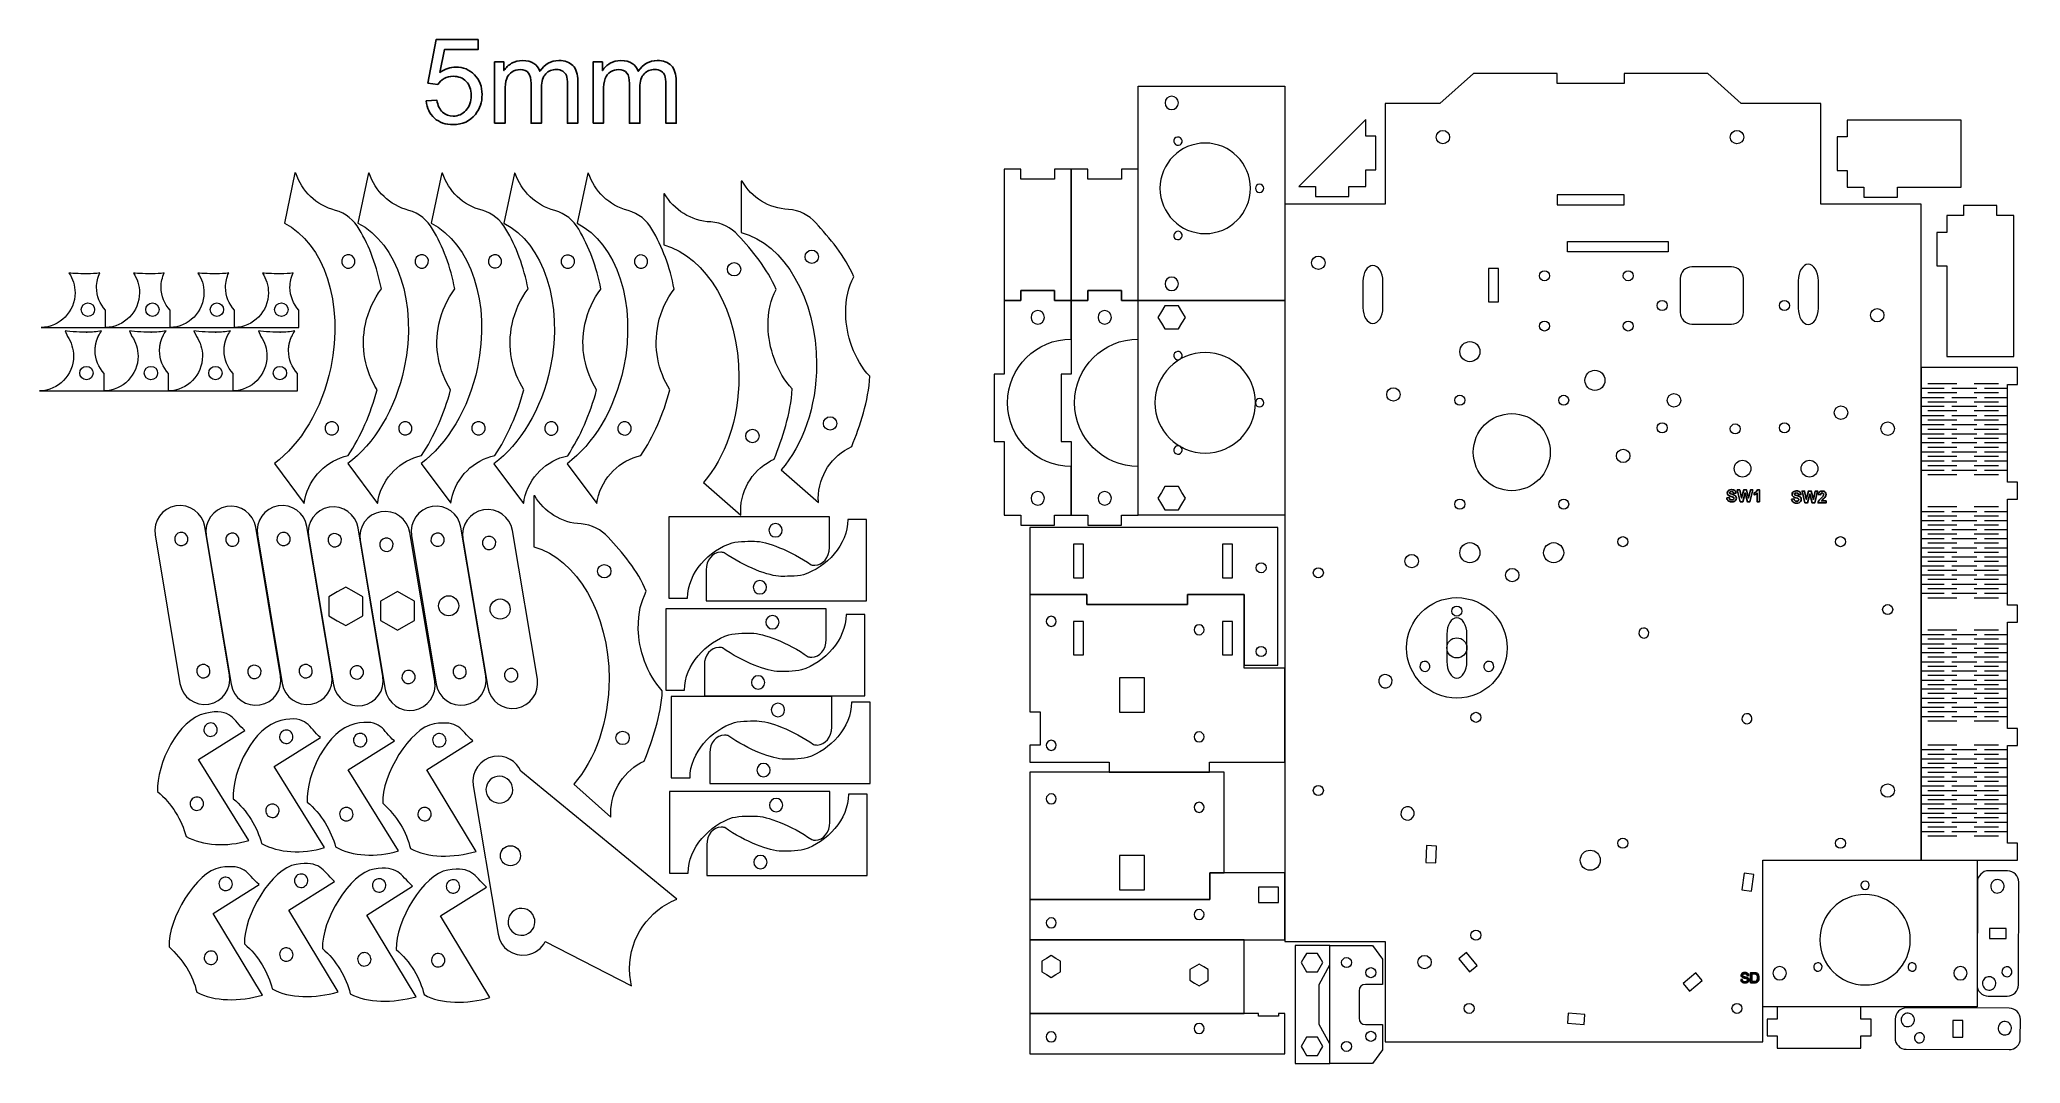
# Model space of a CAD drawing. Header units: millimetres. Extents: x -472 to 119, y -141 to 165.
import ezdxf

# ---------------------------------------------------------------- set-up
doc = ezdxf.new("R2010")
doc.units = ezdxf.units.MM
doc.header["$MEASUREMENT"] = 0
doc.layers.add('Layer 1', color=7, linetype='Continuous')

msp = doc.modelspace()

# ---------------------------------------------------------------- linework, layer by layer
at = {"layer": 'Layer 1', "color": 250, "lineweight": 20}
for points in [[(-19.3806, 115.2793), (0.6194, 115.2793), (0.6194, 118.2793), (-19.3806, 118.2793), (-19.3806, 115.2793)], [(-39.8806, 86.2793), (-36.8806, 86.2793), (-36.8806, 96.2793), (-39.8806, 96.2793), (-39.8806, 86.2793)], [(-163.7877, 3.9748), (-160.7877, 3.9748), (-160.7877, 13.9748), (-163.7877, 13.9748), (-163.7877, 3.9748)], [(-119.2876, 3.9748), (-116.2876, 3.9748), (-116.2876, 13.9748), (-119.2876, 13.9748), (-119.2876, 3.9748)], [(-163.7878, -19.0252), (-160.7878, -19.0252), (-160.7878, -9.0252), (-163.7878, -9.0252), (-163.7878, -19.0252)], [(-119.2877, -19.0252), (-116.2877, -19.0252), (-116.2877, -9.0252), (-119.2877, -9.0252), (-119.2877, -19.0252)], [(98.7526, -133.1167), (101.7526, -133.1167), (101.7526, -128.1167), (98.7526, -128.1167), (98.7526, -133.1167)]]:
    msp.add_lwpolyline(points, close=True, dxfattribs=at)
for centre, major_axis, ratio in [((-53.4806, 135.4794), (0, 2), 1), ((34.3194, 135.4794), (0, 2), 1), ((-241.9405, 99.7721), (0, 2), 1), ((-265.1179, 96.0304), (0, 2), 1), ((-90.6806, 97.9793), (0, 2), 1), ((-23.1514, 94.0979), (0, 1.5), 1), ((1.8486, 94.0979), (0, 1.5), 1), ((-458.0637, 83.9839), (0, 2), 1), ((-438.8158, 83.9836), (0, 2), 1), ((-419.5679, 83.9836), (0, 2), 1), ((-400.32, 83.9836), (0, 2), 1), ((11.9761, 85.2293), (0, 1.5), 1), ((48.4761, 85.2293), (0, 1.5), 1), ((76.1866, 82.317), (0, 2), 1), ((-23.1514, 79.0979), (0, 1.5), 1), ((1.8486, 79.0979), (0, 1.5), 1), ((-45.4184, 71.4551), (0, 3), 1), ((-458.5002, 65.0659), (0, 2), 1), ((-439.2523, 65.0659), (0, 2), 1), ((-420.0044, 65.0656), (0, 2), 1), ((-400.7565, 65.0656), (0, 2), 1), ((-8.0894, 62.8923), (0, 3), 1), ((-68.276, 58.6808), (0, 2), 1), ((-48.4184, 56.9551), (0, 1.5), 1), ((-17.4184, 56.9551), (0, 1.5), 1), ((15.5088, 56.917), (0, 2), 1), ((65.3749, 53.244), (0, 2), 1), ((-259.6498, 46.2887), (0, 2), 1), ((-236.4724, 50.0304), (0, 2), 1), ((-32.9179, 41.4551), (11.5005, 0), 0.99995652), ((11.9761, 48.7293), (0, 1.5), 1), ((33.8016, 48.3938), (0, 1.5), 1), ((48.4761, 48.7293), (0, 1.5), 1), ((79.3194, 48.4793), (0, 2), 1), ((0.3393, 40.3364), (0, 2), 1), ((35.9853, 36.5421), (0, 2.5), 1), ((55.9853, 36.5421), (0, 2.5), 1), ((-48.4184, 25.9551), (0, 1.5), 1), ((-17.4184, 25.9551), (0, 1.5), 1), ((-45.4184, 11.4551), (0, 3), 1), ((-20.4184, 11.4551), (0, 3), 1), ((0.2371, 14.7468), (0, 1.5), 1), ((65.2371, 14.7468), (0, 1.5), 1), ((-303.8907, 5.9248), (0, 2), 1), ((-107.7876, 6.9748), (0, 1.5), 1), ((-90.6806, 5.4792), (0, 1.5), 1), ((-62.8079, 8.9391), (0, 2), 1), ((-32.7832, 4.7687), (0, 2), 1), ((-350.3625, -4.3823), (0, 3), 1), ((-334.9907, -5.3589), (0, 3), 1), ((-49.3228, -16.958), (0, 15), 1), ((-49.3228, -5.958), (0, 1.5), 1), ((79.3194, -5.5208), (0, 1.5), 1), ((-107.7876, -18.0252), (0, 1.5), 1), ((-49.3228, -16.958), (0, 3), 1), ((-43.6166, -37.6788), (0, 1.5), 1), ((-298.4226, -43.8169), (0, 2), 1), ((-90.6806, -59.5209), (0, 1.5), 1), ((79.3194, -59.5209), (0, 2), 1), ((-331.9154, -78.9693), (0, 3), 1), ((0.2371, -75.2532), (0, 1.5), 1), ((65.2371, -75.2532), (0, 1.5), 1), ((-9.4858, -80.3207), (0, 3), 1), ((-43.6166, -102.6788), (0, 1.5), 1), ((-82.2446, -110.8608), (0, 1.5), 1), ((-75.013, -113.8608), (0, 1.5), 1), ((-58.9795, -110.7104), (0, 2), 1), ((-45.6806, -124.5207), (0, 1.5), 1), ((34.3194, -124.5207), (0, 1.5), 1), ((-82.2446, -135.8608), (0, 1.5), 1), ((-75.013, -132.8608), (0, 1.5), 1)]:
    msp.add_ellipse(centre, major_axis=major_axis, ratio=ratio, dxfattribs=at)
at = {"layer": 'Layer 1', "color": 250}
for points, knots in [([(-357.0952, 146.2503), (-357.0952, 146.2503), (-353.8497, 146.4973), (-353.8497, 146.4973), (-353.8497, 146.4973), (-353.6086, 144.9156), (-353.0501, 143.728), (-352.1799, 142.9283), (-352.1799, 142.9283), (-351.3097, 142.1346), (-350.2455, 141.7348), (-348.9931, 141.7348), (-348.9931, 141.7348), (-347.4821, 141.7348), (-346.2179, 142.2992), (-345.189, 143.4222), (-345.189, 143.4222), (-344.166, 144.5511), (-343.6544, 146.0445), (-343.6544, 147.9025), (-343.6544, 147.9025), (-343.6544, 149.6722), (-344.1424, 151.0657), (-345.1243, 152.0888), (-345.1243, 152.0888), (-346.1062, 153.1118), (-347.4056, 153.6233), (-349.0225, 153.6233), (-349.0225, 153.6233), (-350.0279, 153.6233), (-350.9275, 153.394), (-351.7271, 152.9354), (-351.7271, 152.9354), (-352.5209, 152.4768), (-353.1441, 151.883), (-353.6027, 151.1539), (-353.6027, 151.1539), (-353.6027, 151.1539), (-356.5308, 151.5772), (-356.5308, 151.5772), (-356.5308, 151.5772), (-356.5308, 151.5772), (-354.0966, 164.5594), (-354.0966, 164.5594), (-354.0966, 164.5594), (-354.0966, 164.5594), (-341.573, 164.5594), (-341.573, 164.5594), (-341.573, 164.5594), (-341.573, 164.5594), (-341.573, 161.5961), (-341.573, 161.5961), (-341.573, 161.5961), (-341.573, 161.5961), (-351.6213, 161.5961), (-351.6213, 161.5961), (-351.6213, 161.5961), (-351.6213, 161.5961), (-352.9677, 154.7816), (-352.9677, 154.7816), (-352.9677, 154.7816), (-351.4567, 155.8458), (-349.8692, 156.375), (-348.2111, 156.375), (-348.2111, 156.375), (-346.0122, 156.375), (-344.1542, 155.6107), (-342.6431, 154.082), (-342.6431, 154.082), (-341.1321, 152.5533), (-340.3736, 150.5895), (-340.3736, 148.1906), (-340.3736, 148.1906), (-340.3736, 145.9034), (-341.038, 143.9279), (-342.3668, 142.2639), (-342.3668, 142.2639), (-343.9837, 140.2178), (-346.1944, 139.1948), (-348.9931, 139.1948), (-348.9931, 139.1948), (-351.2862, 139.1948), (-353.1559, 139.8415), (-354.6082, 141.1292), (-354.6082, 141.1292), (-356.0604, 142.4168), (-356.8895, 144.1219), (-357.0952, 146.2503)], [0, 0, 0, 0, 0.04347826, 0.04347826, 0.04347826, 0.04347826, 0.08695652, 0.08695652, 0.08695652, 0.08695652, 0.13043478, 0.13043478, 0.13043478, 0.13043478, 0.17391304, 0.17391304, 0.17391304, 0.17391304, 0.2173913, 0.2173913, 0.2173913, 0.2173913, 0.26086957, 0.26086957, 0.26086957, 0.26086957, 0.30434783, 0.30434783, 0.30434783, 0.30434783, 0.34782609, 0.34782609, 0.34782609, 0.34782609, 0.39130435, 0.39130435, 0.39130435, 0.39130435, 0.43478261, 0.43478261, 0.43478261, 0.43478261, 0.47826087, 0.47826087, 0.47826087, 0.47826087, 0.52173913, 0.52173913, 0.52173913, 0.52173913, 0.56521739, 0.56521739, 0.56521739, 0.56521739, 0.60869565, 0.60869565, 0.60869565, 0.60869565, 0.65217391, 0.65217391, 0.65217391, 0.65217391, 0.69565217, 0.69565217, 0.69565217, 0.69565217, 0.73913043, 0.73913043, 0.73913043, 0.73913043, 0.7826087, 0.7826087, 0.7826087, 0.7826087, 0.82608696, 0.82608696, 0.82608696, 0.82608696, 0.86956522, 0.86956522, 0.86956522, 0.86956522, 0.91304348, 0.91304348, 0.91304348, 0.91304348, 1, 1, 1, 1]), ([(-336.6283, 139.6181), (-336.6283, 139.6181), (-336.6283, 157.9272), (-336.6283, 157.9272), (-336.6283, 157.9272), (-336.6283, 157.9272), (-333.8413, 157.9272), (-333.8413, 157.9272), (-333.8413, 157.9272), (-333.8413, 157.9272), (-333.8413, 155.3402), (-333.8413, 155.3402), (-333.8413, 155.3402), (-333.271, 156.2339), (-332.5067, 156.9571), (-331.5542, 157.498), (-331.5542, 157.498), (-330.6017, 158.0448), (-329.5198, 158.3153), (-328.3027, 158.3153), (-328.3027, 158.3153), (-326.9504, 158.3153), (-325.8392, 158.0331), (-324.9749, 157.4745), (-324.9749, 157.4745), (-324.1106, 156.9101), (-323.4991, 156.1281), (-323.1463, 155.1168), (-323.1463, 155.1168), (-321.6882, 157.2511), (-319.8008, 158.3153), (-317.4725, 158.3153), (-317.4725, 158.3153), (-315.6498, 158.3153), (-314.2446, 157.8155), (-313.2686, 156.8101), (-313.2686, 156.8101), (-312.2867, 155.8047), (-311.7928, 154.2583), (-311.7928, 152.1711), (-311.7928, 152.1711), (-311.7928, 152.1711), (-311.7928, 139.6181), (-311.7928, 139.6181), (-311.7928, 139.6181), (-311.7928, 139.6181), (-314.8972, 139.6181), (-314.8972, 139.6181), (-314.8972, 139.6181), (-314.8972, 139.6181), (-314.8972, 151.1421), (-314.8972, 151.1421), (-314.8972, 151.1421), (-314.8972, 152.3769), (-315.003, 153.2706), (-315.2029, 153.8174), (-315.2029, 153.8174), (-315.4029, 154.3642), (-315.7674, 154.7993), (-316.3024, 155.1344), (-316.3024, 155.1344), (-316.8316, 155.4695), (-317.4548, 155.6342), (-318.1663, 155.6342), (-318.1663, 155.6342), (-319.4598, 155.6342), (-320.5299, 155.205), (-321.3824, 154.3524), (-321.3824, 154.3524), (-322.235, 153.494), (-322.6583, 152.124), (-322.6583, 150.2426), (-322.6583, 150.2426), (-322.6583, 150.2426), (-322.6583, 139.6181), (-322.6583, 139.6181), (-322.6583, 139.6181), (-322.6583, 139.6181), (-325.7627, 139.6181), (-325.7627, 139.6181), (-325.7627, 139.6181), (-325.7627, 139.6181), (-325.7627, 151.5008), (-325.7627, 151.5008), (-325.7627, 151.5008), (-325.7627, 152.8766), (-326.0156, 153.9114), (-326.5212, 154.5994), (-326.5212, 154.5994), (-327.0269, 155.2873), (-327.8559, 155.6342), (-329.0024, 155.6342), (-329.0024, 155.6342), (-329.8726, 155.6342), (-330.6781, 155.4049), (-331.4189, 154.9463), (-331.4189, 154.9463), (-332.1598, 154.4877), (-332.6948, 153.8174), (-333.0299, 152.9296), (-333.0299, 152.9296), (-333.3592, 152.0476), (-333.5238, 150.7717), (-333.5238, 149.1078), (-333.5238, 149.1078), (-333.5238, 149.1078), (-333.5238, 139.6181), (-333.5238, 139.6181), (-333.5238, 139.6181), (-333.5238, 139.6181), (-336.6283, 139.6181), (-336.6283, 139.6181)], [0, 0, 0, 0, 0.03448276, 0.03448276, 0.03448276, 0.03448276, 0.06896552, 0.06896552, 0.06896552, 0.06896552, 0.10344828, 0.10344828, 0.10344828, 0.10344828, 0.13793103, 0.13793103, 0.13793103, 0.13793103, 0.17241379, 0.17241379, 0.17241379, 0.17241379, 0.20689655, 0.20689655, 0.20689655, 0.20689655, 0.24137931, 0.24137931, 0.24137931, 0.24137931, 0.27586207, 0.27586207, 0.27586207, 0.27586207, 0.31034483, 0.31034483, 0.31034483, 0.31034483, 0.34482759, 0.34482759, 0.34482759, 0.34482759, 0.37931034, 0.37931034, 0.37931034, 0.37931034, 0.4137931, 0.4137931, 0.4137931, 0.4137931, 0.44827586, 0.44827586, 0.44827586, 0.44827586, 0.48275862, 0.48275862, 0.48275862, 0.48275862, 0.51724138, 0.51724138, 0.51724138, 0.51724138, 0.55172414, 0.55172414, 0.55172414, 0.55172414, 0.5862069, 0.5862069, 0.5862069, 0.5862069, 0.62068966, 0.62068966, 0.62068966, 0.62068966, 0.65517241, 0.65517241, 0.65517241, 0.65517241, 0.68965517, 0.68965517, 0.68965517, 0.68965517, 0.72413793, 0.72413793, 0.72413793, 0.72413793, 0.75862069, 0.75862069, 0.75862069, 0.75862069, 0.79310345, 0.79310345, 0.79310345, 0.79310345, 0.82758621, 0.82758621, 0.82758621, 0.82758621, 0.86206897, 0.86206897, 0.86206897, 0.86206897, 0.89655172, 0.89655172, 0.89655172, 0.89655172, 0.93103448, 0.93103448, 0.93103448, 0.93103448, 1, 1, 1, 1]), ([(-307.242, 139.6181), (-307.242, 139.6181), (-307.242, 157.9272), (-307.242, 157.9272), (-307.242, 157.9272), (-307.242, 157.9272), (-304.455, 157.9272), (-304.455, 157.9272), (-304.455, 157.9272), (-304.455, 157.9272), (-304.455, 155.3402), (-304.455, 155.3402), (-304.455, 155.3402), (-303.8847, 156.2339), (-303.1204, 156.9571), (-302.1679, 157.498), (-302.1679, 157.498), (-301.2154, 158.0448), (-300.1335, 158.3153), (-298.9164, 158.3153), (-298.9164, 158.3153), (-297.5641, 158.3153), (-296.4529, 158.0331), (-295.5886, 157.4745), (-295.5886, 157.4745), (-294.7243, 156.9101), (-294.1128, 156.1281), (-293.76, 155.1168), (-293.76, 155.1168), (-292.3019, 157.2511), (-290.4145, 158.3153), (-288.0862, 158.3153), (-288.0862, 158.3153), (-286.2635, 158.3153), (-284.8583, 157.8155), (-283.8823, 156.8101), (-283.8823, 156.8101), (-282.9004, 155.8047), (-282.4065, 154.2583), (-282.4065, 152.1711), (-282.4065, 152.1711), (-282.4065, 152.1711), (-282.4065, 139.6181), (-282.4065, 139.6181), (-282.4065, 139.6181), (-282.4065, 139.6181), (-285.5109, 139.6181), (-285.5109, 139.6181), (-285.5109, 139.6181), (-285.5109, 139.6181), (-285.5109, 151.1421), (-285.5109, 151.1421), (-285.5109, 151.1421), (-285.5109, 152.3769), (-285.6167, 153.2706), (-285.8166, 153.8174), (-285.8166, 153.8174), (-286.0166, 154.3642), (-286.3811, 154.7993), (-286.9161, 155.1344), (-286.9161, 155.1344), (-287.4453, 155.4695), (-288.0685, 155.6342), (-288.78, 155.6342), (-288.78, 155.6342), (-290.0735, 155.6342), (-291.1436, 155.205), (-291.9961, 154.3524), (-291.9961, 154.3524), (-292.8487, 153.494), (-293.272, 152.124), (-293.272, 150.2426), (-293.272, 150.2426), (-293.272, 150.2426), (-293.272, 139.6181), (-293.272, 139.6181), (-293.272, 139.6181), (-293.272, 139.6181), (-296.3764, 139.6181), (-296.3764, 139.6181), (-296.3764, 139.6181), (-296.3764, 139.6181), (-296.3764, 151.5008), (-296.3764, 151.5008), (-296.3764, 151.5008), (-296.3764, 152.8766), (-296.6293, 153.9114), (-297.1349, 154.5994), (-297.1349, 154.5994), (-297.6406, 155.2873), (-298.4696, 155.6342), (-299.6161, 155.6342), (-299.6161, 155.6342), (-300.4863, 155.6342), (-301.2918, 155.4049), (-302.0326, 154.9463), (-302.0326, 154.9463), (-302.7735, 154.4877), (-303.3085, 153.8174), (-303.6436, 152.9296), (-303.6436, 152.9296), (-303.9729, 152.0476), (-304.1375, 150.7717), (-304.1375, 149.1078), (-304.1375, 149.1078), (-304.1375, 149.1078), (-304.1375, 139.6181), (-304.1375, 139.6181), (-304.1375, 139.6181), (-304.1375, 139.6181), (-307.242, 139.6181), (-307.242, 139.6181)], [0, 0, 0, 0, 0.03448276, 0.03448276, 0.03448276, 0.03448276, 0.06896552, 0.06896552, 0.06896552, 0.06896552, 0.10344828, 0.10344828, 0.10344828, 0.10344828, 0.13793103, 0.13793103, 0.13793103, 0.13793103, 0.17241379, 0.17241379, 0.17241379, 0.17241379, 0.20689655, 0.20689655, 0.20689655, 0.20689655, 0.24137931, 0.24137931, 0.24137931, 0.24137931, 0.27586207, 0.27586207, 0.27586207, 0.27586207, 0.31034483, 0.31034483, 0.31034483, 0.31034483, 0.34482759, 0.34482759, 0.34482759, 0.34482759, 0.37931034, 0.37931034, 0.37931034, 0.37931034, 0.4137931, 0.4137931, 0.4137931, 0.4137931, 0.44827586, 0.44827586, 0.44827586, 0.44827586, 0.48275862, 0.48275862, 0.48275862, 0.48275862, 0.51724138, 0.51724138, 0.51724138, 0.51724138, 0.55172414, 0.55172414, 0.55172414, 0.55172414, 0.5862069, 0.5862069, 0.5862069, 0.5862069, 0.62068966, 0.62068966, 0.62068966, 0.62068966, 0.65517241, 0.65517241, 0.65517241, 0.65517241, 0.68965517, 0.68965517, 0.68965517, 0.68965517, 0.72413793, 0.72413793, 0.72413793, 0.72413793, 0.75862069, 0.75862069, 0.75862069, 0.75862069, 0.79310345, 0.79310345, 0.79310345, 0.79310345, 0.82758621, 0.82758621, 0.82758621, 0.82758621, 0.86206897, 0.86206897, 0.86206897, 0.86206897, 0.89655172, 0.89655172, 0.89655172, 0.89655172, 0.93103448, 0.93103448, 0.93103448, 0.93103448, 1, 1, 1, 1]), ([(31.2875, 27.8214), (31.2875, 27.8214), (31.9838, 27.8905), (31.9838, 27.8905), (31.9838, 27.8905), (32.0258, 27.6576), (32.1098, 27.4872), (32.2374, 27.3777), (32.2374, 27.3777), (32.3649, 27.2683), (32.537, 27.2139), (32.7535, 27.2139), (32.7535, 27.2139), (32.9823, 27.2139), (33.1551, 27.2625), (33.2712, 27.3596), (33.2712, 27.3596), (33.3873, 27.4568), (33.4457, 27.5703), (33.4457, 27.7004), (33.4457, 27.7004), (33.4457, 27.7844), (33.421, 27.8552), (33.3725, 27.9144), (33.3725, 27.9144), (33.3239, 27.9729), (33.2383, 28.0239), (33.1165, 28.0667), (33.1165, 28.0667), (33.0333, 28.0963), (32.844, 28.1474), (32.5477, 28.2214), (32.5477, 28.2214), (32.1666, 28.3169), (31.899, 28.4338), (31.7451, 28.5729), (31.7451, 28.5729), (31.5286, 28.768), (31.4208, 29.0059), (31.4208, 29.2866), (31.4208, 29.2866), (31.4208, 29.4668), (31.4718, 29.6364), (31.5731, 29.7936), (31.5731, 29.7936), (31.6752, 29.9508), (31.8217, 30.0702), (32.0135, 30.1525), (32.0135, 30.1525), (32.2053, 30.2348), (32.4357, 30.276), (32.7074, 30.276), (32.7074, 30.276), (33.1494, 30.276), (33.4828, 30.178), (33.7058, 29.9813), (33.7058, 29.9813), (33.9297, 29.7846), (34.0466, 29.5228), (34.0581, 29.1944), (34.0581, 29.1944), (34.0581, 29.1944), (33.342, 29.1697), (33.342, 29.1697), (33.342, 29.1697), (33.3115, 29.3524), (33.2465, 29.4833), (33.1469, 29.5632), (33.1469, 29.5632), (33.0473, 29.643), (32.8975, 29.6833), (32.6983, 29.6833), (32.6983, 29.6833), (32.4925, 29.6833), (32.3312, 29.6405), (32.2151, 29.5549), (32.2151, 29.5549), (32.1402, 29.4998), (32.1024, 29.4265), (32.1024, 29.3343), (32.1024, 29.3343), (32.1024, 29.2504), (32.1378, 29.1787), (32.2085, 29.1195), (32.2085, 29.1195), (32.2983, 29.0429), (32.5164, 28.9639), (32.8629, 28.8816), (32.8629, 28.8816), (33.2095, 28.8001), (33.4655, 28.7145), (33.6309, 28.6272), (33.6309, 28.6272), (33.7972, 28.5392), (33.9272, 28.4198), (34.0211, 28.2675), (34.0211, 28.2675), (34.1149, 28.1153), (34.1618, 27.9276), (34.1618, 27.7045), (34.1618, 27.7045), (34.1618, 27.502), (34.1059, 27.3119), (33.9931, 27.1349), (33.9931, 27.1349), (33.8803, 26.9579), (33.7215, 26.8262), (33.5157, 26.7406), (33.5157, 26.7406), (33.3099, 26.6542), (33.0531, 26.6114), (32.7461, 26.6114), (32.7461, 26.6114), (32.2991, 26.6114), (31.9558, 26.7143), (31.7163, 26.9209), (31.7163, 26.9209), (31.4768, 27.1267), (31.3344, 27.4271), (31.2875, 27.8214)], [0, 0, 0, 0, 0.03225806, 0.03225806, 0.03225806, 0.03225806, 0.06451613, 0.06451613, 0.06451613, 0.06451613, 0.09677419, 0.09677419, 0.09677419, 0.09677419, 0.12903226, 0.12903226, 0.12903226, 0.12903226, 0.16129032, 0.16129032, 0.16129032, 0.16129032, 0.19354839, 0.19354839, 0.19354839, 0.19354839, 0.22580645, 0.22580645, 0.22580645, 0.22580645, 0.25806452, 0.25806452, 0.25806452, 0.25806452, 0.29032258, 0.29032258, 0.29032258, 0.29032258, 0.32258065, 0.32258065, 0.32258065, 0.32258065, 0.35483871, 0.35483871, 0.35483871, 0.35483871, 0.38709677, 0.38709677, 0.38709677, 0.38709677, 0.41935484, 0.41935484, 0.41935484, 0.41935484, 0.4516129, 0.4516129, 0.4516129, 0.4516129, 0.48387097, 0.48387097, 0.48387097, 0.48387097, 0.51612903, 0.51612903, 0.51612903, 0.51612903, 0.5483871, 0.5483871, 0.5483871, 0.5483871, 0.58064516, 0.58064516, 0.58064516, 0.58064516, 0.61290323, 0.61290323, 0.61290323, 0.61290323, 0.64516129, 0.64516129, 0.64516129, 0.64516129, 0.67741935, 0.67741935, 0.67741935, 0.67741935, 0.70967742, 0.70967742, 0.70967742, 0.70967742, 0.74193548, 0.74193548, 0.74193548, 0.74193548, 0.77419355, 0.77419355, 0.77419355, 0.77419355, 0.80645161, 0.80645161, 0.80645161, 0.80645161, 0.83870968, 0.83870968, 0.83870968, 0.83870968, 0.87096774, 0.87096774, 0.87096774, 0.87096774, 0.90322581, 0.90322581, 0.90322581, 0.90322581, 0.93548387, 0.93548387, 0.93548387, 0.93548387, 1, 1, 1, 1]), ([(35.255, 26.6756), (35.255, 26.6756), (34.4236, 30.2118), (34.4236, 30.2118), (34.4236, 30.2118), (34.4236, 30.2118), (35.1595, 30.2118), (35.1595, 30.2118), (35.1595, 30.2118), (35.1595, 30.2118), (35.6855, 27.7827), (35.6855, 27.7827), (35.6855, 27.7827), (35.6855, 27.7827), (36.3308, 30.2118), (36.3308, 30.2118), (36.3308, 30.2118), (36.3308, 30.2118), (37.1819, 30.2118), (37.1819, 30.2118), (37.1819, 30.2118), (37.1819, 30.2118), (37.7993, 27.7416), (37.7993, 27.7416), (37.7993, 27.7416), (37.7993, 27.7416), (38.3376, 30.2118), (38.3376, 30.2118), (38.3376, 30.2118), (38.3376, 30.2118), (39.0562, 30.2118), (39.0562, 30.2118), (39.0562, 30.2118), (39.0562, 30.2118), (38.2043, 26.6756), (38.2043, 26.6756), (38.2043, 26.6756), (38.2043, 26.6756), (37.4396, 26.6756), (37.4396, 26.6756), (37.4396, 26.6756), (37.4396, 26.6756), (36.7424, 29.3195), (36.7424, 29.3195), (36.7424, 29.3195), (36.7424, 29.3195), (36.0403, 26.6756), (36.0403, 26.6756), (36.0403, 26.6756), (36.0403, 26.6756), (35.255, 26.6756), (35.255, 26.6756)], [0, 0, 0, 0, 0.07142857, 0.07142857, 0.07142857, 0.07142857, 0.14285714, 0.14285714, 0.14285714, 0.14285714, 0.21428571, 0.21428571, 0.21428571, 0.21428571, 0.28571429, 0.28571429, 0.28571429, 0.28571429, 0.35714286, 0.35714286, 0.35714286, 0.35714286, 0.42857143, 0.42857143, 0.42857143, 0.42857143, 0.5, 0.5, 0.5, 0.5, 0.57142857, 0.57142857, 0.57142857, 0.57142857, 0.64285714, 0.64285714, 0.64285714, 0.64285714, 0.71428571, 0.71428571, 0.71428571, 0.71428571, 0.78571429, 0.78571429, 0.78571429, 0.78571429, 0.85714286, 0.85714286, 0.85714286, 0.85714286, 1, 1, 1, 1]), ([(41.0111, 26.6756), (41.0111, 26.6756), (40.3345, 26.6756), (40.3345, 26.6756), (40.3345, 26.6756), (40.3345, 26.6756), (40.3345, 29.2355), (40.3345, 29.2355), (40.3345, 29.2355), (40.0876, 29.0034), (39.7962, 28.8314), (39.4604, 28.7203), (39.4604, 28.7203), (39.4604, 28.7203), (39.4604, 29.3376), (39.4604, 29.3376), (39.4604, 29.3376), (39.6373, 29.3952), (39.8291, 29.5047), (40.0357, 29.6669), (40.0357, 29.6669), (40.2432, 29.8282), (40.3847, 30.0167), (40.4621, 30.2315), (40.4621, 30.2315), (40.4621, 30.2315), (41.0111, 30.2315), (41.0111, 30.2315), (41.0111, 30.2315), (41.0111, 30.2315), (41.0111, 26.6756), (41.0111, 26.6756)], [0, 0, 0, 0, 0.11111111, 0.11111111, 0.11111111, 0.11111111, 0.22222222, 0.22222222, 0.22222222, 0.22222222, 0.33333333, 0.33333333, 0.33333333, 0.33333333, 0.44444444, 0.44444444, 0.44444444, 0.44444444, 0.55555556, 0.55555556, 0.55555556, 0.55555556, 0.66666667, 0.66666667, 0.66666667, 0.66666667, 0.77777778, 0.77777778, 0.77777778, 0.77777778, 1, 1, 1, 1]), ([(50.6237, 27.4368), (50.6237, 27.4368), (51.32, 27.5059), (51.32, 27.5059), (51.32, 27.5059), (51.362, 27.273), (51.446, 27.1026), (51.5736, 26.9931), (51.5736, 26.9931), (51.7011, 26.8837), (51.8732, 26.8293), (52.0897, 26.8293), (52.0897, 26.8293), (52.3185, 26.8293), (52.4913, 26.8779), (52.6074, 26.975), (52.6074, 26.975), (52.7235, 27.0722), (52.7819, 27.1857), (52.7819, 27.3158), (52.7819, 27.3158), (52.7819, 27.3998), (52.7572, 27.4706), (52.7087, 27.5298), (52.7087, 27.5298), (52.6601, 27.5883), (52.5745, 27.6393), (52.4527, 27.6821), (52.4527, 27.6821), (52.3695, 27.7117), (52.1802, 27.7628), (51.8839, 27.8368), (51.8839, 27.8368), (51.5028, 27.9323), (51.2352, 28.0492), (51.0813, 28.1883), (51.0813, 28.1883), (50.8648, 28.3834), (50.757, 28.6213), (50.757, 28.902), (50.757, 28.902), (50.757, 29.0822), (50.808, 29.2518), (50.9093, 29.409), (50.9093, 29.409), (51.0114, 29.5662), (51.1579, 29.6856), (51.3497, 29.7679), (51.3497, 29.7679), (51.5415, 29.8502), (51.7719, 29.8914), (52.0436, 29.8914), (52.0436, 29.8914), (52.4856, 29.8914), (52.819, 29.7934), (53.042, 29.5967), (53.042, 29.5967), (53.2659, 29.4), (53.3828, 29.1382), (53.3943, 28.8098), (53.3943, 28.8098), (53.3943, 28.8098), (52.6782, 28.7851), (52.6782, 28.7851), (52.6782, 28.7851), (52.6477, 28.9678), (52.5827, 29.0987), (52.4831, 29.1786), (52.4831, 29.1786), (52.3835, 29.2584), (52.2337, 29.2987), (52.0345, 29.2987), (52.0345, 29.2987), (51.8287, 29.2987), (51.6674, 29.2559), (51.5513, 29.1703), (51.5513, 29.1703), (51.4764, 29.1152), (51.4386, 29.0419), (51.4386, 28.9497), (51.4386, 28.9497), (51.4386, 28.8658), (51.474, 28.7941), (51.5447, 28.7349), (51.5447, 28.7349), (51.6345, 28.6583), (51.8526, 28.5793), (52.1991, 28.497), (52.1991, 28.497), (52.5457, 28.4155), (52.8017, 28.3299), (52.9671, 28.2426), (52.9671, 28.2426), (53.1334, 28.1546), (53.2634, 28.0352), (53.3573, 27.8829), (53.3573, 27.8829), (53.4511, 27.7307), (53.498, 27.543), (53.498, 27.3199), (53.498, 27.3199), (53.498, 27.1174), (53.4421, 26.9273), (53.3293, 26.7503), (53.3293, 26.7503), (53.2165, 26.5733), (53.0577, 26.4416), (52.8519, 26.356), (52.8519, 26.356), (52.6461, 26.2696), (52.3893, 26.2268), (52.0823, 26.2268), (52.0823, 26.2268), (51.6353, 26.2268), (51.292, 26.3297), (51.0525, 26.5363), (51.0525, 26.5363), (50.813, 26.7421), (50.6706, 27.0425), (50.6237, 27.4368)], [0, 0, 0, 0, 0.03225806, 0.03225806, 0.03225806, 0.03225806, 0.06451613, 0.06451613, 0.06451613, 0.06451613, 0.09677419, 0.09677419, 0.09677419, 0.09677419, 0.12903226, 0.12903226, 0.12903226, 0.12903226, 0.16129032, 0.16129032, 0.16129032, 0.16129032, 0.19354839, 0.19354839, 0.19354839, 0.19354839, 0.22580645, 0.22580645, 0.22580645, 0.22580645, 0.25806452, 0.25806452, 0.25806452, 0.25806452, 0.29032258, 0.29032258, 0.29032258, 0.29032258, 0.32258065, 0.32258065, 0.32258065, 0.32258065, 0.35483871, 0.35483871, 0.35483871, 0.35483871, 0.38709677, 0.38709677, 0.38709677, 0.38709677, 0.41935484, 0.41935484, 0.41935484, 0.41935484, 0.4516129, 0.4516129, 0.4516129, 0.4516129, 0.48387097, 0.48387097, 0.48387097, 0.48387097, 0.51612903, 0.51612903, 0.51612903, 0.51612903, 0.5483871, 0.5483871, 0.5483871, 0.5483871, 0.58064516, 0.58064516, 0.58064516, 0.58064516, 0.61290323, 0.61290323, 0.61290323, 0.61290323, 0.64516129, 0.64516129, 0.64516129, 0.64516129, 0.67741935, 0.67741935, 0.67741935, 0.67741935, 0.70967742, 0.70967742, 0.70967742, 0.70967742, 0.74193548, 0.74193548, 0.74193548, 0.74193548, 0.77419355, 0.77419355, 0.77419355, 0.77419355, 0.80645161, 0.80645161, 0.80645161, 0.80645161, 0.83870968, 0.83870968, 0.83870968, 0.83870968, 0.87096774, 0.87096774, 0.87096774, 0.87096774, 0.90322581, 0.90322581, 0.90322581, 0.90322581, 0.93548387, 0.93548387, 0.93548387, 0.93548387, 1, 1, 1, 1]), ([(54.5912, 26.291), (54.5912, 26.291), (53.7598, 29.8272), (53.7598, 29.8272), (53.7598, 29.8272), (53.7598, 29.8272), (54.4957, 29.8272), (54.4957, 29.8272), (54.4957, 29.8272), (54.4957, 29.8272), (55.0217, 27.3981), (55.0217, 27.3981), (55.0217, 27.3981), (55.0217, 27.3981), (55.667, 29.8272), (55.667, 29.8272), (55.667, 29.8272), (55.667, 29.8272), (56.5181, 29.8272), (56.5181, 29.8272), (56.5181, 29.8272), (56.5181, 29.8272), (57.1355, 27.357), (57.1355, 27.357), (57.1355, 27.357), (57.1355, 27.357), (57.6738, 29.8272), (57.6738, 29.8272), (57.6738, 29.8272), (57.6738, 29.8272), (58.3924, 29.8272), (58.3924, 29.8272), (58.3924, 29.8272), (58.3924, 29.8272), (57.5405, 26.291), (57.5405, 26.291), (57.5405, 26.291), (57.5405, 26.291), (56.7758, 26.291), (56.7758, 26.291), (56.7758, 26.291), (56.7758, 26.291), (56.0786, 28.9349), (56.0786, 28.9349), (56.0786, 28.9349), (56.0786, 28.9349), (55.3765, 26.291), (55.3765, 26.291), (55.3765, 26.291), (55.3765, 26.291), (54.5912, 26.291), (54.5912, 26.291)], [0, 0, 0, 0, 0.07142857, 0.07142857, 0.07142857, 0.07142857, 0.14285714, 0.14285714, 0.14285714, 0.14285714, 0.21428571, 0.21428571, 0.21428571, 0.21428571, 0.28571429, 0.28571429, 0.28571429, 0.28571429, 0.35714286, 0.35714286, 0.35714286, 0.35714286, 0.42857143, 0.42857143, 0.42857143, 0.42857143, 0.5, 0.5, 0.5, 0.5, 0.57142857, 0.57142857, 0.57142857, 0.57142857, 0.64285714, 0.64285714, 0.64285714, 0.64285714, 0.71428571, 0.71428571, 0.71428571, 0.71428571, 0.78571429, 0.78571429, 0.78571429, 0.78571429, 0.85714286, 0.85714286, 0.85714286, 0.85714286, 1, 1, 1, 1]), ([(60.9054, 26.9182), (60.9054, 26.9182), (60.9054, 26.291), (60.9054, 26.291), (60.9054, 26.291), (60.9054, 26.291), (58.5299, 26.291), (58.5299, 26.291), (58.5299, 26.291), (58.5554, 26.5297), (58.6328, 26.7552), (58.7612, 26.9684), (58.7612, 26.9684), (58.8896, 27.1816), (59.1439, 27.4648), (59.5226, 27.8179), (59.5226, 27.8179), (59.828, 28.1027), (60.0148, 28.2962), (60.0839, 28.3974), (60.0839, 28.3974), (60.177, 28.5373), (60.2239, 28.6756), (60.2239, 28.8131), (60.2239, 28.8131), (60.2239, 28.9645), (60.1835, 29.0806), (60.1021, 29.1621), (60.1021, 29.1621), (60.0214, 29.2436), (59.9094, 29.2839), (59.767, 29.2839), (59.767, 29.2839), (59.6255, 29.2839), (59.5135, 29.2411), (59.4296, 29.1555), (59.4296, 29.1555), (59.3464, 29.0707), (59.2987, 28.9291), (59.2855, 28.7308), (59.2855, 28.7308), (59.2855, 28.7308), (58.6089, 28.7983), (58.6089, 28.7983), (58.6089, 28.7983), (58.6492, 29.172), (58.7752, 29.4403), (58.9875, 29.6033), (58.9875, 29.6033), (59.1999, 29.7654), (59.4649, 29.8469), (59.7835, 29.8469), (59.7835, 29.8469), (60.1325, 29.8469), (60.4066, 29.7523), (60.6066, 29.5638), (60.6066, 29.5638), (60.8058, 29.3753), (60.9054, 29.1407), (60.9054, 28.86), (60.9054, 28.86), (60.9054, 28.7003), (60.8766, 28.5489), (60.8198, 28.404), (60.8198, 28.404), (60.763, 28.2599), (60.6725, 28.1093), (60.5482, 27.9513), (60.5482, 27.9513), (60.4667, 27.8459), (60.3177, 27.6953), (60.1037, 27.4985), (60.1037, 27.4985), (59.8889, 27.3018), (59.753, 27.1718), (59.6962, 27.1067), (59.6962, 27.1067), (59.6386, 27.0425), (59.5925, 26.9791), (59.5571, 26.9182), (59.5571, 26.9182), (59.5571, 26.9182), (60.9054, 26.9182), (60.9054, 26.9182)], [0, 0, 0, 0, 0.04545455, 0.04545455, 0.04545455, 0.04545455, 0.09090909, 0.09090909, 0.09090909, 0.09090909, 0.13636364, 0.13636364, 0.13636364, 0.13636364, 0.18181818, 0.18181818, 0.18181818, 0.18181818, 0.22727273, 0.22727273, 0.22727273, 0.22727273, 0.27272727, 0.27272727, 0.27272727, 0.27272727, 0.31818182, 0.31818182, 0.31818182, 0.31818182, 0.36363636, 0.36363636, 0.36363636, 0.36363636, 0.40909091, 0.40909091, 0.40909091, 0.40909091, 0.45454545, 0.45454545, 0.45454545, 0.45454545, 0.5, 0.5, 0.5, 0.5, 0.54545455, 0.54545455, 0.54545455, 0.54545455, 0.59090909, 0.59090909, 0.59090909, 0.59090909, 0.63636364, 0.63636364, 0.63636364, 0.63636364, 0.68181818, 0.68181818, 0.68181818, 0.68181818, 0.72727273, 0.72727273, 0.72727273, 0.72727273, 0.77272727, 0.77272727, 0.77272727, 0.77272727, 0.81818182, 0.81818182, 0.81818182, 0.81818182, 0.86363636, 0.86363636, 0.86363636, 0.86363636, 0.90909091, 0.90909091, 0.90909091, 0.90909091, 1, 1, 1, 1]), ([(35.4814, -115.9196), (35.4814, -115.9196), (35.8543, -115.8861), (35.8543, -115.8861), (35.8543, -115.8861), (35.8717, -116.0369), (35.9129, -116.1605), (35.9779, -116.2576), (35.9779, -116.2576), (36.0428, -116.3539), (36.1434, -116.4321), (36.2795, -116.4922), (36.2795, -116.4922), (36.4157, -116.5515), (36.5693, -116.5816), (36.7397, -116.5816), (36.7397, -116.5816), (36.8912, -116.5816), (37.0245, -116.5592), (37.1405, -116.5138), (37.1405, -116.5138), (37.2564, -116.4684), (37.3423, -116.4063), (37.3988, -116.3274), (37.3988, -116.3274), (37.4554, -116.2485), (37.484, -116.1626), (37.484, -116.0704), (37.484, -116.0704), (37.484, -115.9769), (37.4568, -115.8952), (37.4023, -115.8247), (37.4023, -115.8247), (37.3478, -115.7548), (37.2578, -115.6962), (37.1321, -115.648), (37.1321, -115.648), (37.0518, -115.6173), (36.8737, -115.5684), (36.5979, -115.5021), (36.5979, -115.5021), (36.3221, -115.4357), (36.1294, -115.3736), (36.0191, -115.3149), (36.0191, -115.3149), (35.8759, -115.2395), (35.7698, -115.146), (35.7, -115.0349), (35.7, -115.0349), (35.6294, -114.9239), (35.5945, -114.7989), (35.5945, -114.6614), (35.5945, -114.6614), (35.5945, -114.5091), (35.6378, -114.3674), (35.7237, -114.2361), (35.7237, -114.2361), (35.8096, -114.1042), (35.9346, -114.0043), (36.1001, -113.9359), (36.1001, -113.9359), (36.2649, -113.8675), (36.4485, -113.8332), (36.6503, -113.8332), (36.6503, -113.8332), (36.8723, -113.8332), (37.0685, -113.8689), (37.2382, -113.9408), (37.2382, -113.9408), (37.4079, -114.012), (37.5385, -114.1174), (37.6299, -114.2571), (37.6299, -114.2571), (37.7214, -114.396), (37.7703, -114.5538), (37.7773, -114.7298), (37.7773, -114.7298), (37.7773, -114.7298), (37.396, -114.7591), (37.396, -114.7591), (37.396, -114.7591), (37.3758, -114.5699), (37.3066, -114.4268), (37.1886, -114.3304), (37.1886, -114.3304), (37.0706, -114.2333), (36.8961, -114.1852), (36.6656, -114.1852), (36.6656, -114.1852), (36.4255, -114.1852), (36.2502, -114.2292), (36.1406, -114.3171), (36.1406, -114.3171), (36.0309, -114.4051), (35.9758, -114.5112), (35.9758, -114.6355), (35.9758, -114.6355), (35.9758, -114.7431), (36.0149, -114.8317), (36.0924, -114.9016), (36.0924, -114.9016), (36.1692, -114.9707), (36.3682, -115.0426), (36.6908, -115.1152), (36.6908, -115.1152), (37.0134, -115.1885), (37.2347, -115.2521), (37.3548, -115.3066), (37.3548, -115.3066), (37.5287, -115.3869), (37.6579, -115.4881), (37.741, -115.6117), (37.741, -115.6117), (37.824, -115.7346), (37.8652, -115.8763), (37.8652, -116.0369), (37.8652, -116.0369), (37.8652, -116.1968), (37.8199, -116.3462), (37.7284, -116.4873), (37.7284, -116.4873), (37.6369, -116.6283), (37.5063, -116.738), (37.3353, -116.8162), (37.3353, -116.8162), (37.1642, -116.8944), (36.9722, -116.9335), (36.7578, -116.9335), (36.7578, -116.9335), (36.4869, -116.9335), (36.26, -116.8937), (36.077, -116.8148), (36.077, -116.8148), (35.8934, -116.7359), (35.7502, -116.6172), (35.6462, -116.458), (35.6462, -116.458), (35.5415, -116.2995), (35.487, -116.12), (35.4814, -115.9196)], [0, 0, 0, 0, 0.02777778, 0.02777778, 0.02777778, 0.02777778, 0.05555556, 0.05555556, 0.05555556, 0.05555556, 0.08333333, 0.08333333, 0.08333333, 0.08333333, 0.11111111, 0.11111111, 0.11111111, 0.11111111, 0.13888889, 0.13888889, 0.13888889, 0.13888889, 0.16666667, 0.16666667, 0.16666667, 0.16666667, 0.19444444, 0.19444444, 0.19444444, 0.19444444, 0.22222222, 0.22222222, 0.22222222, 0.22222222, 0.25, 0.25, 0.25, 0.25, 0.27777778, 0.27777778, 0.27777778, 0.27777778, 0.30555556, 0.30555556, 0.30555556, 0.30555556, 0.33333333, 0.33333333, 0.33333333, 0.33333333, 0.36111111, 0.36111111, 0.36111111, 0.36111111, 0.38888889, 0.38888889, 0.38888889, 0.38888889, 0.41666667, 0.41666667, 0.41666667, 0.41666667, 0.44444444, 0.44444444, 0.44444444, 0.44444444, 0.47222222, 0.47222222, 0.47222222, 0.47222222, 0.5, 0.5, 0.5, 0.5, 0.52777778, 0.52777778, 0.52777778, 0.52777778, 0.55555556, 0.55555556, 0.55555556, 0.55555556, 0.58333333, 0.58333333, 0.58333333, 0.58333333, 0.61111111, 0.61111111, 0.61111111, 0.61111111, 0.63888889, 0.63888889, 0.63888889, 0.63888889, 0.66666667, 0.66666667, 0.66666667, 0.66666667, 0.69444444, 0.69444444, 0.69444444, 0.69444444, 0.72222222, 0.72222222, 0.72222222, 0.72222222, 0.75, 0.75, 0.75, 0.75, 0.77777778, 0.77777778, 0.77777778, 0.77777778, 0.80555556, 0.80555556, 0.80555556, 0.80555556, 0.83333333, 0.83333333, 0.83333333, 0.83333333, 0.86111111, 0.86111111, 0.86111111, 0.86111111, 0.88888889, 0.88888889, 0.88888889, 0.88888889, 0.91666667, 0.91666667, 0.91666667, 0.91666667, 0.94444444, 0.94444444, 0.94444444, 0.94444444, 1, 1, 1, 1]), ([(38.4057, -116.8832), (38.4057, -116.8832), (38.4057, -113.8835), (38.4057, -113.8835), (38.4057, -113.8835), (38.4057, -113.8835), (39.4391, -113.8835), (39.4391, -113.8835), (39.4391, -113.8835), (39.6723, -113.8835), (39.8504, -113.8975), (39.9733, -113.9261), (39.9733, -113.9261), (40.145, -113.9659), (40.2917, -114.0378), (40.4132, -114.1412), (40.4132, -114.1412), (40.5717, -114.2752), (40.6897, -114.4456), (40.7679, -114.6537), (40.7679, -114.6537), (40.8468, -114.8618), (40.8859, -115.0999), (40.8859, -115.3673), (40.8859, -115.3673), (40.8859, -115.5949), (40.8593, -115.7967), (40.8063, -115.9727), (40.8063, -115.9727), (40.7532, -116.1486), (40.6848, -116.2946), (40.6017, -116.4098), (40.6017, -116.4098), (40.5179, -116.525), (40.4271, -116.6158), (40.328, -116.6814), (40.328, -116.6814), (40.2295, -116.7477), (40.1101, -116.798), (39.9705, -116.8322), (39.9705, -116.8322), (39.8301, -116.8664), (39.6695, -116.8832), (39.488, -116.8832), (39.488, -116.8832), (39.488, -116.8832), (38.4057, -116.8832), (38.4057, -116.8832)], [0, 0, 0, 0, 0.07692308, 0.07692308, 0.07692308, 0.07692308, 0.15384615, 0.15384615, 0.15384615, 0.15384615, 0.23076923, 0.23076923, 0.23076923, 0.23076923, 0.30769231, 0.30769231, 0.30769231, 0.30769231, 0.38461538, 0.38461538, 0.38461538, 0.38461538, 0.46153846, 0.46153846, 0.46153846, 0.46153846, 0.53846154, 0.53846154, 0.53846154, 0.53846154, 0.61538462, 0.61538462, 0.61538462, 0.61538462, 0.69230769, 0.69230769, 0.69230769, 0.69230769, 0.76923077, 0.76923077, 0.76923077, 0.76923077, 0.84615385, 0.84615385, 0.84615385, 0.84615385, 1, 1, 1, 1]), ([(38.8037, -116.5313), (38.8037, -116.5313), (39.4433, -116.5313), (39.4433, -116.5313), (39.4433, -116.5313), (39.6409, -116.5313), (39.7959, -116.5131), (39.9083, -116.4761), (39.9083, -116.4761), (40.0207, -116.4391), (40.1101, -116.3874), (40.1772, -116.3204), (40.1772, -116.3204), (40.2707, -116.2261), (40.344, -116.0991), (40.3964, -115.9399), (40.3964, -115.9399), (40.4488, -115.7807), (40.4753, -115.5879), (40.4753, -115.361), (40.4753, -115.361), (40.4753, -115.0468), (40.4236, -114.8052), (40.321, -114.6362), (40.321, -114.6362), (40.2183, -114.4673), (40.0934, -114.3541), (39.946, -114.2969), (39.946, -114.2969), (39.8399, -114.2557), (39.6688, -114.2354), (39.4328, -114.2354), (39.4328, -114.2354), (39.4328, -114.2354), (38.8037, -114.2354), (38.8037, -114.2354), (38.8037, -114.2354), (38.8037, -114.2354), (38.8037, -116.5313), (38.8037, -116.5313)], [0, 0, 0, 0, 0.09090909, 0.09090909, 0.09090909, 0.09090909, 0.18181818, 0.18181818, 0.18181818, 0.18181818, 0.27272727, 0.27272727, 0.27272727, 0.27272727, 0.36363636, 0.36363636, 0.36363636, 0.36363636, 0.45454545, 0.45454545, 0.45454545, 0.45454545, 0.54545455, 0.54545455, 0.54545455, 0.54545455, 0.63636364, 0.63636364, 0.63636364, 0.63636364, 0.72727273, 0.72727273, 0.72727273, 0.72727273, 0.81818182, 0.81818182, 0.81818182, 0.81818182, 1, 1, 1, 1])]:
    msp.add_open_spline(points, degree=3, knots=knots, dxfattribs=at)
at = {"layer": 'Layer 1', "color": 250, "lineweight": 20}
for points, knots in [([(-70.6806, 145.4793), (-70.6806, 145.4793), (-54.3806, 145.4794), (-54.3806, 145.4794), (-54.3806, 145.4794), (-54.3806, 145.4794), (-44.3806, 154.4793), (-44.3806, 154.4793), (-44.3806, 154.4793), (-44.3806, 154.4793), (-41.3806, 154.4793), (-41.3806, 154.4793), (-41.3806, 154.4793), (-41.3806, 154.4793), (-19.3806, 154.4792), (-19.3806, 154.4792), (-19.3806, 154.4792), (-19.3806, 154.4792), (-19.3806, 151.4793), (-19.3806, 151.4793), (-19.3806, 151.4793), (-19.3806, 151.4793), (0.6194, 151.4793), (0.6194, 151.4793), (0.6194, 151.4793), (0.6194, 151.4793), (0.6194, 154.4792), (0.6194, 154.4792), (0.6194, 154.4792), (0.6194, 154.4792), (22.6194, 154.4792), (22.6194, 154.4792), (22.6194, 154.4792), (22.6194, 154.4792), (25.6194, 154.4792), (25.6194, 154.4792), (25.6194, 154.4792), (25.6194, 154.4792), (35.6194, 145.4793), (35.6194, 145.4793), (35.6194, 145.4793), (35.6194, 145.4793), (59.3194, 145.4793), (59.3194, 145.4793), (59.3194, 145.4793), (59.3194, 145.4793), (59.3194, 115.4793), (59.3194, 115.4793), (59.3194, 115.4793), (59.3194, 115.4793), (89.3194, 115.4793), (89.3194, 115.4793), (89.3194, 115.4793), (89.3194, 115.4793), (89.3194, -80.2532), (89.3194, -80.2532), (89.3194, -80.2532), (89.3194, -80.2532), (69.3194, -80.2532), (69.3194, -80.2532), (69.3194, -80.2532), (69.3194, -80.2532), (69.3194, -80.2532), (69.3194, -80.2532), (69.3194, -80.2532), (69.3194, -80.2532), (42.0607, -80.2532), (42.0607, -80.2532), (42.0607, -80.2532), (42.0607, -80.2532), (42.0607, -114.5207), (42.0607, -114.5207), (42.0607, -114.5207), (42.0607, -114.5207), (42.0607, -114.5207), (42.0607, -114.5207), (42.0607, -114.5207), (42.0607, -114.5207), (42.0607, -134.5207), (42.0607, -134.5207), (42.0607, -134.5207), (42.0607, -134.5207), (-1.355, -134.5207), (-1.355, -134.5207), (-1.355, -134.5207), (-1.355, -134.5207), (-17.0534, -134.5207), (-17.0534, -134.5207), (-17.0534, -134.5207), (-17.0534, -134.5207), (-70.6806, -134.5207), (-70.6806, -134.5207), (-70.6806, -134.5207), (-70.6806, -134.5207), (-70.6806, -104.5207), (-70.6806, -104.5207), (-70.6806, -104.5207), (-70.6806, -104.5207), (-100.6806, -104.5207), (-100.6806, -104.5207), (-100.6806, -104.5207), (-100.6806, -104.5207), (-100.6806, 115.4793), (-100.6806, 115.4793), (-100.6806, 115.4793), (-100.6806, 115.4793), (-70.6806, 115.4793), (-70.6806, 115.4793), (-70.6806, 115.4793), (-70.6806, 115.4793), (-70.6806, 145.4793), (-70.6806, 145.4793)], [0, 0, 0, 0, 0.03448276, 0.03448276, 0.03448276, 0.03448276, 0.06896552, 0.06896552, 0.06896552, 0.06896552, 0.10344828, 0.10344828, 0.10344828, 0.10344828, 0.13793103, 0.13793103, 0.13793103, 0.13793103, 0.17241379, 0.17241379, 0.17241379, 0.17241379, 0.20689655, 0.20689655, 0.20689655, 0.20689655, 0.24137931, 0.24137931, 0.24137931, 0.24137931, 0.27586207, 0.27586207, 0.27586207, 0.27586207, 0.31034483, 0.31034483, 0.31034483, 0.31034483, 0.34482759, 0.34482759, 0.34482759, 0.34482759, 0.37931034, 0.37931034, 0.37931034, 0.37931034, 0.4137931, 0.4137931, 0.4137931, 0.4137931, 0.44827586, 0.44827586, 0.44827586, 0.44827586, 0.48275862, 0.48275862, 0.48275862, 0.48275862, 0.51724138, 0.51724138, 0.51724138, 0.51724138, 0.55172414, 0.55172414, 0.55172414, 0.55172414, 0.5862069, 0.5862069, 0.5862069, 0.5862069, 0.62068966, 0.62068966, 0.62068966, 0.62068966, 0.65517241, 0.65517241, 0.65517241, 0.65517241, 0.68965517, 0.68965517, 0.68965517, 0.68965517, 0.72413793, 0.72413793, 0.72413793, 0.72413793, 0.75862069, 0.75862069, 0.75862069, 0.75862069, 0.79310345, 0.79310345, 0.79310345, 0.79310345, 0.82758621, 0.82758621, 0.82758621, 0.82758621, 0.86206897, 0.86206897, 0.86206897, 0.86206897, 0.89655172, 0.89655172, 0.89655172, 0.89655172, 0.93103448, 0.93103448, 0.93103448, 0.93103448, 1, 1, 1, 1]), ([(-144.4658, 150.6893), (-144.4658, 150.6893), (-144.4658, 86.6893), (-144.4658, 86.6893), (-144.4658, 86.6893), (-144.4658, 86.6893), (-100.6806, 86.6893), (-100.6806, 86.6893), (-100.6806, 86.6893), (-100.6806, 86.6893), (-100.6806, 150.6893), (-100.6806, 150.6893), (-100.6806, 150.6893), (-100.6806, 150.6893), (-144.4658, 150.6893), (-144.4658, 150.6893)], [0, 0, 0, 0, 0.2, 0.2, 0.2, 0.2, 0.4, 0.4, 0.4, 0.4, 0.6, 0.6, 0.6, 0.6, 1, 1, 1, 1]), ([(-132.4658, 145.6893), (-132.4658, 144.5847), (-133.3612, 143.6893), (-134.4658, 143.6893), (-134.4658, 143.6893), (-135.5704, 143.6893), (-136.4658, 144.5847), (-136.4658, 145.6893), (-136.4658, 145.6893), (-136.4658, 146.7939), (-135.5704, 147.6893), (-134.4658, 147.6893), (-134.4658, 147.6893), (-133.3612, 147.6893), (-132.4658, 146.7939), (-132.4658, 145.6893)], [0, 0, 0, 0, 0.2, 0.2, 0.2, 0.2, 0.4, 0.4, 0.4, 0.4, 0.6, 0.6, 0.6, 0.6, 1, 1, 1, 1]), ([(-73.5467, 135.7282), (-73.5467, 135.7282), (-73.5467, 125.7282), (-73.5467, 125.7282), (-73.5467, 125.7282), (-73.5467, 125.7282), (-76.5467, 125.7282), (-76.5467, 125.7282), (-76.5467, 125.7282), (-76.5467, 125.7282), (-76.5467, 120.7282), (-76.5467, 120.7282), (-76.5467, 120.7282), (-76.5467, 120.7282), (-81.5467, 120.7282), (-81.5467, 120.7282), (-81.5467, 120.7282), (-81.5467, 120.7282), (-81.5467, 117.7282), (-81.5467, 117.7282), (-81.5467, 117.7282), (-81.5467, 117.7282), (-91.5467, 117.7282), (-91.5467, 117.7282), (-91.5467, 117.7282), (-91.5467, 117.7282), (-91.5467, 120.7282), (-91.5467, 120.7282), (-91.5467, 120.7282), (-91.5467, 120.7282), (-96.5467, 120.7282), (-96.5467, 120.7282), (-96.5467, 120.7282), (-96.5467, 120.7282), (-76.5467, 140.7282), (-76.5467, 140.7282), (-76.5467, 140.7282), (-76.5467, 140.7282), (-76.5467, 135.7282), (-76.5467, 135.7282), (-76.5467, 135.7282), (-76.5467, 135.7282), (-73.5467, 135.7282), (-73.5467, 135.7282)], [0, 0, 0, 0, 0.08333333, 0.08333333, 0.08333333, 0.08333333, 0.16666667, 0.16666667, 0.16666667, 0.16666667, 0.25, 0.25, 0.25, 0.25, 0.33333333, 0.33333333, 0.33333333, 0.33333333, 0.41666667, 0.41666667, 0.41666667, 0.41666667, 0.5, 0.5, 0.5, 0.5, 0.58333333, 0.58333333, 0.58333333, 0.58333333, 0.66666667, 0.66666667, 0.66666667, 0.66666667, 0.75, 0.75, 0.75, 0.75, 0.83333333, 0.83333333, 0.83333333, 0.83333333, 1, 1, 1, 1]), ([(67.22, 120.5171), (67.22, 120.5171), (67.22, 125.5171), (67.22, 125.5171), (67.22, 125.5171), (67.22, 125.5171), (64.22, 125.5171), (64.22, 125.5171), (64.22, 125.5171), (64.22, 125.5171), (64.22, 135.5171), (64.22, 135.5171), (64.22, 135.5171), (64.22, 135.5171), (67.22, 135.5171), (67.22, 135.5171), (67.22, 135.5171), (67.22, 135.5171), (67.22, 140.5171), (67.22, 140.5171), (67.22, 140.5171), (67.22, 140.5171), (101.22, 140.5171), (101.22, 140.5171), (101.22, 140.5171), (101.22, 140.5171), (101.22, 120.5171), (101.22, 120.5171), (101.22, 120.5171), (101.22, 120.5171), (87.22, 120.5171), (87.22, 120.5171), (87.22, 120.5171), (87.22, 120.5171), (82.22, 120.5171), (82.22, 120.5171), (82.22, 120.5171), (82.22, 120.5171), (82.22, 117.5171), (82.22, 117.5171), (82.22, 117.5171), (82.22, 117.5171), (72.22, 117.5171), (72.22, 117.5171), (72.22, 117.5171), (72.22, 117.5171), (72.22, 120.5171), (72.22, 120.5171), (72.22, 120.5171), (72.22, 120.5171), (67.22, 120.5171), (67.22, 120.5171)], [0, 0, 0, 0, 0.07142857, 0.07142857, 0.07142857, 0.07142857, 0.14285714, 0.14285714, 0.14285714, 0.14285714, 0.21428571, 0.21428571, 0.21428571, 0.21428571, 0.28571429, 0.28571429, 0.28571429, 0.28571429, 0.35714286, 0.35714286, 0.35714286, 0.35714286, 0.42857143, 0.42857143, 0.42857143, 0.42857143, 0.5, 0.5, 0.5, 0.5, 0.57142857, 0.57142857, 0.57142857, 0.57142857, 0.64285714, 0.64285714, 0.64285714, 0.64285714, 0.71428571, 0.71428571, 0.71428571, 0.71428571, 0.78571429, 0.78571429, 0.78571429, 0.78571429, 0.85714286, 0.85714286, 0.85714286, 0.85714286, 1, 1, 1, 1]), ([(-110.9658, 120.1893), (-110.9658, 112.7335), (-117.01, 106.6893), (-124.4658, 106.6893), (-124.4658, 106.6893), (-131.9216, 106.6893), (-137.9658, 112.7335), (-137.9658, 120.1893), (-137.9658, 120.1893), (-137.9658, 127.6451), (-131.9216, 133.6893), (-124.4658, 133.6893), (-124.4658, 133.6893), (-117.01, 133.6893), (-110.9658, 127.6451), (-110.9658, 120.1893)], [0, 0, 0, 0, 0.2, 0.2, 0.2, 0.2, 0.4, 0.4, 0.4, 0.4, 0.6, 0.6, 0.6, 0.6, 1, 1, 1, 1]), ([(-133.2158, 135.3447), (-132.6179, 135.6899), (-131.8534, 135.4851), (-131.5083, 134.8872), (-131.5083, 134.8872), (-131.1631, 134.2893), (-131.3679, 133.5249), (-131.9658, 133.1797), (-131.9658, 133.1797), (-132.5637, 132.8345), (-133.3282, 133.0393), (-133.6733, 133.6372), (-133.6733, 133.6372), (-134.0185, 134.2351), (-133.8137, 134.9996), (-133.2158, 135.3447)], [0, 0, 0, 0, 0.2, 0.2, 0.2, 0.2, 0.4, 0.4, 0.4, 0.4, 0.6, 0.6, 0.6, 0.6, 1, 1, 1, 1]), ([(-396.2453, 124.7753), (-396.1643, 124.7448), (-396.0833, 124.714), (-396.0026, 124.6828), (-396.0026, 124.6828), (-394.2371, 119.3964), (-389.9152, 115.112), (-384.1961, 113.6124), (-384.1961, 113.6124), (-384.1961, 113.6124), (-384.1961, 113.6124), (-384.1961, 113.6124), (-384.1961, 113.6124), (-381.0302, 112.7297), (-378.6453, 110.6866), (-377.0672, 108.0219), (-377.0672, 108.0219), (-377.0672, 108.0219), (-377.0672, 108.0219), (-377.0672, 108.0219), (-377.0672, 108.0219), (-373.9542, 102.7945), (-371.6977, 96.7317), (-370.4549, 90.1573), (-370.4549, 90.1573), (-372.7246, 87.1501), (-374.3872, 83.6103), (-375.2171, 79.6803), (-375.2171, 79.6803), (-376.6983, 72.6664), (-375.2557, 65.7157), (-371.7168, 60.0928), (-371.7168, 60.0928), (-373.6362, 52.8214), (-376.6116, 46.1937), (-380.3526, 40.4534), (-380.3526, 40.4534), (-386.6664, 39.0565), (-391.8995, 34.1002), (-393.3226, 27.3613), (-393.3226, 27.3613), (-393.4056, 26.9683), (-393.4733, 26.5755), (-393.528, 26.1836), (-393.528, 26.1836), (-393.528, 26.1836), (-402.4011, 38.0482), (-402.4011, 38.0482), (-402.4011, 38.0482), (-402.4011, 38.0482), (-402.4019, 38.0483), (-402.4019, 38.0483), (-402.4019, 38.0483), (-394.5987, 43.8837), (-388.2018, 54.1772), (-385.5575, 66.6984), (-385.5575, 66.6984), (-381.5106, 85.8615), (-387.6127, 103.8052), (-399.4044, 109.8165), (-399.4044, 109.8165), (-399.4044, 109.8165), (-396.2453, 124.7753), (-396.2453, 124.7753)], [0, 0, 0, 0, 0.05882353, 0.05882353, 0.05882353, 0.05882353, 0.11764706, 0.11764706, 0.11764706, 0.11764706, 0.17647059, 0.17647059, 0.17647059, 0.17647059, 0.23529412, 0.23529412, 0.23529412, 0.23529412, 0.29411765, 0.29411765, 0.29411765, 0.29411765, 0.35294118, 0.35294118, 0.35294118, 0.35294118, 0.41176471, 0.41176471, 0.41176471, 0.41176471, 0.47058824, 0.47058824, 0.47058824, 0.47058824, 0.52941176, 0.52941176, 0.52941176, 0.52941176, 0.58823529, 0.58823529, 0.58823529, 0.58823529, 0.64705882, 0.64705882, 0.64705882, 0.64705882, 0.70588235, 0.70588235, 0.70588235, 0.70588235, 0.76470588, 0.76470588, 0.76470588, 0.76470588, 0.82352941, 0.82352941, 0.82352941, 0.82352941, 0.88235294, 0.88235294, 0.88235294, 0.88235294, 1, 1, 1, 1]), ([(-374.3133, 124.7767), (-374.2322, 124.7462), (-374.1512, 124.7154), (-374.0705, 124.6843), (-374.0705, 124.6843), (-372.305, 119.3978), (-367.9831, 115.1134), (-362.2641, 113.6138), (-362.2641, 113.6138), (-362.2641, 113.6138), (-362.2641, 113.6138), (-362.2641, 113.6138), (-362.2641, 113.6138), (-359.0981, 112.7311), (-356.7132, 110.688), (-355.1352, 108.0233), (-355.1352, 108.0233), (-355.1352, 108.0233), (-355.1352, 108.0233), (-355.1352, 108.0233), (-355.1352, 108.0233), (-352.0221, 102.7959), (-349.7656, 96.7331), (-348.5228, 90.1587), (-348.5228, 90.1587), (-350.7925, 87.1515), (-352.4551, 83.6117), (-353.285, 79.6817), (-353.285, 79.6817), (-354.7662, 72.6678), (-353.3236, 65.7171), (-349.7848, 60.0942), (-349.7848, 60.0942), (-351.7041, 52.8228), (-354.6795, 46.1951), (-358.4205, 40.4548), (-358.4205, 40.4548), (-364.7343, 39.058), (-369.9674, 34.1016), (-371.3906, 27.3627), (-371.3906, 27.3627), (-371.4736, 26.9697), (-371.5412, 26.5769), (-371.5959, 26.185), (-371.5959, 26.185), (-371.5959, 26.185), (-380.469, 38.0496), (-380.469, 38.0496), (-380.469, 38.0496), (-380.469, 38.0496), (-380.4698, 38.0497), (-380.4698, 38.0497), (-380.4698, 38.0497), (-372.6666, 43.8851), (-366.2697, 54.1786), (-363.6254, 66.6998), (-363.6254, 66.6998), (-359.5785, 85.8629), (-365.6806, 103.8066), (-377.4723, 109.8179), (-377.4723, 109.8179), (-377.4723, 109.8179), (-374.3133, 124.7767), (-374.3133, 124.7767)], [0, 0, 0, 0, 0.05882353, 0.05882353, 0.05882353, 0.05882353, 0.11764706, 0.11764706, 0.11764706, 0.11764706, 0.17647059, 0.17647059, 0.17647059, 0.17647059, 0.23529412, 0.23529412, 0.23529412, 0.23529412, 0.29411765, 0.29411765, 0.29411765, 0.29411765, 0.35294118, 0.35294118, 0.35294118, 0.35294118, 0.41176471, 0.41176471, 0.41176471, 0.41176471, 0.47058824, 0.47058824, 0.47058824, 0.47058824, 0.52941176, 0.52941176, 0.52941176, 0.52941176, 0.58823529, 0.58823529, 0.58823529, 0.58823529, 0.64705882, 0.64705882, 0.64705882, 0.64705882, 0.70588235, 0.70588235, 0.70588235, 0.70588235, 0.76470588, 0.76470588, 0.76470588, 0.76470588, 0.82352941, 0.82352941, 0.82352941, 0.82352941, 0.88235294, 0.88235294, 0.88235294, 0.88235294, 1, 1, 1, 1]), ([(-352.4434, 124.79), (-352.3623, 124.7595), (-352.2813, 124.7287), (-352.2006, 124.6976), (-352.2006, 124.6976), (-350.4351, 119.4111), (-346.1132, 115.1267), (-340.3942, 113.6272), (-340.3942, 113.6272), (-340.3942, 113.6272), (-340.3942, 113.6272), (-340.3942, 113.6272), (-340.3942, 113.6272), (-337.2282, 112.7445), (-334.8433, 110.7013), (-333.2653, 108.0366), (-333.2653, 108.0366), (-333.2653, 108.0366), (-333.2653, 108.0366), (-333.2653, 108.0366), (-333.2653, 108.0366), (-330.1522, 102.8093), (-327.8957, 96.7464), (-326.6529, 90.172), (-326.6529, 90.172), (-328.9226, 87.1648), (-330.5852, 83.625), (-331.4151, 79.695), (-331.4151, 79.695), (-332.8963, 72.6811), (-331.4537, 65.7304), (-327.9149, 60.1075), (-327.9149, 60.1075), (-329.8342, 52.8362), (-332.8096, 46.2084), (-336.5506, 40.4681), (-336.5506, 40.4681), (-342.8644, 39.0713), (-348.0975, 34.1149), (-349.5207, 27.376), (-349.5207, 27.376), (-349.6037, 26.983), (-349.6713, 26.5902), (-349.726, 26.1984), (-349.726, 26.1984), (-349.726, 26.1984), (-358.5991, 38.0629), (-358.5991, 38.0629), (-358.5991, 38.0629), (-358.5991, 38.0629), (-358.5999, 38.0631), (-358.5999, 38.0631), (-358.5999, 38.0631), (-350.7967, 43.8985), (-344.3998, 54.1919), (-341.7555, 66.7132), (-341.7555, 66.7132), (-337.7086, 85.8762), (-343.8107, 103.82), (-355.6024, 109.8312), (-355.6024, 109.8312), (-355.6024, 109.8312), (-352.4434, 124.79), (-352.4434, 124.79)], [0, 0, 0, 0, 0.05882353, 0.05882353, 0.05882353, 0.05882353, 0.11764706, 0.11764706, 0.11764706, 0.11764706, 0.17647059, 0.17647059, 0.17647059, 0.17647059, 0.23529412, 0.23529412, 0.23529412, 0.23529412, 0.29411765, 0.29411765, 0.29411765, 0.29411765, 0.35294118, 0.35294118, 0.35294118, 0.35294118, 0.41176471, 0.41176471, 0.41176471, 0.41176471, 0.47058824, 0.47058824, 0.47058824, 0.47058824, 0.52941176, 0.52941176, 0.52941176, 0.52941176, 0.58823529, 0.58823529, 0.58823529, 0.58823529, 0.64705882, 0.64705882, 0.64705882, 0.64705882, 0.70588235, 0.70588235, 0.70588235, 0.70588235, 0.76470588, 0.76470588, 0.76470588, 0.76470588, 0.82352941, 0.82352941, 0.82352941, 0.82352941, 0.88235294, 0.88235294, 0.88235294, 0.88235294, 1, 1, 1, 1]), ([(-330.7029, 124.7336), (-330.6218, 124.7031), (-330.5408, 124.6723), (-330.4601, 124.6411), (-330.4601, 124.6411), (-328.6946, 119.3546), (-324.3727, 115.0703), (-318.6537, 113.5707), (-318.6537, 113.5707), (-318.6537, 113.5707), (-318.6537, 113.5707), (-318.6537, 113.5707), (-318.6537, 113.5707), (-315.4877, 112.688), (-313.1028, 110.6448), (-311.5248, 107.9802), (-311.5248, 107.9802), (-311.5248, 107.9802), (-311.5248, 107.9802), (-311.5248, 107.9802), (-311.5248, 107.9802), (-308.4117, 102.7528), (-306.1552, 96.6899), (-304.9125, 90.1156), (-304.9125, 90.1156), (-307.1821, 87.1083), (-308.8447, 83.5686), (-309.6746, 79.6386), (-309.6746, 79.6386), (-311.1558, 72.6247), (-309.7132, 65.674), (-306.1744, 60.051), (-306.1744, 60.051), (-308.0937, 52.7797), (-311.0691, 46.152), (-314.8101, 40.4117), (-314.8101, 40.4117), (-321.1239, 39.0148), (-326.357, 34.0585), (-327.7802, 27.3196), (-327.7802, 27.3196), (-327.8632, 26.9266), (-327.9308, 26.5338), (-327.9855, 26.1419), (-327.9855, 26.1419), (-327.9855, 26.1419), (-336.8586, 38.0064), (-336.8586, 38.0064), (-336.8586, 38.0064), (-336.8586, 38.0064), (-336.8594, 38.0066), (-336.8594, 38.0066), (-336.8594, 38.0066), (-329.0562, 43.842), (-322.6593, 54.1355), (-320.0151, 66.6567), (-320.0151, 66.6567), (-315.9682, 85.8198), (-322.0702, 103.7635), (-333.8619, 109.7748), (-333.8619, 109.7748), (-333.8619, 109.7748), (-330.7029, 124.7336), (-330.7029, 124.7336)], [0, 0, 0, 0, 0.05882353, 0.05882353, 0.05882353, 0.05882353, 0.11764706, 0.11764706, 0.11764706, 0.11764706, 0.17647059, 0.17647059, 0.17647059, 0.17647059, 0.23529412, 0.23529412, 0.23529412, 0.23529412, 0.29411765, 0.29411765, 0.29411765, 0.29411765, 0.35294118, 0.35294118, 0.35294118, 0.35294118, 0.41176471, 0.41176471, 0.41176471, 0.41176471, 0.47058824, 0.47058824, 0.47058824, 0.47058824, 0.52941176, 0.52941176, 0.52941176, 0.52941176, 0.58823529, 0.58823529, 0.58823529, 0.58823529, 0.64705882, 0.64705882, 0.64705882, 0.64705882, 0.70588235, 0.70588235, 0.70588235, 0.70588235, 0.76470588, 0.76470588, 0.76470588, 0.76470588, 0.82352941, 0.82352941, 0.82352941, 0.82352941, 0.88235294, 0.88235294, 0.88235294, 0.88235294, 1, 1, 1, 1]), ([(-308.833, 124.7469), (-308.7519, 124.7164), (-308.6709, 124.6856), (-308.5902, 124.6544), (-308.5902, 124.6544), (-306.8247, 119.368), (-302.5028, 115.0836), (-296.7838, 113.584), (-296.7838, 113.584), (-296.7838, 113.584), (-296.7838, 113.584), (-296.7838, 113.584), (-296.7838, 113.584), (-293.6178, 112.7013), (-291.2329, 110.6582), (-289.6549, 107.9935), (-289.6549, 107.9935), (-289.6549, 107.9935), (-289.6549, 107.9935), (-289.6549, 107.9935), (-289.6549, 107.9935), (-286.5418, 102.7661), (-284.2853, 96.7033), (-283.0426, 90.1289), (-283.0426, 90.1289), (-285.3122, 87.1217), (-286.9748, 83.5819), (-287.8047, 79.6519), (-287.8047, 79.6519), (-289.2859, 72.638), (-287.8433, 65.6873), (-284.3045, 60.0644), (-284.3045, 60.0644), (-286.2238, 52.793), (-289.1992, 46.1653), (-292.9402, 40.425), (-292.9402, 40.425), (-299.254, 39.0281), (-304.4871, 34.0718), (-305.9103, 27.3329), (-305.9103, 27.3329), (-305.9933, 26.9399), (-306.0609, 26.5471), (-306.1156, 26.1552), (-306.1156, 26.1552), (-306.1156, 26.1552), (-314.9887, 38.0198), (-314.9887, 38.0198), (-314.9887, 38.0198), (-314.9887, 38.0198), (-314.9895, 38.0199), (-314.9895, 38.0199), (-314.9895, 38.0199), (-307.1863, 43.8553), (-300.7894, 54.1488), (-298.1452, 66.67), (-298.1452, 66.67), (-294.0983, 85.8331), (-300.2003, 103.7768), (-311.992, 109.7881), (-311.992, 109.7881), (-311.992, 109.7881), (-308.833, 124.7469), (-308.833, 124.7469)], [0, 0, 0, 0, 0.05882353, 0.05882353, 0.05882353, 0.05882353, 0.11764706, 0.11764706, 0.11764706, 0.11764706, 0.17647059, 0.17647059, 0.17647059, 0.17647059, 0.23529412, 0.23529412, 0.23529412, 0.23529412, 0.29411765, 0.29411765, 0.29411765, 0.29411765, 0.35294118, 0.35294118, 0.35294118, 0.35294118, 0.41176471, 0.41176471, 0.41176471, 0.41176471, 0.47058824, 0.47058824, 0.47058824, 0.47058824, 0.52941176, 0.52941176, 0.52941176, 0.52941176, 0.58823529, 0.58823529, 0.58823529, 0.58823529, 0.64705882, 0.64705882, 0.64705882, 0.64705882, 0.70588235, 0.70588235, 0.70588235, 0.70588235, 0.76470588, 0.76470588, 0.76470588, 0.76470588, 0.82352941, 0.82352941, 0.82352941, 0.82352941, 0.88235294, 0.88235294, 0.88235294, 0.88235294, 1, 1, 1, 1]), ([(-184.4658, 86.6893), (-184.4658, 86.6893), (-184.4658, 125.8892), (-184.4658, 125.8892), (-184.4658, 125.8892), (-184.4658, 125.8892), (-179.4658, 125.8892), (-179.4658, 125.8892), (-179.4658, 125.8892), (-179.4658, 125.8892), (-179.4658, 122.8892), (-179.4658, 122.8892), (-179.4658, 122.8892), (-179.4658, 122.8892), (-169.4658, 122.8892), (-169.4658, 122.8892), (-169.4658, 122.8892), (-169.4658, 122.8892), (-169.4658, 125.8892), (-169.4658, 125.8892), (-169.4658, 125.8892), (-169.4658, 125.8892), (-164.4658, 125.8892), (-164.4658, 125.8892), (-164.4658, 125.8892), (-164.4658, 125.8892), (-164.4658, 86.6893), (-164.4658, 86.6893), (-164.4658, 86.6893), (-164.4658, 86.6893), (-169.4657, 86.6893), (-169.4657, 86.6893), (-169.4657, 86.6893), (-169.4657, 86.6893), (-169.4657, 89.6893), (-169.4657, 89.6893), (-169.4657, 89.6893), (-169.4657, 89.6893), (-179.4657, 89.6893), (-179.4657, 89.6893), (-179.4657, 89.6893), (-179.4657, 89.6893), (-179.4657, 86.6893), (-179.4657, 86.6893), (-179.4657, 86.6893), (-179.4657, 86.6893), (-184.4658, 86.6893), (-184.4658, 86.6893)], [0, 0, 0, 0, 0.07692308, 0.07692308, 0.07692308, 0.07692308, 0.15384615, 0.15384615, 0.15384615, 0.15384615, 0.23076923, 0.23076923, 0.23076923, 0.23076923, 0.30769231, 0.30769231, 0.30769231, 0.30769231, 0.38461538, 0.38461538, 0.38461538, 0.38461538, 0.46153846, 0.46153846, 0.46153846, 0.46153846, 0.53846154, 0.53846154, 0.53846154, 0.53846154, 0.61538462, 0.61538462, 0.61538462, 0.61538462, 0.69230769, 0.69230769, 0.69230769, 0.69230769, 0.76923077, 0.76923077, 0.76923077, 0.76923077, 0.84615385, 0.84615385, 0.84615385, 0.84615385, 1, 1, 1, 1]), ([(-164.4658, 86.6893), (-164.4658, 86.6893), (-164.4658, 125.8892), (-164.4658, 125.8892), (-164.4658, 125.8892), (-164.4658, 125.8892), (-159.4658, 125.8892), (-159.4658, 125.8892), (-159.4658, 125.8892), (-159.4658, 125.8892), (-159.4658, 122.8892), (-159.4658, 122.8892), (-159.4658, 122.8892), (-159.4658, 122.8892), (-149.4658, 122.8892), (-149.4658, 122.8892), (-149.4658, 122.8892), (-149.4658, 122.8892), (-149.4658, 125.8892), (-149.4658, 125.8892), (-149.4658, 125.8892), (-149.4658, 125.8892), (-144.4658, 125.8892), (-144.4658, 125.8892), (-144.4658, 125.8892), (-144.4658, 125.8892), (-144.4658, 86.6893), (-144.4658, 86.6893), (-144.4658, 86.6893), (-144.4658, 86.6893), (-149.4657, 86.6893), (-149.4657, 86.6893), (-149.4657, 86.6893), (-149.4657, 86.6893), (-149.4657, 89.6893), (-149.4657, 89.6893), (-149.4657, 89.6893), (-149.4657, 89.6893), (-159.4657, 89.6893), (-159.4657, 89.6893), (-159.4657, 89.6893), (-159.4657, 89.6893), (-159.4657, 86.6893), (-159.4657, 86.6893), (-159.4657, 86.6893), (-159.4657, 86.6893), (-164.4658, 86.6893), (-164.4658, 86.6893)], [0, 0, 0, 0, 0.07692308, 0.07692308, 0.07692308, 0.07692308, 0.15384615, 0.15384615, 0.15384615, 0.15384615, 0.23076923, 0.23076923, 0.23076923, 0.23076923, 0.30769231, 0.30769231, 0.30769231, 0.30769231, 0.38461538, 0.38461538, 0.38461538, 0.38461538, 0.46153846, 0.46153846, 0.46153846, 0.46153846, 0.53846154, 0.53846154, 0.53846154, 0.53846154, 0.61538462, 0.61538462, 0.61538462, 0.61538462, 0.69230769, 0.69230769, 0.69230769, 0.69230769, 0.76923077, 0.76923077, 0.76923077, 0.76923077, 0.84615385, 0.84615385, 0.84615385, 0.84615385, 1, 1, 1, 1]), ([(-286.1525, 118.5816), (-286.0669, 118.5685), (-285.9813, 118.5551), (-285.8959, 118.5413), (-285.8959, 118.5413), (-283.0762, 113.7337), (-277.9623, 110.4348), (-272.0568, 110.1493), (-272.0568, 110.1493), (-272.0568, 110.1493), (-272.0568, 110.1493), (-272.0568, 110.1493), (-272.0568, 110.1493), (-268.7768, 109.9398), (-266.0212, 108.4335), (-263.9266, 106.1524), (-263.9266, 106.1524), (-263.9266, 106.1524), (-263.9266, 106.1524), (-263.9266, 106.1524), (-263.9266, 106.1524), (-259.8006, 101.6811), (-255.1401, 96.2153), (-252.5657, 90.0396), (-252.5657, 90.0396), (-254.165, 86.6283), (-254.9603, 84.2973), (-254.9603, 78.7047), (-254.9603, 78.7047), (-254.9603, 73.1121), (-252.4126, 65.1335), (-247.7883, 60.3631), (-247.7883, 60.3631), (-248.1638, 52.8521), (-250.7055, 45.7526), (-253.1797, 39.3632), (-253.1797, 39.3632), (-259.0686, 36.6919), (-263.1647, 30.7612), (-263.1647, 23.8737), (-263.1647, 23.8737), (-263.1647, 23.472), (-263.1497, 23.0737), (-263.1223, 22.679), (-263.1223, 22.679), (-263.1223, 22.679), (-274.2554, 32.4541), (-274.2554, 32.4541), (-274.2554, 32.4541), (-274.2554, 32.4541), (-274.2562, 32.4541), (-274.2562, 32.4541), (-274.2562, 32.4541), (-267.8272, 39.7759), (-263.6952, 51.169), (-263.6952, 63.9664), (-263.6952, 63.9664), (-263.6952, 83.5521), (-273.3732, 99.8478), (-286.1525, 103.2929), (-286.1525, 103.2929), (-286.1525, 103.2929), (-286.1525, 118.5816), (-286.1525, 118.5816)], [0, 0, 0, 0, 0.05882353, 0.05882353, 0.05882353, 0.05882353, 0.11764706, 0.11764706, 0.11764706, 0.11764706, 0.17647059, 0.17647059, 0.17647059, 0.17647059, 0.23529412, 0.23529412, 0.23529412, 0.23529412, 0.29411765, 0.29411765, 0.29411765, 0.29411765, 0.35294118, 0.35294118, 0.35294118, 0.35294118, 0.41176471, 0.41176471, 0.41176471, 0.41176471, 0.47058824, 0.47058824, 0.47058824, 0.47058824, 0.52941176, 0.52941176, 0.52941176, 0.52941176, 0.58823529, 0.58823529, 0.58823529, 0.58823529, 0.64705882, 0.64705882, 0.64705882, 0.64705882, 0.70588235, 0.70588235, 0.70588235, 0.70588235, 0.76470588, 0.76470588, 0.76470588, 0.76470588, 0.82352941, 0.82352941, 0.82352941, 0.82352941, 0.88235294, 0.88235294, 0.88235294, 0.88235294, 1, 1, 1, 1]), ([(-262.9751, 122.3233), (-262.8895, 122.3102), (-262.8039, 122.2968), (-262.7185, 122.283), (-262.7185, 122.283), (-259.8988, 117.4754), (-254.7849, 114.1765), (-248.8794, 113.891), (-248.8794, 113.891), (-248.8794, 113.891), (-248.8794, 113.891), (-248.8794, 113.891), (-248.8794, 113.891), (-245.5994, 113.6815), (-242.8438, 112.1752), (-240.7492, 109.8941), (-240.7492, 109.8941), (-240.7492, 109.8941), (-240.7492, 109.8941), (-240.7492, 109.8941), (-240.7492, 109.8941), (-236.6232, 105.4228), (-231.9627, 99.957), (-229.3883, 93.7813), (-229.3883, 93.7813), (-230.9876, 90.37), (-231.7829, 88.039), (-231.7829, 82.4464), (-231.7829, 82.4464), (-231.7829, 76.8538), (-229.2352, 68.8752), (-224.6109, 64.1048), (-224.6109, 64.1048), (-224.9864, 56.5938), (-227.5281, 49.4943), (-230.0023, 43.1049), (-230.0023, 43.1049), (-235.8912, 40.4336), (-239.9873, 34.5029), (-239.9873, 27.6154), (-239.9873, 27.6154), (-239.9873, 27.2137), (-239.9723, 26.8154), (-239.9449, 26.4207), (-239.9449, 26.4207), (-239.9449, 26.4207), (-251.078, 36.1958), (-251.078, 36.1958), (-251.078, 36.1958), (-251.078, 36.1958), (-251.0788, 36.1958), (-251.0788, 36.1958), (-251.0788, 36.1958), (-244.6498, 43.5176), (-240.5178, 54.9107), (-240.5178, 67.7081), (-240.5178, 67.7081), (-240.5178, 87.2938), (-250.1958, 103.5895), (-262.9751, 107.0346), (-262.9751, 107.0346), (-262.9751, 107.0346), (-262.9751, 122.3233), (-262.9751, 122.3233)], [0, 0, 0, 0, 0.05882353, 0.05882353, 0.05882353, 0.05882353, 0.11764706, 0.11764706, 0.11764706, 0.11764706, 0.17647059, 0.17647059, 0.17647059, 0.17647059, 0.23529412, 0.23529412, 0.23529412, 0.23529412, 0.29411765, 0.29411765, 0.29411765, 0.29411765, 0.35294118, 0.35294118, 0.35294118, 0.35294118, 0.41176471, 0.41176471, 0.41176471, 0.41176471, 0.47058824, 0.47058824, 0.47058824, 0.47058824, 0.52941176, 0.52941176, 0.52941176, 0.52941176, 0.58823529, 0.58823529, 0.58823529, 0.58823529, 0.64705882, 0.64705882, 0.64705882, 0.64705882, 0.70588235, 0.70588235, 0.70588235, 0.70588235, 0.76470588, 0.76470588, 0.76470588, 0.76470588, 0.82352941, 0.82352941, 0.82352941, 0.82352941, 0.88235294, 0.88235294, 0.88235294, 0.88235294, 1, 1, 1, 1]), ([(-106.9658, 120.1893), (-106.9658, 119.499), (-107.5254, 118.9393), (-108.2158, 118.9393), (-108.2158, 118.9393), (-108.9062, 118.9393), (-109.4658, 119.499), (-109.4658, 120.1893), (-109.4658, 120.1893), (-109.4658, 120.8796), (-108.9062, 121.4393), (-108.2158, 121.4393), (-108.2158, 121.4393), (-107.5254, 121.4393), (-106.9658, 120.8796), (-106.9658, 120.1893)], [0, 0, 0, 0, 0.2, 0.2, 0.2, 0.2, 0.4, 0.4, 0.4, 0.4, 0.6, 0.6, 0.6, 0.6, 1, 1, 1, 1]), ([(96.9533, 112.0393), (96.9533, 112.0393), (101.9533, 112.0393), (101.9533, 112.0393), (101.9533, 112.0393), (101.9533, 112.0393), (101.9533, 115.0393), (101.9533, 115.0393), (101.9533, 115.0393), (101.9533, 115.0393), (111.9533, 115.0393), (111.9533, 115.0393), (111.9533, 115.0393), (111.9533, 115.0393), (111.9533, 112.0393), (111.9533, 112.0393), (111.9533, 112.0393), (111.9533, 112.0393), (116.9533, 112.0393), (116.9533, 112.0393), (116.9533, 112.0393), (116.9533, 112.0393), (116.9533, 70.0393), (116.9533, 70.0393), (116.9533, 70.0393), (116.9533, 70.0393), (96.9533, 70.0393), (96.9533, 70.0393), (96.9533, 70.0393), (96.9533, 70.0393), (96.9533, 92.0393), (96.9533, 92.0393), (96.9533, 92.0393), (96.9533, 92.0393), (96.9533, 97.0393), (96.9533, 97.0393), (96.9533, 97.0393), (96.9533, 97.0393), (93.9533, 97.0393), (93.9533, 97.0393), (93.9533, 97.0393), (93.9533, 97.0393), (93.9533, 107.0393), (93.9533, 107.0393), (93.9533, 107.0393), (93.9533, 107.0393), (96.9533, 107.0393), (96.9533, 107.0393), (96.9533, 107.0393), (96.9533, 107.0393), (96.9533, 112.0393), (96.9533, 112.0393)], [0, 0, 0, 0, 0.07142857, 0.07142857, 0.07142857, 0.07142857, 0.14285714, 0.14285714, 0.14285714, 0.14285714, 0.21428571, 0.21428571, 0.21428571, 0.21428571, 0.28571429, 0.28571429, 0.28571429, 0.28571429, 0.35714286, 0.35714286, 0.35714286, 0.35714286, 0.42857143, 0.42857143, 0.42857143, 0.42857143, 0.5, 0.5, 0.5, 0.5, 0.57142857, 0.57142857, 0.57142857, 0.57142857, 0.64285714, 0.64285714, 0.64285714, 0.64285714, 0.71428571, 0.71428571, 0.71428571, 0.71428571, 0.78571429, 0.78571429, 0.78571429, 0.78571429, 0.85714286, 0.85714286, 0.85714286, 0.85714286, 1, 1, 1, 1]), ([(-133.2158, 105.0339), (-133.8137, 105.379), (-134.0185, 106.1435), (-133.6733, 106.7414), (-133.6733, 106.7414), (-133.3282, 107.3393), (-132.5637, 107.5441), (-131.9658, 107.1989), (-131.9658, 107.1989), (-131.3679, 106.8537), (-131.1631, 106.0893), (-131.5083, 105.4914), (-131.5083, 105.4914), (-131.8534, 104.8935), (-132.6179, 104.6887), (-133.2158, 105.0339)], [0, 0, 0, 0, 0.2, 0.2, 0.2, 0.2, 0.4, 0.4, 0.4, 0.4, 0.6, 0.6, 0.6, 0.6, 1, 1, 1, 1]), ([(-379.911, 100.3213), (-378.8303, 100.0931), (-378.1392, 99.032), (-378.3675, 97.9512), (-378.3675, 97.9512), (-378.5957, 96.8705), (-379.6568, 96.1794), (-380.7376, 96.4076), (-380.7376, 96.4076), (-381.8183, 96.6359), (-382.5094, 97.697), (-382.2811, 98.7777), (-382.2811, 98.7777), (-382.0529, 99.8585), (-380.9918, 100.5495), (-379.911, 100.3213)], [0, 0, 0, 0, 0.2, 0.2, 0.2, 0.2, 0.4, 0.4, 0.4, 0.4, 0.6, 0.6, 0.6, 0.6, 1, 1, 1, 1]), ([(-357.979, 100.3227), (-356.8982, 100.0945), (-356.2071, 99.0334), (-356.4354, 97.9526), (-356.4354, 97.9526), (-356.6636, 96.8719), (-357.7247, 96.1808), (-358.8055, 96.409), (-358.8055, 96.409), (-359.8862, 96.6373), (-360.5773, 97.6984), (-360.3491, 98.7791), (-360.3491, 98.7791), (-360.1208, 99.8599), (-359.0597, 100.551), (-357.979, 100.3227)], [0, 0, 0, 0, 0.2, 0.2, 0.2, 0.2, 0.4, 0.4, 0.4, 0.4, 0.6, 0.6, 0.6, 0.6, 1, 1, 1, 1]), ([(-336.1091, 100.336), (-335.0283, 100.1078), (-334.3372, 99.0467), (-334.5655, 97.9659), (-334.5655, 97.9659), (-334.7937, 96.8852), (-335.8548, 96.1941), (-336.9356, 96.4224), (-336.9356, 96.4224), (-338.0163, 96.6506), (-338.7074, 97.7117), (-338.4792, 98.7924), (-338.4792, 98.7924), (-338.2509, 99.8732), (-337.1898, 100.5643), (-336.1091, 100.336)], [0, 0, 0, 0, 0.2, 0.2, 0.2, 0.2, 0.4, 0.4, 0.4, 0.4, 0.6, 0.6, 0.6, 0.6, 1, 1, 1, 1]), ([(13.7485, 101.2793), (13.7485, 101.2793), (13.7485, 104.2793), (13.7485, 104.2793), (13.7485, 104.2793), (13.7485, 104.2793), (-16.2515, 104.2793), (-16.2515, 104.2793), (-16.2515, 104.2793), (-16.2515, 104.2793), (-16.2515, 101.2793), (-16.2515, 101.2793), (-16.2515, 101.2793), (-16.2515, 101.2793), (13.7485, 101.2793), (13.7485, 101.2793)], [0, 0, 0, 0, 0.2, 0.2, 0.2, 0.2, 0.4, 0.4, 0.4, 0.4, 0.6, 0.6, 0.6, 0.6, 1, 1, 1, 1]), ([(-463.7297, 94.8939), (-462.5875, 94.7474), (-459.3971, 94.6703), (-458.1989, 94.6703), (-458.1989, 94.6703), (-456.9935, 94.6703), (-455.7276, 94.76), (-454.5281, 94.9295), (-454.5281, 94.9295), (-455.1375, 93.6374), (-455.4785, 92.1937), (-455.4785, 90.6703), (-455.4785, 90.6703), (-455.4785, 88.0451), (-454.4667, 85.6564), (-452.812, 83.8723), (-452.812, 83.8723), (-452.812, 83.8723), (-452.812, 81.9804), (-452.812, 81.9804), (-452.812, 81.9804), (-452.812, 81.9804), (-452.812, 79.5839), (-452.812, 79.5839), (-452.812, 79.5839), (-452.812, 79.5839), (-452.812, 78.6336), (-452.812, 78.6336), (-452.812, 78.6336), (-452.812, 78.6336), (-472.0599, 78.6336), (-472.0599, 78.6336), (-472.0599, 78.6336), (-472.0599, 78.6336), (-472.0599, 78.6339), (-472.0599, 78.6339), (-472.0599, 78.6339), (-466.4323, 78.7975), (-461.9208, 83.393), (-461.9208, 89.0387), (-461.9208, 89.0387), (-461.9208, 91.2099), (-462.5883, 93.2256), (-463.7297, 94.8939)], [0, 0, 0, 0, 0.08333333, 0.08333333, 0.08333333, 0.08333333, 0.16666667, 0.16666667, 0.16666667, 0.16666667, 0.25, 0.25, 0.25, 0.25, 0.33333333, 0.33333333, 0.33333333, 0.33333333, 0.41666667, 0.41666667, 0.41666667, 0.41666667, 0.5, 0.5, 0.5, 0.5, 0.58333333, 0.58333333, 0.58333333, 0.58333333, 0.66666667, 0.66666667, 0.66666667, 0.66666667, 0.75, 0.75, 0.75, 0.75, 0.83333333, 0.83333333, 0.83333333, 0.83333333, 1, 1, 1, 1]), ([(-444.4818, 94.8936), (-443.3396, 94.7471), (-440.1492, 94.67), (-438.951, 94.67), (-438.951, 94.67), (-437.7456, 94.67), (-436.4797, 94.7597), (-435.2802, 94.9292), (-435.2802, 94.9292), (-435.8896, 93.6371), (-436.2306, 92.1934), (-436.2306, 90.67), (-436.2306, 90.67), (-436.2306, 88.0448), (-435.2188, 85.6561), (-433.5641, 83.872), (-433.5641, 83.872), (-433.5641, 83.872), (-433.5641, 81.9801), (-433.5641, 81.9801), (-433.5641, 81.9801), (-433.5641, 81.9801), (-433.5641, 79.5836), (-433.5641, 79.5836), (-433.5641, 79.5836), (-433.5641, 79.5836), (-433.5641, 78.6333), (-433.5641, 78.6333), (-433.5641, 78.6333), (-433.5641, 78.6333), (-452.812, 78.6333), (-452.812, 78.6333), (-452.812, 78.6333), (-452.812, 78.6333), (-452.812, 78.6336), (-452.812, 78.6336), (-452.812, 78.6336), (-447.1844, 78.7972), (-442.6729, 83.3927), (-442.6729, 89.0384), (-442.6729, 89.0384), (-442.6729, 91.2096), (-443.3404, 93.2253), (-444.4818, 94.8936)], [0, 0, 0, 0, 0.08333333, 0.08333333, 0.08333333, 0.08333333, 0.16666667, 0.16666667, 0.16666667, 0.16666667, 0.25, 0.25, 0.25, 0.25, 0.33333333, 0.33333333, 0.33333333, 0.33333333, 0.41666667, 0.41666667, 0.41666667, 0.41666667, 0.5, 0.5, 0.5, 0.5, 0.58333333, 0.58333333, 0.58333333, 0.58333333, 0.66666667, 0.66666667, 0.66666667, 0.66666667, 0.75, 0.75, 0.75, 0.75, 0.83333333, 0.83333333, 0.83333333, 0.83333333, 1, 1, 1, 1]), ([(-425.2339, 94.8936), (-424.0917, 94.7471), (-420.9013, 94.67), (-419.7031, 94.67), (-419.7031, 94.67), (-418.4977, 94.67), (-417.2318, 94.7597), (-416.0323, 94.9292), (-416.0323, 94.9292), (-416.6417, 93.6371), (-416.9827, 92.1934), (-416.9827, 90.67), (-416.9827, 90.67), (-416.9827, 88.0448), (-415.9709, 85.6561), (-414.3162, 83.872), (-414.3162, 83.872), (-414.3162, 83.872), (-414.3162, 81.9801), (-414.3162, 81.9801), (-414.3162, 81.9801), (-414.3162, 81.9801), (-414.3162, 79.5836), (-414.3162, 79.5836), (-414.3162, 79.5836), (-414.3162, 79.5836), (-414.3162, 78.6333), (-414.3162, 78.6333), (-414.3162, 78.6333), (-414.3162, 78.6333), (-433.5641, 78.6333), (-433.5641, 78.6333), (-433.5641, 78.6333), (-433.5641, 78.6333), (-433.5641, 78.6336), (-433.5641, 78.6336), (-433.5641, 78.6336), (-427.9365, 78.7972), (-423.425, 83.3927), (-423.425, 89.0384), (-423.425, 89.0384), (-423.425, 91.2096), (-424.0925, 93.2253), (-425.2339, 94.8936)], [0, 0, 0, 0, 0.08333333, 0.08333333, 0.08333333, 0.08333333, 0.16666667, 0.16666667, 0.16666667, 0.16666667, 0.25, 0.25, 0.25, 0.25, 0.33333333, 0.33333333, 0.33333333, 0.33333333, 0.41666667, 0.41666667, 0.41666667, 0.41666667, 0.5, 0.5, 0.5, 0.5, 0.58333333, 0.58333333, 0.58333333, 0.58333333, 0.66666667, 0.66666667, 0.66666667, 0.66666667, 0.75, 0.75, 0.75, 0.75, 0.83333333, 0.83333333, 0.83333333, 0.83333333, 1, 1, 1, 1]), ([(-405.986, 94.8936), (-404.8438, 94.7471), (-401.6534, 94.67), (-400.4552, 94.67), (-400.4552, 94.67), (-399.2498, 94.67), (-397.9839, 94.7597), (-396.7844, 94.9292), (-396.7844, 94.9292), (-397.3938, 93.6371), (-397.7348, 92.1934), (-397.7348, 90.67), (-397.7348, 90.67), (-397.7348, 88.0448), (-396.723, 85.6561), (-395.0683, 83.872), (-395.0683, 83.872), (-395.0683, 83.872), (-395.0683, 81.9801), (-395.0683, 81.9801), (-395.0683, 81.9801), (-395.0683, 81.9801), (-395.0683, 79.5836), (-395.0683, 79.5836), (-395.0683, 79.5836), (-395.0683, 79.5836), (-395.0683, 78.6333), (-395.0683, 78.6333), (-395.0683, 78.6333), (-395.0683, 78.6333), (-414.3162, 78.6333), (-414.3162, 78.6333), (-414.3162, 78.6333), (-414.3162, 78.6333), (-414.3162, 78.6336), (-414.3162, 78.6336), (-414.3162, 78.6336), (-408.6886, 78.7972), (-404.1771, 83.3927), (-404.1771, 89.0384), (-404.1771, 89.0384), (-404.1771, 91.2096), (-404.8446, 93.2253), (-405.986, 94.8936)], [0, 0, 0, 0, 0.08333333, 0.08333333, 0.08333333, 0.08333333, 0.16666667, 0.16666667, 0.16666667, 0.16666667, 0.25, 0.25, 0.25, 0.25, 0.33333333, 0.33333333, 0.33333333, 0.33333333, 0.41666667, 0.41666667, 0.41666667, 0.41666667, 0.5, 0.5, 0.5, 0.5, 0.58333333, 0.58333333, 0.58333333, 0.58333333, 0.66666667, 0.66666667, 0.66666667, 0.66666667, 0.75, 0.75, 0.75, 0.75, 0.83333333, 0.83333333, 0.83333333, 0.83333333, 1, 1, 1, 1]), ([(-314.3686, 100.2796), (-313.2878, 100.0514), (-312.5968, 98.9902), (-312.825, 97.9095), (-312.825, 97.9095), (-313.0532, 96.8287), (-314.1143, 96.1377), (-315.1951, 96.3659), (-315.1951, 96.3659), (-316.2758, 96.5941), (-316.9669, 97.6552), (-316.7387, 98.736), (-316.7387, 98.736), (-316.5104, 99.8167), (-315.4493, 100.5078), (-314.3686, 100.2796)], [0, 0, 0, 0, 0.2, 0.2, 0.2, 0.2, 0.4, 0.4, 0.4, 0.4, 0.6, 0.6, 0.6, 0.6, 1, 1, 1, 1]), ([(-292.4987, 100.2929), (-291.4179, 100.0647), (-290.7269, 99.0036), (-290.9551, 97.9228), (-290.9551, 97.9228), (-291.1833, 96.8421), (-292.2444, 96.151), (-293.3252, 96.3792), (-293.3252, 96.3792), (-294.4059, 96.6075), (-295.097, 97.6686), (-294.8688, 98.7493), (-294.8688, 98.7493), (-294.6405, 99.8301), (-293.5794, 100.5211), (-292.4987, 100.2929)], [0, 0, 0, 0, 0.2, 0.2, 0.2, 0.2, 0.4, 0.4, 0.4, 0.4, 0.6, 0.6, 0.6, 0.6, 1, 1, 1, 1]), ([(-71.3806, 84.6076), (-71.3806, 82.0038), (-72.7237, 79.8932), (-74.3806, 79.8932), (-74.3806, 79.8932), (-76.0375, 79.8932), (-77.3806, 82.0038), (-77.3806, 84.6076), (-77.3806, 84.6076), (-77.3806, 84.6076), (-77.3806, 92.465), (-77.3806, 92.465), (-77.3806, 92.465), (-77.3806, 95.0688), (-76.0375, 97.1794), (-74.3806, 97.1794), (-74.3806, 97.1794), (-72.7237, 97.1794), (-71.3806, 95.0688), (-71.3806, 92.465), (-71.3806, 92.465), (-71.3806, 92.465), (-71.3806, 84.6076), (-71.3806, 84.6076)], [0, 0, 0, 0, 0.14285714, 0.14285714, 0.14285714, 0.14285714, 0.28571429, 0.28571429, 0.28571429, 0.28571429, 0.42857143, 0.42857143, 0.42857143, 0.42857143, 0.57142857, 0.57142857, 0.57142857, 0.57142857, 0.71428571, 0.71428571, 0.71428571, 0.71428571, 1, 1, 1, 1]), ([(20.8719, 96.7765), (20.8719, 96.7765), (32.7145, 96.7765), (32.7145, 96.7765), (32.7145, 96.7765), (34.6559, 96.7765), (36.2443, 95.1881), (36.2443, 93.2468), (36.2443, 93.2468), (36.2443, 93.2468), (36.2443, 83.192), (36.2443, 83.192), (36.2443, 83.192), (36.2443, 81.2506), (34.6559, 79.6623), (32.7145, 79.6623), (32.7145, 79.6623), (32.7145, 79.6623), (20.8719, 79.6623), (20.8719, 79.6623), (20.8719, 79.6623), (18.9305, 79.6623), (17.3421, 81.2506), (17.3421, 83.192), (17.3421, 83.192), (17.3421, 83.192), (17.3421, 93.2468), (17.3421, 93.2468), (17.3421, 93.2468), (17.3421, 95.1881), (18.9305, 96.7765), (20.8719, 96.7765)], [0, 0, 0, 0, 0.11111111, 0.11111111, 0.11111111, 0.11111111, 0.22222222, 0.22222222, 0.22222222, 0.22222222, 0.33333333, 0.33333333, 0.33333333, 0.33333333, 0.44444444, 0.44444444, 0.44444444, 0.44444444, 0.55555556, 0.55555556, 0.55555556, 0.55555556, 0.66666667, 0.66666667, 0.66666667, 0.66666667, 0.77777778, 0.77777778, 0.77777778, 0.77777778, 1, 1, 1, 1]), ([(58.6194, 84.4472), (58.6194, 81.7372), (57.2763, 79.5404), (55.6194, 79.5404), (55.6194, 79.5404), (53.9625, 79.5404), (52.6194, 81.7372), (52.6194, 84.4472), (52.6194, 84.4472), (52.6194, 84.4472), (52.6194, 92.6253), (52.6194, 92.6253), (52.6194, 92.6253), (52.6194, 95.3353), (53.9625, 97.5321), (55.6194, 97.5321), (55.6194, 97.5321), (57.2763, 97.5321), (58.6194, 95.3353), (58.6194, 92.6253), (58.6194, 92.6253), (58.6194, 92.6253), (58.6194, 84.4472), (58.6194, 84.4472)], [0, 0, 0, 0, 0.14285714, 0.14285714, 0.14285714, 0.14285714, 0.28571429, 0.28571429, 0.28571429, 0.28571429, 0.42857143, 0.42857143, 0.42857143, 0.42857143, 0.57142857, 0.57142857, 0.57142857, 0.57142857, 0.71428571, 0.71428571, 0.71428571, 0.71428571, 1, 1, 1, 1]), ([(-169.4657, 89.6893), (-169.4657, 89.6893), (-169.4657, 86.6893), (-169.4657, 86.6893), (-169.4657, 86.6893), (-169.4657, 86.6893), (-164.4658, 86.6893), (-164.4658, 86.6893), (-164.4658, 86.6893), (-164.4658, 86.6893), (-164.4658, 75.1893), (-164.4658, 75.1893), (-164.4658, 75.1893), (-174.9592, 75.1893), (-183.4658, 66.6827), (-183.4658, 56.1893), (-183.4658, 56.1893), (-183.4658, 45.6959), (-174.9592, 37.1893), (-164.4658, 37.1893), (-164.4658, 37.1893), (-164.4658, 37.1893), (-164.4658, 22.6893), (-164.4658, 22.6893), (-164.4658, 22.6893), (-164.4658, 22.6893), (-169.4657, 22.6893), (-169.4657, 22.6893), (-169.4657, 22.6893), (-169.4657, 22.6893), (-169.4657, 19.6893), (-169.4657, 19.6893), (-169.4657, 19.6893), (-169.4657, 19.6893), (-179.4657, 19.6893), (-179.4657, 19.6893), (-179.4657, 19.6893), (-179.4657, 19.6893), (-179.4657, 22.6893), (-179.4657, 22.6893), (-179.4657, 22.6893), (-179.4657, 22.6893), (-184.4658, 22.6893), (-184.4658, 22.6893), (-184.4658, 22.6893), (-184.4658, 22.6893), (-184.4658, 44.6893), (-184.4658, 44.6893), (-184.4658, 44.6893), (-184.4658, 44.6893), (-187.4658, 44.6893), (-187.4658, 44.6893), (-187.4658, 44.6893), (-187.4658, 44.6893), (-187.4658, 64.6893), (-187.4658, 64.6893), (-187.4658, 64.6893), (-187.4658, 64.6893), (-184.4658, 64.6893), (-184.4658, 64.6893), (-184.4658, 64.6893), (-184.4658, 64.6893), (-184.4658, 86.6893), (-184.4658, 86.6893), (-184.4658, 86.6893), (-184.4658, 86.6893), (-179.4657, 86.6893), (-179.4657, 86.6893), (-179.4657, 86.6893), (-179.4657, 86.6893), (-179.4657, 89.6893), (-179.4657, 89.6893), (-179.4657, 89.6893), (-179.4657, 89.6893), (-169.4657, 89.6893), (-169.4657, 89.6893)], [0, 0, 0, 0, 0.05, 0.05, 0.05, 0.05, 0.1, 0.1, 0.1, 0.1, 0.15, 0.15, 0.15, 0.15, 0.2, 0.2, 0.2, 0.2, 0.25, 0.25, 0.25, 0.25, 0.3, 0.3, 0.3, 0.3, 0.35, 0.35, 0.35, 0.35, 0.4, 0.4, 0.4, 0.4, 0.45, 0.45, 0.45, 0.45, 0.5, 0.5, 0.5, 0.5, 0.55, 0.55, 0.55, 0.55, 0.6, 0.6, 0.6, 0.6, 0.65, 0.65, 0.65, 0.65, 0.7, 0.7, 0.7, 0.7, 0.75, 0.75, 0.75, 0.75, 0.8, 0.8, 0.8, 0.8, 0.85, 0.85, 0.85, 0.85, 0.9, 0.9, 0.9, 0.9, 1, 1, 1, 1]), ([(-149.4657, 89.6893), (-149.4657, 89.6893), (-149.4657, 86.6893), (-149.4657, 86.6893), (-149.4657, 86.6893), (-149.4657, 86.6893), (-144.4658, 86.6893), (-144.4658, 86.6893), (-144.4658, 86.6893), (-144.4658, 86.6893), (-144.4658, 75.1893), (-144.4658, 75.1893), (-144.4658, 75.1893), (-154.9592, 75.1893), (-163.4658, 66.6827), (-163.4658, 56.1893), (-163.4658, 56.1893), (-163.4658, 45.6959), (-154.9592, 37.1893), (-144.4658, 37.1893), (-144.4658, 37.1893), (-144.4658, 37.1893), (-144.4658, 22.6893), (-144.4658, 22.6893), (-144.4658, 22.6893), (-144.4658, 22.6893), (-149.4657, 22.6893), (-149.4657, 22.6893), (-149.4657, 22.6893), (-149.4657, 22.6893), (-149.4657, 19.6893), (-149.4657, 19.6893), (-149.4657, 19.6893), (-149.4657, 19.6893), (-159.4657, 19.6893), (-159.4657, 19.6893), (-159.4657, 19.6893), (-159.4657, 19.6893), (-159.4657, 22.6893), (-159.4657, 22.6893), (-159.4657, 22.6893), (-159.4657, 22.6893), (-164.4658, 22.6893), (-164.4658, 22.6893), (-164.4658, 22.6893), (-164.4658, 22.6893), (-164.4658, 44.6893), (-164.4658, 44.6893), (-164.4658, 44.6893), (-164.4658, 44.6893), (-167.4658, 44.6893), (-167.4658, 44.6893), (-167.4658, 44.6893), (-167.4658, 44.6893), (-167.4658, 64.6893), (-167.4658, 64.6893), (-167.4658, 64.6893), (-167.4658, 64.6893), (-164.4658, 64.6893), (-164.4658, 64.6893), (-164.4658, 64.6893), (-164.4658, 64.6893), (-164.4658, 86.6893), (-164.4658, 86.6893), (-164.4658, 86.6893), (-164.4658, 86.6893), (-159.4657, 86.6893), (-159.4657, 86.6893), (-159.4657, 86.6893), (-159.4657, 86.6893), (-159.4657, 89.6893), (-159.4657, 89.6893), (-159.4657, 89.6893), (-159.4657, 89.6893), (-149.4657, 89.6893), (-149.4657, 89.6893)], [0, 0, 0, 0, 0.05, 0.05, 0.05, 0.05, 0.1, 0.1, 0.1, 0.1, 0.15, 0.15, 0.15, 0.15, 0.2, 0.2, 0.2, 0.2, 0.25, 0.25, 0.25, 0.25, 0.3, 0.3, 0.3, 0.3, 0.35, 0.35, 0.35, 0.35, 0.4, 0.4, 0.4, 0.4, 0.45, 0.45, 0.45, 0.45, 0.5, 0.5, 0.5, 0.5, 0.55, 0.55, 0.55, 0.55, 0.6, 0.6, 0.6, 0.6, 0.65, 0.65, 0.65, 0.65, 0.7, 0.7, 0.7, 0.7, 0.75, 0.75, 0.75, 0.75, 0.8, 0.8, 0.8, 0.8, 0.85, 0.85, 0.85, 0.85, 0.9, 0.9, 0.9, 0.9, 1, 1, 1, 1]), ([(-132.4658, 91.6893), (-132.4658, 90.5847), (-133.3612, 89.6893), (-134.4658, 89.6893), (-134.4658, 89.6893), (-135.5704, 89.6893), (-136.4658, 90.5847), (-136.4658, 91.6893), (-136.4658, 91.6893), (-136.4658, 92.7939), (-135.5704, 93.6893), (-134.4658, 93.6893), (-134.4658, 93.6893), (-133.3612, 93.6893), (-132.4658, 92.7939), (-132.4658, 91.6893)], [0, 0, 0, 0, 0.2, 0.2, 0.2, 0.2, 0.4, 0.4, 0.4, 0.4, 0.6, 0.6, 0.6, 0.6, 1, 1, 1, 1]), ([(-172.4658, 81.6893), (-172.4658, 80.5847), (-173.3612, 79.6893), (-174.4658, 79.6893), (-174.4658, 79.6893), (-175.5704, 79.6893), (-176.4658, 80.5847), (-176.4658, 81.6893), (-176.4658, 81.6893), (-176.4658, 82.7939), (-175.5704, 83.6893), (-174.4658, 83.6893), (-174.4658, 83.6893), (-173.3612, 83.6893), (-172.4658, 82.7939), (-172.4658, 81.6893)], [0, 0, 0, 0, 0.2, 0.2, 0.2, 0.2, 0.4, 0.4, 0.4, 0.4, 0.6, 0.6, 0.6, 0.6, 1, 1, 1, 1]), ([(-152.4658, 81.6893), (-152.4658, 80.5847), (-153.3612, 79.6893), (-154.4658, 79.6893), (-154.4658, 79.6893), (-155.5704, 79.6893), (-156.4658, 80.5847), (-156.4658, 81.6893), (-156.4658, 81.6893), (-156.4658, 82.7939), (-155.5704, 83.6893), (-154.4658, 83.6893), (-154.4658, 83.6893), (-153.3612, 83.6893), (-152.4658, 82.7939), (-152.4658, 81.6893)], [0, 0, 0, 0, 0.2, 0.2, 0.2, 0.2, 0.4, 0.4, 0.4, 0.4, 0.6, 0.6, 0.6, 0.6, 1, 1, 1, 1]), ([(-144.4658, 86.6893), (-144.4658, 86.6893), (-144.4658, 22.6893), (-144.4658, 22.6893), (-144.4658, 22.6893), (-144.4658, 22.6893), (-100.6806, 22.6893), (-100.6806, 22.6893), (-100.6806, 22.6893), (-100.6806, 22.6893), (-100.6806, 86.6893), (-100.6806, 86.6893), (-100.6806, 86.6893), (-100.6806, 86.6893), (-144.4658, 86.6893), (-144.4658, 86.6893)], [0, 0, 0, 0, 0.2, 0.2, 0.2, 0.2, 0.4, 0.4, 0.4, 0.4, 0.6, 0.6, 0.6, 0.6, 1, 1, 1, 1]), ([(-130.3658, 81.6893), (-130.3658, 81.6893), (-131.3907, 79.9516), (-131.3907, 79.9516), (-131.3907, 79.9516), (-131.3907, 79.9516), (-132.4157, 78.214), (-132.4157, 78.214), (-132.4157, 78.214), (-132.4157, 78.214), (-134.4658, 78.214), (-134.4658, 78.214), (-134.4658, 78.214), (-134.4658, 78.214), (-136.5158, 78.214), (-136.5158, 78.214), (-136.5158, 78.214), (-136.5158, 78.214), (-137.5408, 79.9516), (-137.5408, 79.9516), (-137.5408, 79.9516), (-137.5408, 79.9516), (-138.5658, 81.6893), (-138.5658, 81.6893), (-138.5658, 81.6893), (-138.5658, 81.6893), (-137.5408, 83.4269), (-137.5408, 83.4269), (-137.5408, 83.4269), (-137.5408, 83.4269), (-136.5158, 85.1645), (-136.5158, 85.1645), (-136.5158, 85.1645), (-136.5158, 85.1645), (-134.4658, 85.1645), (-134.4658, 85.1645), (-134.4658, 85.1645), (-134.4658, 85.1645), (-132.4157, 85.1645), (-132.4157, 85.1645), (-132.4157, 85.1645), (-132.4157, 85.1645), (-131.3907, 83.4269), (-131.3907, 83.4269), (-131.3907, 83.4269), (-131.3907, 83.4269), (-130.3658, 81.6893), (-130.3658, 81.6893)], [0, 0, 0, 0, 0.07692308, 0.07692308, 0.07692308, 0.07692308, 0.15384615, 0.15384615, 0.15384615, 0.15384615, 0.23076923, 0.23076923, 0.23076923, 0.23076923, 0.30769231, 0.30769231, 0.30769231, 0.30769231, 0.38461538, 0.38461538, 0.38461538, 0.38461538, 0.46153846, 0.46153846, 0.46153846, 0.46153846, 0.53846154, 0.53846154, 0.53846154, 0.53846154, 0.61538462, 0.61538462, 0.61538462, 0.61538462, 0.69230769, 0.69230769, 0.69230769, 0.69230769, 0.76923077, 0.76923077, 0.76923077, 0.76923077, 0.84615385, 0.84615385, 0.84615385, 0.84615385, 1, 1, 1, 1]), ([(-464.9127, 77.6513), (-463.4774, 77.3893), (-459.4051, 77.2523), (-458.6354, 77.2523), (-458.6354, 77.2523), (-457.8657, 77.2523), (-458.5785, 77.2528), (-458.5502, 77.2533), (-458.5502, 77.2533), (-458.5502, 77.2533), (-458.5502, 77.254), (-458.5502, 77.254), (-458.5502, 77.254), (-458.5502, 77.254), (-458.5252, 77.2537), (-458.5252, 77.2537), (-458.5252, 77.2537), (-458.5252, 77.2537), (-458.5002, 77.254), (-458.5002, 77.254), (-458.5002, 77.254), (-458.5002, 77.254), (-458.5002, 77.2533), (-458.5002, 77.2533), (-458.5002, 77.2533), (-458.4719, 77.2528), (-458.4435, 77.2523), (-458.415, 77.2523), (-458.415, 77.2523), (-456.904, 77.2523), (-455.4251, 77.3893), (-453.9898, 77.6513), (-453.9898, 77.6513), (-454.3644, 77.1394), (-454.6914, 76.5907), (-454.9646, 76.0115), (-454.9646, 76.0115), (-454.9646, 76.0115), (-454.9862, 75.9654), (-454.9862, 75.9654), (-454.9862, 75.9654), (-454.9862, 75.9654), (-454.9994, 75.9369), (-454.9994, 75.9369), (-454.9994, 75.9369), (-454.9994, 75.9369), (-455.0209, 75.8899), (-455.0209, 75.8899), (-455.0209, 75.8899), (-455.0209, 75.8899), (-455.0485, 75.8288), (-455.0485, 75.8288), (-455.0485, 75.8288), (-455.0485, 75.8288), (-455.0533, 75.8181), (-455.0533, 75.8181), (-455.0533, 75.8181), (-455.0533, 75.8181), (-455.0757, 75.7675), (-455.0757, 75.7675), (-455.0757, 75.7675), (-455.0757, 75.7675), (-455.0822, 75.7525), (-455.0822, 75.7525), (-455.0822, 75.7525), (-455.0822, 75.7525), (-455.1013, 75.7086), (-455.1013, 75.7086), (-455.1013, 75.7086), (-455.1013, 75.7086), (-455.1025, 75.7059), (-455.1025, 75.7059), (-455.1025, 75.7059), (-455.1025, 75.7059), (-455.1289, 75.6442), (-455.1289, 75.6442), (-455.1289, 75.6442), (-455.1289, 75.6442), (-455.1308, 75.6398), (-455.1308, 75.6398), (-455.1308, 75.6398), (-455.1308, 75.6398), (-455.1548, 75.5822), (-455.1548, 75.5822), (-455.1548, 75.5822), (-455.1548, 75.5822), (-455.1682, 75.5499), (-455.1682, 75.5499), (-455.1682, 75.5499), (-455.1682, 75.5499), (-455.1804, 75.52), (-455.1804, 75.52), (-455.1804, 75.52), (-455.1804, 75.52), (-455.2048, 75.4597), (-455.2048, 75.4597), (-455.2048, 75.4597), (-455.2048, 75.4597), (-455.2056, 75.4576), (-455.2056, 75.4576), (-455.2056, 75.4576), (-455.2056, 75.4576), (-455.2303, 75.395), (-455.2303, 75.395), (-455.2303, 75.395), (-455.2303, 75.395), (-455.2499, 75.3445), (-455.2499, 75.3445), (-455.2499, 75.3445), (-455.2499, 75.3445), (-455.2547, 75.3322), (-455.2547, 75.3322), (-455.2547, 75.3322), (-455.2547, 75.3322), (-455.2754, 75.2778), (-455.2754, 75.2778), (-455.2754, 75.2778), (-455.2754, 75.2778), (-455.2786, 75.2692), (-455.2786, 75.2692), (-455.2786, 75.2692), (-455.2786, 75.2692), (-455.3021, 75.206), (-455.3021, 75.206), (-455.3021, 75.206), (-455.3021, 75.206), (-455.3094, 75.1862), (-455.3094, 75.1862), (-455.3094, 75.1862), (-455.3094, 75.1862), (-455.3252, 75.1425), (-455.3252, 75.1425), (-455.3252, 75.1425), (-455.3252, 75.1425), (-455.3279, 75.1349), (-455.3279, 75.1349), (-455.3279, 75.1349), (-455.3279, 75.1349), (-455.3479, 75.0789), (-455.3479, 75.0789), (-455.3479, 75.0789), (-455.3479, 75.0789), (-455.3702, 75.0151), (-455.3702, 75.0151), (-455.3702, 75.0151), (-455.3702, 75.0151), (-455.3748, 75.0018), (-455.3748, 75.0018), (-455.3748, 75.0018), (-455.3748, 75.0018), (-455.392, 74.9511), (-455.392, 74.9511), (-455.392, 74.9511), (-455.392, 74.9511), (-455.4062, 74.909), (-455.4062, 74.909), (-455.4062, 74.909), (-455.4062, 74.909), (-455.4135, 74.8869), (-455.4135, 74.8869), (-455.4135, 74.8869), (-455.4135, 74.8869), (-455.4345, 74.8225), (-455.4345, 74.8225), (-455.4345, 74.8225), (-455.4345, 74.8225), (-455.4367, 74.8158), (-455.4367, 74.8158), (-455.4367, 74.8158), (-455.4367, 74.8158), (-455.4434, 74.7945), (-455.4434, 74.7945), (-455.4434, 74.7945), (-455.4434, 74.7945), (-455.4616, 74.737), (-455.4616, 74.737), (-455.4616, 74.737), (-455.4616, 74.737), (-455.4663, 74.7221), (-455.4663, 74.7221), (-455.4663, 74.7221), (-455.4663, 74.7221), (-455.4752, 74.6932), (-455.4752, 74.6932), (-455.4752, 74.6932), (-455.4752, 74.6932), (-455.4949, 74.6282), (-455.4949, 74.6282), (-455.4949, 74.6282), (-455.4949, 74.6282), (-455.495, 74.6281), (-455.495, 74.6281), (-455.495, 74.6281), (-455.495, 74.6281), (-455.5142, 74.5631), (-455.5142, 74.5631), (-455.5142, 74.5631), (-455.5142, 74.5631), (-455.5228, 74.5337), (-455.5228, 74.5337), (-455.5228, 74.5337), (-455.5228, 74.5337), (-455.5331, 74.4977), (-455.5331, 74.4977), (-455.5331, 74.4977), (-455.5331, 74.4977), (-455.5497, 74.4389), (-455.5497, 74.4389), (-455.5497, 74.4389), (-455.5497, 74.4389), (-455.5515, 74.4322), (-455.5515, 74.4322), (-455.5515, 74.4322), (-455.5515, 74.4322), (-455.5695, 74.3665), (-455.5695, 74.3665), (-455.5695, 74.3665), (-455.5695, 74.3665), (-455.5707, 74.362), (-455.5707, 74.362), (-455.5707, 74.362), (-455.5707, 74.362), (-455.5826, 74.3176), (-455.5826, 74.3176), (-455.5826, 74.3176), (-455.5826, 74.3176), (-455.5921, 74.2813), (-455.5921, 74.2813), (-455.5921, 74.2813), (-455.5921, 74.2813), (-455.6042, 74.2346), (-455.6042, 74.2346), (-455.6042, 74.2346), (-455.6042, 74.2346), (-455.6209, 74.1684), (-455.6209, 74.1684), (-455.6209, 74.1684), (-455.6209, 74.1684), (-455.6328, 74.12), (-455.6328, 74.12), (-455.6328, 74.12), (-455.6328, 74.12), (-455.6372, 74.102), (-455.6372, 74.102), (-455.6372, 74.102), (-455.6372, 74.102), (-455.6482, 74.056), (-455.6482, 74.056), (-455.6482, 74.056), (-455.6482, 74.056), (-455.653, 74.0354), (-455.653, 74.0354), (-455.653, 74.0354), (-455.653, 74.0354), (-455.6683, 73.9686), (-455.6683, 73.9686), (-455.6683, 73.9686), (-455.6683, 73.9686), (-455.6811, 73.9112), (-455.6811, 73.9112), (-455.6811, 73.9112), (-455.6811, 73.9112), (-455.685, 73.8932), (-455.685, 73.8932), (-455.685, 73.8932), (-455.685, 73.8932), (-455.6952, 73.8462), (-455.6952, 73.8462), (-455.6952, 73.8462), (-455.6952, 73.8462), (-455.6977, 73.8346), (-455.6977, 73.8346), (-455.6977, 73.8346), (-455.6977, 73.8346), (-455.7117, 73.7674), (-455.7117, 73.7674), (-455.7117, 73.7674), (-455.7117, 73.7674), (-455.7122, 73.765), (-455.7122, 73.765), (-455.7122, 73.765), (-455.7122, 73.765), (-455.7136, 73.7578), (-455.7136, 73.7578), (-455.7136, 73.7578), (-455.7136, 73.7578), (-455.7295, 73.6782), (-455.7295, 73.6782), (-455.7295, 73.6782), (-455.7295, 73.6782), (-455.7341, 73.6547), (-455.7341, 73.6547), (-455.7341, 73.6547), (-455.7341, 73.6547), (-455.7462, 73.5904), (-455.7462, 73.5904), (-455.7462, 73.5904), (-455.7462, 73.5904), (-455.7502, 73.5693), (-455.7502, 73.5693), (-455.7502, 73.5693), (-455.7502, 73.5693), (-455.751, 73.5647), (-455.751, 73.5647), (-455.751, 73.5647), (-455.751, 73.5647), (-455.7632, 73.4968), (-455.7632, 73.4968), (-455.7632, 73.4968), (-455.7632, 73.4968), (-455.7642, 73.491), (-455.7642, 73.491), (-455.7642, 73.491), (-455.7642, 73.491), (-455.7715, 73.4489), (-455.7715, 73.4489), (-455.7715, 73.4489), (-455.7715, 73.4489), (-455.7792, 73.4028), (-455.7792, 73.4028), (-455.7792, 73.4028), (-455.7792, 73.4028), (-455.7862, 73.3605), (-455.7862, 73.3605), (-455.7862, 73.3605), (-455.7862, 73.3605), (-455.7971, 73.2921), (-455.7971, 73.2921), (-455.7971, 73.2921), (-455.7971, 73.2921), (-455.8, 73.2732), (-455.8, 73.2732), (-455.8, 73.2732), (-455.8, 73.2732), (-455.8074, 73.2236), (-455.8074, 73.2236), (-455.8074, 73.2236), (-455.8074, 73.2236), (-455.8095, 73.209), (-455.8095, 73.209), (-455.8095, 73.209), (-455.8095, 73.209), (-455.8171, 73.156), (-455.8171, 73.156), (-455.8171, 73.156), (-455.8171, 73.156), (-455.8173, 73.1549), (-455.8173, 73.1549), (-455.8173, 73.1549), (-455.8173, 73.1549), (-455.8267, 73.0861), (-455.8267, 73.0861), (-455.8267, 73.0861), (-455.8267, 73.0861), (-455.8283, 73.0742), (-455.8283, 73.0742), (-455.8283, 73.0742), (-455.8283, 73.0742), (-455.83, 73.0612), (-455.83, 73.0612), (-455.83, 73.0612), (-455.83, 73.0612), (-455.8401, 72.9814), (-455.8401, 72.9814), (-455.8401, 72.9814), (-455.8401, 72.9814), (-455.8417, 72.9684), (-455.8417, 72.9684), (-455.8417, 72.9684), (-455.8417, 72.9684), (-455.8502, 72.8961), (-455.8502, 72.8961), (-455.8502, 72.8961), (-455.8502, 72.8961), (-455.8522, 72.8788), (-455.8522, 72.8788), (-455.8522, 72.8788), (-455.8522, 72.8788), (-455.8528, 72.874), (-455.8528, 72.874), (-455.8528, 72.874), (-455.8528, 72.874), (-455.8597, 72.8094), (-455.8597, 72.8094), (-455.8597, 72.8094), (-455.8597, 72.8094), (-455.8604, 72.8027), (-455.8604, 72.8027), (-455.8604, 72.8027), (-455.8604, 72.8027), (-455.8656, 72.7517), (-455.8656, 72.7517), (-455.8656, 72.7517), (-455.8656, 72.7517), (-455.8668, 72.7398), (-455.8668, 72.7398), (-455.8668, 72.7398), (-455.8668, 72.7398), (-455.8732, 72.6725), (-455.8732, 72.6725), (-455.8732, 72.6725), (-455.8732, 72.6725), (-455.8734, 72.6702), (-455.8734, 72.6702), (-455.8734, 72.6702), (-455.8734, 72.6702), (-455.8795, 72.6003), (-455.8795, 72.6003), (-455.8795, 72.6003), (-455.8795, 72.6003), (-455.8819, 72.5714), (-455.8819, 72.5714), (-455.8819, 72.5714), (-455.8819, 72.5714), (-455.8851, 72.5304), (-455.8851, 72.5304), (-455.8851, 72.5304), (-455.8851, 72.5304), (-455.8896, 72.4699), (-455.8896, 72.4699), (-455.8896, 72.4699), (-455.8896, 72.4699), (-455.8903, 72.4603), (-455.8903, 72.4603), (-455.8903, 72.4603), (-455.8968, 72.3667), (-455.9022, 72.2728), (-455.9061, 72.1786), (-455.9061, 72.1786), (-455.9061, 72.1786), (-455.9067, 72.164), (-455.9067, 72.164), (-455.9067, 72.164), (-455.9067, 72.164), (-455.9072, 72.1503), (-455.9072, 72.1503), (-455.9072, 72.1503), (-455.9072, 72.1503), (-455.9098, 72.0755), (-455.9098, 72.0755), (-455.9098, 72.0755), (-455.9098, 72.0755), (-455.9103, 72.0614), (-455.9103, 72.0614), (-455.9103, 72.0614), (-455.9103, 72.0614), (-455.911, 72.037), (-455.911, 72.037), (-455.911, 72.037), (-455.911, 72.037), (-455.9128, 71.966), (-455.9128, 71.966), (-455.9128, 71.966), (-455.9128, 71.966), (-455.9129, 71.9586), (-455.9129, 71.9586), (-455.9129, 71.9586), (-455.9129, 71.9586), (-455.9143, 71.8692), (-455.9143, 71.8692), (-455.9143, 71.8692), (-455.9143, 71.8692), (-455.9145, 71.8465), (-455.9145, 71.8465), (-455.9145, 71.8465), (-455.9145, 71.8465), (-455.915, 71.7523), (-455.915, 71.7523), (-455.915, 71.7523), (-455.915, 69.1271), (-454.9032, 66.7384), (-453.2485, 64.9543), (-453.2485, 64.9543), (-453.2485, 64.9543), (-453.2485, 60.6659), (-453.2485, 60.6659), (-453.2485, 60.6659), (-453.2485, 60.6659), (-453.2485, 59.7156), (-453.2485, 59.7156), (-453.2485, 59.7156), (-453.2485, 59.7156), (-472.4964, 59.7156), (-472.4964, 59.7156), (-472.4964, 59.7156), (-472.4964, 59.7156), (-472.4964, 59.7159), (-472.4964, 59.7159), (-472.4964, 59.7159), (-466.8688, 59.8795), (-462.3573, 64.475), (-462.3573, 70.1207), (-462.3573, 70.1207), (-462.3573, 72.2919), (-463.0248, 74.3076), (-464.1662, 75.9759), (-464.1662, 75.9759), (-464.1662, 75.9759), (-464.9127, 77.6513), (-464.9127, 77.6513)], [0, 0, 0, 0, 0.00793651, 0.00793651, 0.00793651, 0.00793651, 0.01587302, 0.01587302, 0.01587302, 0.01587302, 0.02380952, 0.02380952, 0.02380952, 0.02380952, 0.03174603, 0.03174603, 0.03174603, 0.03174603, 0.03968254, 0.03968254, 0.03968254, 0.03968254, 0.04761905, 0.04761905, 0.04761905, 0.04761905, 0.05555556, 0.05555556, 0.05555556, 0.05555556, 0.06349206, 0.06349206, 0.06349206, 0.06349206, 0.07142857, 0.07142857, 0.07142857, 0.07142857, 0.07936508, 0.07936508, 0.07936508, 0.07936508, 0.08730159, 0.08730159, 0.08730159, 0.08730159, 0.0952381, 0.0952381, 0.0952381, 0.0952381, 0.1031746, 0.1031746, 0.1031746, 0.1031746, 0.11111111, 0.11111111, 0.11111111, 0.11111111, 0.11904762, 0.11904762, 0.11904762, 0.11904762, 0.12698413, 0.12698413, 0.12698413, 0.12698413, 0.13492063, 0.13492063, 0.13492063, 0.13492063, 0.14285714, 0.14285714, 0.14285714, 0.14285714, 0.15079365, 0.15079365, 0.15079365, 0.15079365, 0.15873016, 0.15873016, 0.15873016, 0.15873016, 0.16666667, 0.16666667, 0.16666667, 0.16666667, 0.17460317, 0.17460317, 0.17460317, 0.17460317, 0.18253968, 0.18253968, 0.18253968, 0.18253968, 0.19047619, 0.19047619, 0.19047619, 0.19047619, 0.1984127, 0.1984127, 0.1984127, 0.1984127, 0.20634921, 0.20634921, 0.20634921, 0.20634921, 0.21428571, 0.21428571, 0.21428571, 0.21428571, 0.22222222, 0.22222222, 0.22222222, 0.22222222, 0.23015873, 0.23015873, 0.23015873, 0.23015873, 0.23809524, 0.23809524, 0.23809524, 0.23809524, 0.24603175, 0.24603175, 0.24603175, 0.24603175, 0.25396825, 0.25396825, 0.25396825, 0.25396825, 0.26190476, 0.26190476, 0.26190476, 0.26190476, 0.26984127, 0.26984127, 0.26984127, 0.26984127, 0.27777778, 0.27777778, 0.27777778, 0.27777778, 0.28571429, 0.28571429, 0.28571429, 0.28571429, 0.29365079, 0.29365079, 0.29365079, 0.29365079, 0.3015873, 0.3015873, 0.3015873, 0.3015873, 0.30952381, 0.30952381, 0.30952381, 0.30952381, 0.31746032, 0.31746032, 0.31746032, 0.31746032, 0.32539683, 0.32539683, 0.32539683, 0.32539683, 0.33333333, 0.33333333, 0.33333333, 0.33333333, 0.34126984, 0.34126984, 0.34126984, 0.34126984, 0.34920635, 0.34920635, 0.34920635, 0.34920635, 0.35714286, 0.35714286, 0.35714286, 0.35714286, 0.36507937, 0.36507937, 0.36507937, 0.36507937, 0.37301587, 0.37301587, 0.37301587, 0.37301587, 0.38095238, 0.38095238, 0.38095238, 0.38095238, 0.38888889, 0.38888889, 0.38888889, 0.38888889, 0.3968254, 0.3968254, 0.3968254, 0.3968254, 0.4047619, 0.4047619, 0.4047619, 0.4047619, 0.41269841, 0.41269841, 0.41269841, 0.41269841, 0.42063492, 0.42063492, 0.42063492, 0.42063492, 0.42857143, 0.42857143, 0.42857143, 0.42857143, 0.43650794, 0.43650794, 0.43650794, 0.43650794, 0.44444444, 0.44444444, 0.44444444, 0.44444444, 0.45238095, 0.45238095, 0.45238095, 0.45238095, 0.46031746, 0.46031746, 0.46031746, 0.46031746, 0.46825397, 0.46825397, 0.46825397, 0.46825397, 0.47619048, 0.47619048, 0.47619048, 0.47619048, 0.48412698, 0.48412698, 0.48412698, 0.48412698, 0.49206349, 0.49206349, 0.49206349, 0.49206349, 0.5, 0.5, 0.5, 0.5, 0.50793651, 0.50793651, 0.50793651, 0.50793651, 0.51587302, 0.51587302, 0.51587302, 0.51587302, 0.52380952, 0.52380952, 0.52380952, 0.52380952, 0.53174603, 0.53174603, 0.53174603, 0.53174603, 0.53968254, 0.53968254, 0.53968254, 0.53968254, 0.54761905, 0.54761905, 0.54761905, 0.54761905, 0.55555556, 0.55555556, 0.55555556, 0.55555556, 0.56349206, 0.56349206, 0.56349206, 0.56349206, 0.57142857, 0.57142857, 0.57142857, 0.57142857, 0.57936508, 0.57936508, 0.57936508, 0.57936508, 0.58730159, 0.58730159, 0.58730159, 0.58730159, 0.5952381, 0.5952381, 0.5952381, 0.5952381, 0.6031746, 0.6031746, 0.6031746, 0.6031746, 0.61111111, 0.61111111, 0.61111111, 0.61111111, 0.61904762, 0.61904762, 0.61904762, 0.61904762, 0.62698413, 0.62698413, 0.62698413, 0.62698413, 0.63492063, 0.63492063, 0.63492063, 0.63492063, 0.64285714, 0.64285714, 0.64285714, 0.64285714, 0.65079365, 0.65079365, 0.65079365, 0.65079365, 0.65873016, 0.65873016, 0.65873016, 0.65873016, 0.66666667, 0.66666667, 0.66666667, 0.66666667, 0.67460317, 0.67460317, 0.67460317, 0.67460317, 0.68253968, 0.68253968, 0.68253968, 0.68253968, 0.69047619, 0.69047619, 0.69047619, 0.69047619, 0.6984127, 0.6984127, 0.6984127, 0.6984127, 0.70634921, 0.70634921, 0.70634921, 0.70634921, 0.71428571, 0.71428571, 0.71428571, 0.71428571, 0.72222222, 0.72222222, 0.72222222, 0.72222222, 0.73015873, 0.73015873, 0.73015873, 0.73015873, 0.73809524, 0.73809524, 0.73809524, 0.73809524, 0.74603175, 0.74603175, 0.74603175, 0.74603175, 0.75396825, 0.75396825, 0.75396825, 0.75396825, 0.76190476, 0.76190476, 0.76190476, 0.76190476, 0.76984127, 0.76984127, 0.76984127, 0.76984127, 0.77777778, 0.77777778, 0.77777778, 0.77777778, 0.78571429, 0.78571429, 0.78571429, 0.78571429, 0.79365079, 0.79365079, 0.79365079, 0.79365079, 0.8015873, 0.8015873, 0.8015873, 0.8015873, 0.80952381, 0.80952381, 0.80952381, 0.80952381, 0.81746032, 0.81746032, 0.81746032, 0.81746032, 0.82539683, 0.82539683, 0.82539683, 0.82539683, 0.83333333, 0.83333333, 0.83333333, 0.83333333, 0.84126984, 0.84126984, 0.84126984, 0.84126984, 0.84920635, 0.84920635, 0.84920635, 0.84920635, 0.85714286, 0.85714286, 0.85714286, 0.85714286, 0.86507937, 0.86507937, 0.86507937, 0.86507937, 0.87301587, 0.87301587, 0.87301587, 0.87301587, 0.88095238, 0.88095238, 0.88095238, 0.88095238, 0.88888889, 0.88888889, 0.88888889, 0.88888889, 0.8968254, 0.8968254, 0.8968254, 0.8968254, 0.9047619, 0.9047619, 0.9047619, 0.9047619, 0.91269841, 0.91269841, 0.91269841, 0.91269841, 0.92063492, 0.92063492, 0.92063492, 0.92063492, 0.92857143, 0.92857143, 0.92857143, 0.92857143, 0.93650794, 0.93650794, 0.93650794, 0.93650794, 0.94444444, 0.94444444, 0.94444444, 0.94444444, 0.95238095, 0.95238095, 0.95238095, 0.95238095, 0.96031746, 0.96031746, 0.96031746, 0.96031746, 0.96825397, 0.96825397, 0.96825397, 0.96825397, 0.97619048, 0.97619048, 0.97619048, 0.97619048, 0.98412698, 0.98412698, 0.98412698, 0.98412698, 1, 1, 1, 1]), ([(-445.6648, 77.6513), (-444.2295, 77.3893), (-440.1572, 77.2523), (-439.3875, 77.2523), (-439.3875, 77.2523), (-438.6178, 77.2523), (-439.3306, 77.2528), (-439.3023, 77.2533), (-439.3023, 77.2533), (-439.3023, 77.2533), (-439.3023, 77.254), (-439.3023, 77.254), (-439.3023, 77.254), (-439.3023, 77.254), (-439.2773, 77.2537), (-439.2773, 77.2537), (-439.2773, 77.2537), (-439.2773, 77.2537), (-439.2523, 77.254), (-439.2523, 77.254), (-439.2523, 77.254), (-439.2523, 77.254), (-439.2523, 77.2533), (-439.2523, 77.2533), (-439.2523, 77.2533), (-439.224, 77.2528), (-439.1956, 77.2523), (-439.1671, 77.2523), (-439.1671, 77.2523), (-437.6561, 77.2523), (-436.1772, 77.3893), (-434.7419, 77.6513), (-434.7419, 77.6513), (-435.1165, 77.1394), (-435.4435, 76.5907), (-435.7167, 76.0115), (-435.7167, 76.0115), (-435.7167, 76.0115), (-435.7383, 75.9654), (-435.7383, 75.9654), (-435.7383, 75.9654), (-435.7383, 75.9654), (-435.7515, 75.9369), (-435.7515, 75.9369), (-435.7515, 75.9369), (-435.7515, 75.9369), (-435.773, 75.8899), (-435.773, 75.8899), (-435.773, 75.8899), (-435.773, 75.8899), (-435.8006, 75.8288), (-435.8006, 75.8288), (-435.8006, 75.8288), (-435.8006, 75.8288), (-435.8054, 75.8181), (-435.8054, 75.8181), (-435.8054, 75.8181), (-435.8054, 75.8181), (-435.8278, 75.7675), (-435.8278, 75.7675), (-435.8278, 75.7675), (-435.8278, 75.7675), (-435.8343, 75.7525), (-435.8343, 75.7525), (-435.8343, 75.7525), (-435.8343, 75.7525), (-435.8534, 75.7086), (-435.8534, 75.7086), (-435.8534, 75.7086), (-435.8534, 75.7086), (-435.8546, 75.7059), (-435.8546, 75.7059), (-435.8546, 75.7059), (-435.8546, 75.7059), (-435.881, 75.6442), (-435.881, 75.6442), (-435.881, 75.6442), (-435.881, 75.6442), (-435.8829, 75.6398), (-435.8829, 75.6398), (-435.8829, 75.6398), (-435.8829, 75.6398), (-435.9069, 75.5822), (-435.9069, 75.5822), (-435.9069, 75.5822), (-435.9069, 75.5822), (-435.9203, 75.5499), (-435.9203, 75.5499), (-435.9203, 75.5499), (-435.9203, 75.5499), (-435.9325, 75.52), (-435.9325, 75.52), (-435.9325, 75.52), (-435.9325, 75.52), (-435.9569, 75.4597), (-435.9569, 75.4597), (-435.9569, 75.4597), (-435.9569, 75.4597), (-435.9577, 75.4576), (-435.9577, 75.4576), (-435.9577, 75.4576), (-435.9577, 75.4576), (-435.9824, 75.395), (-435.9824, 75.395), (-435.9824, 75.395), (-435.9824, 75.395), (-436.002, 75.3445), (-436.002, 75.3445), (-436.002, 75.3445), (-436.002, 75.3445), (-436.0068, 75.3322), (-436.0068, 75.3322), (-436.0068, 75.3322), (-436.0068, 75.3322), (-436.0275, 75.2778), (-436.0275, 75.2778), (-436.0275, 75.2778), (-436.0275, 75.2778), (-436.0307, 75.2692), (-436.0307, 75.2692), (-436.0307, 75.2692), (-436.0307, 75.2692), (-436.0542, 75.206), (-436.0542, 75.206), (-436.0542, 75.206), (-436.0542, 75.206), (-436.0615, 75.1862), (-436.0615, 75.1862), (-436.0615, 75.1862), (-436.0615, 75.1862), (-436.0773, 75.1425), (-436.0773, 75.1425), (-436.0773, 75.1425), (-436.0773, 75.1425), (-436.08, 75.1349), (-436.08, 75.1349), (-436.08, 75.1349), (-436.08, 75.1349), (-436.1, 75.0789), (-436.1, 75.0789), (-436.1, 75.0789), (-436.1, 75.0789), (-436.1223, 75.0151), (-436.1223, 75.0151), (-436.1223, 75.0151), (-436.1223, 75.0151), (-436.1269, 75.0018), (-436.1269, 75.0018), (-436.1269, 75.0018), (-436.1269, 75.0018), (-436.1441, 74.9511), (-436.1441, 74.9511), (-436.1441, 74.9511), (-436.1441, 74.9511), (-436.1583, 74.909), (-436.1583, 74.909), (-436.1583, 74.909), (-436.1583, 74.909), (-436.1656, 74.8869), (-436.1656, 74.8869), (-436.1656, 74.8869), (-436.1656, 74.8869), (-436.1866, 74.8225), (-436.1866, 74.8225), (-436.1866, 74.8225), (-436.1866, 74.8225), (-436.1888, 74.8158), (-436.1888, 74.8158), (-436.1888, 74.8158), (-436.1888, 74.8158), (-436.1955, 74.7945), (-436.1955, 74.7945), (-436.1955, 74.7945), (-436.1955, 74.7945), (-436.2137, 74.737), (-436.2137, 74.737), (-436.2137, 74.737), (-436.2137, 74.737), (-436.2184, 74.7221), (-436.2184, 74.7221), (-436.2184, 74.7221), (-436.2184, 74.7221), (-436.2273, 74.6932), (-436.2273, 74.6932), (-436.2273, 74.6932), (-436.2273, 74.6932), (-436.247, 74.6282), (-436.247, 74.6282), (-436.247, 74.6282), (-436.247, 74.6282), (-436.2471, 74.6281), (-436.2471, 74.6281), (-436.2471, 74.6281), (-436.2471, 74.6281), (-436.2663, 74.5631), (-436.2663, 74.5631), (-436.2663, 74.5631), (-436.2663, 74.5631), (-436.2749, 74.5337), (-436.2749, 74.5337), (-436.2749, 74.5337), (-436.2749, 74.5337), (-436.2852, 74.4977), (-436.2852, 74.4977), (-436.2852, 74.4977), (-436.2852, 74.4977), (-436.3018, 74.4389), (-436.3018, 74.4389), (-436.3018, 74.4389), (-436.3018, 74.4389), (-436.3036, 74.4322), (-436.3036, 74.4322), (-436.3036, 74.4322), (-436.3036, 74.4322), (-436.3216, 74.3665), (-436.3216, 74.3665), (-436.3216, 74.3665), (-436.3216, 74.3665), (-436.3228, 74.362), (-436.3228, 74.362), (-436.3228, 74.362), (-436.3228, 74.362), (-436.3347, 74.3176), (-436.3347, 74.3176), (-436.3347, 74.3176), (-436.3347, 74.3176), (-436.3442, 74.2813), (-436.3442, 74.2813), (-436.3442, 74.2813), (-436.3442, 74.2813), (-436.3563, 74.2346), (-436.3563, 74.2346), (-436.3563, 74.2346), (-436.3563, 74.2346), (-436.373, 74.1684), (-436.373, 74.1684), (-436.373, 74.1684), (-436.373, 74.1684), (-436.3849, 74.12), (-436.3849, 74.12), (-436.3849, 74.12), (-436.3849, 74.12), (-436.3893, 74.102), (-436.3893, 74.102), (-436.3893, 74.102), (-436.3893, 74.102), (-436.4003, 74.056), (-436.4003, 74.056), (-436.4003, 74.056), (-436.4003, 74.056), (-436.4051, 74.0354), (-436.4051, 74.0354), (-436.4051, 74.0354), (-436.4051, 74.0354), (-436.4204, 73.9686), (-436.4204, 73.9686), (-436.4204, 73.9686), (-436.4204, 73.9686), (-436.4332, 73.9112), (-436.4332, 73.9112), (-436.4332, 73.9112), (-436.4332, 73.9112), (-436.4371, 73.8932), (-436.4371, 73.8932), (-436.4371, 73.8932), (-436.4371, 73.8932), (-436.4473, 73.8462), (-436.4473, 73.8462), (-436.4473, 73.8462), (-436.4473, 73.8462), (-436.4498, 73.8346), (-436.4498, 73.8346), (-436.4498, 73.8346), (-436.4498, 73.8346), (-436.4638, 73.7674), (-436.4638, 73.7674), (-436.4638, 73.7674), (-436.4638, 73.7674), (-436.4643, 73.765), (-436.4643, 73.765), (-436.4643, 73.765), (-436.4643, 73.765), (-436.4657, 73.7578), (-436.4657, 73.7578), (-436.4657, 73.7578), (-436.4657, 73.7578), (-436.4816, 73.6782), (-436.4816, 73.6782), (-436.4816, 73.6782), (-436.4816, 73.6782), (-436.4862, 73.6547), (-436.4862, 73.6547), (-436.4862, 73.6547), (-436.4862, 73.6547), (-436.4983, 73.5904), (-436.4983, 73.5904), (-436.4983, 73.5904), (-436.4983, 73.5904), (-436.5023, 73.5693), (-436.5023, 73.5693), (-436.5023, 73.5693), (-436.5023, 73.5693), (-436.5031, 73.5647), (-436.5031, 73.5647), (-436.5031, 73.5647), (-436.5031, 73.5647), (-436.5153, 73.4968), (-436.5153, 73.4968), (-436.5153, 73.4968), (-436.5153, 73.4968), (-436.5163, 73.491), (-436.5163, 73.491), (-436.5163, 73.491), (-436.5163, 73.491), (-436.5236, 73.4489), (-436.5236, 73.4489), (-436.5236, 73.4489), (-436.5236, 73.4489), (-436.5313, 73.4028), (-436.5313, 73.4028), (-436.5313, 73.4028), (-436.5313, 73.4028), (-436.5383, 73.3605), (-436.5383, 73.3605), (-436.5383, 73.3605), (-436.5383, 73.3605), (-436.5492, 73.2921), (-436.5492, 73.2921), (-436.5492, 73.2921), (-436.5492, 73.2921), (-436.5521, 73.2732), (-436.5521, 73.2732), (-436.5521, 73.2732), (-436.5521, 73.2732), (-436.5595, 73.2236), (-436.5595, 73.2236), (-436.5595, 73.2236), (-436.5595, 73.2236), (-436.5616, 73.209), (-436.5616, 73.209), (-436.5616, 73.209), (-436.5616, 73.209), (-436.5692, 73.156), (-436.5692, 73.156), (-436.5692, 73.156), (-436.5692, 73.156), (-436.5694, 73.1549), (-436.5694, 73.1549), (-436.5694, 73.1549), (-436.5694, 73.1549), (-436.5788, 73.0861), (-436.5788, 73.0861), (-436.5788, 73.0861), (-436.5788, 73.0861), (-436.5804, 73.0742), (-436.5804, 73.0742), (-436.5804, 73.0742), (-436.5804, 73.0742), (-436.5821, 73.0612), (-436.5821, 73.0612), (-436.5821, 73.0612), (-436.5821, 73.0612), (-436.5922, 72.9814), (-436.5922, 72.9814), (-436.5922, 72.9814), (-436.5922, 72.9814), (-436.5938, 72.9684), (-436.5938, 72.9684), (-436.5938, 72.9684), (-436.5938, 72.9684), (-436.6023, 72.8961), (-436.6023, 72.8961), (-436.6023, 72.8961), (-436.6023, 72.8961), (-436.6043, 72.8788), (-436.6043, 72.8788), (-436.6043, 72.8788), (-436.6043, 72.8788), (-436.6049, 72.874), (-436.6049, 72.874), (-436.6049, 72.874), (-436.6049, 72.874), (-436.6118, 72.8094), (-436.6118, 72.8094), (-436.6118, 72.8094), (-436.6118, 72.8094), (-436.6125, 72.8027), (-436.6125, 72.8027), (-436.6125, 72.8027), (-436.6125, 72.8027), (-436.6177, 72.7517), (-436.6177, 72.7517), (-436.6177, 72.7517), (-436.6177, 72.7517), (-436.6189, 72.7398), (-436.6189, 72.7398), (-436.6189, 72.7398), (-436.6189, 72.7398), (-436.6253, 72.6725), (-436.6253, 72.6725), (-436.6253, 72.6725), (-436.6253, 72.6725), (-436.6255, 72.6702), (-436.6255, 72.6702), (-436.6255, 72.6702), (-436.6255, 72.6702), (-436.6316, 72.6003), (-436.6316, 72.6003), (-436.6316, 72.6003), (-436.6316, 72.6003), (-436.634, 72.5714), (-436.634, 72.5714), (-436.634, 72.5714), (-436.634, 72.5714), (-436.6372, 72.5304), (-436.6372, 72.5304), (-436.6372, 72.5304), (-436.6372, 72.5304), (-436.6417, 72.4699), (-436.6417, 72.4699), (-436.6417, 72.4699), (-436.6417, 72.4699), (-436.6424, 72.4603), (-436.6424, 72.4603), (-436.6424, 72.4603), (-436.6489, 72.3667), (-436.6543, 72.2728), (-436.6582, 72.1786), (-436.6582, 72.1786), (-436.6582, 72.1786), (-436.6588, 72.164), (-436.6588, 72.164), (-436.6588, 72.164), (-436.6588, 72.164), (-436.6593, 72.1503), (-436.6593, 72.1503), (-436.6593, 72.1503), (-436.6593, 72.1503), (-436.6619, 72.0755), (-436.6619, 72.0755), (-436.6619, 72.0755), (-436.6619, 72.0755), (-436.6624, 72.0614), (-436.6624, 72.0614), (-436.6624, 72.0614), (-436.6624, 72.0614), (-436.6631, 72.037), (-436.6631, 72.037), (-436.6631, 72.037), (-436.6631, 72.037), (-436.6649, 71.966), (-436.6649, 71.966), (-436.6649, 71.966), (-436.6649, 71.966), (-436.665, 71.9586), (-436.665, 71.9586), (-436.665, 71.9586), (-436.665, 71.9586), (-436.6664, 71.8692), (-436.6664, 71.8692), (-436.6664, 71.8692), (-436.6664, 71.8692), (-436.6666, 71.8465), (-436.6666, 71.8465), (-436.6666, 71.8465), (-436.6666, 71.8465), (-436.6671, 71.7523), (-436.6671, 71.7523), (-436.6671, 71.7523), (-436.6671, 69.1271), (-435.6553, 66.7384), (-434.0006, 64.9543), (-434.0006, 64.9543), (-434.0006, 64.9543), (-434.0006, 60.6659), (-434.0006, 60.6659), (-434.0006, 60.6659), (-434.0006, 60.6659), (-434.0006, 59.7156), (-434.0006, 59.7156), (-434.0006, 59.7156), (-434.0006, 59.7156), (-453.2485, 59.7156), (-453.2485, 59.7156), (-453.2485, 59.7156), (-453.2485, 59.7156), (-453.2485, 59.7159), (-453.2485, 59.7159), (-453.2485, 59.7159), (-447.6209, 59.8795), (-443.1094, 64.475), (-443.1094, 70.1207), (-443.1094, 70.1207), (-443.1094, 72.2919), (-443.7769, 74.3076), (-444.9183, 75.9759), (-444.9183, 75.9759), (-444.9183, 75.9759), (-445.6648, 77.6513), (-445.6648, 77.6513)], [0, 0, 0, 0, 0.00793651, 0.00793651, 0.00793651, 0.00793651, 0.01587302, 0.01587302, 0.01587302, 0.01587302, 0.02380952, 0.02380952, 0.02380952, 0.02380952, 0.03174603, 0.03174603, 0.03174603, 0.03174603, 0.03968254, 0.03968254, 0.03968254, 0.03968254, 0.04761905, 0.04761905, 0.04761905, 0.04761905, 0.05555556, 0.05555556, 0.05555556, 0.05555556, 0.06349206, 0.06349206, 0.06349206, 0.06349206, 0.07142857, 0.07142857, 0.07142857, 0.07142857, 0.07936508, 0.07936508, 0.07936508, 0.07936508, 0.08730159, 0.08730159, 0.08730159, 0.08730159, 0.0952381, 0.0952381, 0.0952381, 0.0952381, 0.1031746, 0.1031746, 0.1031746, 0.1031746, 0.11111111, 0.11111111, 0.11111111, 0.11111111, 0.11904762, 0.11904762, 0.11904762, 0.11904762, 0.12698413, 0.12698413, 0.12698413, 0.12698413, 0.13492063, 0.13492063, 0.13492063, 0.13492063, 0.14285714, 0.14285714, 0.14285714, 0.14285714, 0.15079365, 0.15079365, 0.15079365, 0.15079365, 0.15873016, 0.15873016, 0.15873016, 0.15873016, 0.16666667, 0.16666667, 0.16666667, 0.16666667, 0.17460317, 0.17460317, 0.17460317, 0.17460317, 0.18253968, 0.18253968, 0.18253968, 0.18253968, 0.19047619, 0.19047619, 0.19047619, 0.19047619, 0.1984127, 0.1984127, 0.1984127, 0.1984127, 0.20634921, 0.20634921, 0.20634921, 0.20634921, 0.21428571, 0.21428571, 0.21428571, 0.21428571, 0.22222222, 0.22222222, 0.22222222, 0.22222222, 0.23015873, 0.23015873, 0.23015873, 0.23015873, 0.23809524, 0.23809524, 0.23809524, 0.23809524, 0.24603175, 0.24603175, 0.24603175, 0.24603175, 0.25396825, 0.25396825, 0.25396825, 0.25396825, 0.26190476, 0.26190476, 0.26190476, 0.26190476, 0.26984127, 0.26984127, 0.26984127, 0.26984127, 0.27777778, 0.27777778, 0.27777778, 0.27777778, 0.28571429, 0.28571429, 0.28571429, 0.28571429, 0.29365079, 0.29365079, 0.29365079, 0.29365079, 0.3015873, 0.3015873, 0.3015873, 0.3015873, 0.30952381, 0.30952381, 0.30952381, 0.30952381, 0.31746032, 0.31746032, 0.31746032, 0.31746032, 0.32539683, 0.32539683, 0.32539683, 0.32539683, 0.33333333, 0.33333333, 0.33333333, 0.33333333, 0.34126984, 0.34126984, 0.34126984, 0.34126984, 0.34920635, 0.34920635, 0.34920635, 0.34920635, 0.35714286, 0.35714286, 0.35714286, 0.35714286, 0.36507937, 0.36507937, 0.36507937, 0.36507937, 0.37301587, 0.37301587, 0.37301587, 0.37301587, 0.38095238, 0.38095238, 0.38095238, 0.38095238, 0.38888889, 0.38888889, 0.38888889, 0.38888889, 0.3968254, 0.3968254, 0.3968254, 0.3968254, 0.4047619, 0.4047619, 0.4047619, 0.4047619, 0.41269841, 0.41269841, 0.41269841, 0.41269841, 0.42063492, 0.42063492, 0.42063492, 0.42063492, 0.42857143, 0.42857143, 0.42857143, 0.42857143, 0.43650794, 0.43650794, 0.43650794, 0.43650794, 0.44444444, 0.44444444, 0.44444444, 0.44444444, 0.45238095, 0.45238095, 0.45238095, 0.45238095, 0.46031746, 0.46031746, 0.46031746, 0.46031746, 0.46825397, 0.46825397, 0.46825397, 0.46825397, 0.47619048, 0.47619048, 0.47619048, 0.47619048, 0.48412698, 0.48412698, 0.48412698, 0.48412698, 0.49206349, 0.49206349, 0.49206349, 0.49206349, 0.5, 0.5, 0.5, 0.5, 0.50793651, 0.50793651, 0.50793651, 0.50793651, 0.51587302, 0.51587302, 0.51587302, 0.51587302, 0.52380952, 0.52380952, 0.52380952, 0.52380952, 0.53174603, 0.53174603, 0.53174603, 0.53174603, 0.53968254, 0.53968254, 0.53968254, 0.53968254, 0.54761905, 0.54761905, 0.54761905, 0.54761905, 0.55555556, 0.55555556, 0.55555556, 0.55555556, 0.56349206, 0.56349206, 0.56349206, 0.56349206, 0.57142857, 0.57142857, 0.57142857, 0.57142857, 0.57936508, 0.57936508, 0.57936508, 0.57936508, 0.58730159, 0.58730159, 0.58730159, 0.58730159, 0.5952381, 0.5952381, 0.5952381, 0.5952381, 0.6031746, 0.6031746, 0.6031746, 0.6031746, 0.61111111, 0.61111111, 0.61111111, 0.61111111, 0.61904762, 0.61904762, 0.61904762, 0.61904762, 0.62698413, 0.62698413, 0.62698413, 0.62698413, 0.63492063, 0.63492063, 0.63492063, 0.63492063, 0.64285714, 0.64285714, 0.64285714, 0.64285714, 0.65079365, 0.65079365, 0.65079365, 0.65079365, 0.65873016, 0.65873016, 0.65873016, 0.65873016, 0.66666667, 0.66666667, 0.66666667, 0.66666667, 0.67460317, 0.67460317, 0.67460317, 0.67460317, 0.68253968, 0.68253968, 0.68253968, 0.68253968, 0.69047619, 0.69047619, 0.69047619, 0.69047619, 0.6984127, 0.6984127, 0.6984127, 0.6984127, 0.70634921, 0.70634921, 0.70634921, 0.70634921, 0.71428571, 0.71428571, 0.71428571, 0.71428571, 0.72222222, 0.72222222, 0.72222222, 0.72222222, 0.73015873, 0.73015873, 0.73015873, 0.73015873, 0.73809524, 0.73809524, 0.73809524, 0.73809524, 0.74603175, 0.74603175, 0.74603175, 0.74603175, 0.75396825, 0.75396825, 0.75396825, 0.75396825, 0.76190476, 0.76190476, 0.76190476, 0.76190476, 0.76984127, 0.76984127, 0.76984127, 0.76984127, 0.77777778, 0.77777778, 0.77777778, 0.77777778, 0.78571429, 0.78571429, 0.78571429, 0.78571429, 0.79365079, 0.79365079, 0.79365079, 0.79365079, 0.8015873, 0.8015873, 0.8015873, 0.8015873, 0.80952381, 0.80952381, 0.80952381, 0.80952381, 0.81746032, 0.81746032, 0.81746032, 0.81746032, 0.82539683, 0.82539683, 0.82539683, 0.82539683, 0.83333333, 0.83333333, 0.83333333, 0.83333333, 0.84126984, 0.84126984, 0.84126984, 0.84126984, 0.84920635, 0.84920635, 0.84920635, 0.84920635, 0.85714286, 0.85714286, 0.85714286, 0.85714286, 0.86507937, 0.86507937, 0.86507937, 0.86507937, 0.87301587, 0.87301587, 0.87301587, 0.87301587, 0.88095238, 0.88095238, 0.88095238, 0.88095238, 0.88888889, 0.88888889, 0.88888889, 0.88888889, 0.8968254, 0.8968254, 0.8968254, 0.8968254, 0.9047619, 0.9047619, 0.9047619, 0.9047619, 0.91269841, 0.91269841, 0.91269841, 0.91269841, 0.92063492, 0.92063492, 0.92063492, 0.92063492, 0.92857143, 0.92857143, 0.92857143, 0.92857143, 0.93650794, 0.93650794, 0.93650794, 0.93650794, 0.94444444, 0.94444444, 0.94444444, 0.94444444, 0.95238095, 0.95238095, 0.95238095, 0.95238095, 0.96031746, 0.96031746, 0.96031746, 0.96031746, 0.96825397, 0.96825397, 0.96825397, 0.96825397, 0.97619048, 0.97619048, 0.97619048, 0.97619048, 0.98412698, 0.98412698, 0.98412698, 0.98412698, 1, 1, 1, 1]), ([(-426.4169, 77.651), (-424.9816, 77.389), (-420.9093, 77.252), (-420.1396, 77.252), (-420.1396, 77.252), (-419.3699, 77.252), (-420.0827, 77.2525), (-420.0544, 77.253), (-420.0544, 77.253), (-420.0544, 77.253), (-420.0544, 77.2537), (-420.0544, 77.2537), (-420.0544, 77.2537), (-420.0544, 77.2537), (-420.0294, 77.2534), (-420.0294, 77.2534), (-420.0294, 77.2534), (-420.0294, 77.2534), (-420.0044, 77.2537), (-420.0044, 77.2537), (-420.0044, 77.2537), (-420.0044, 77.2537), (-420.0044, 77.253), (-420.0044, 77.253), (-420.0044, 77.253), (-419.9761, 77.2525), (-419.9477, 77.252), (-419.9192, 77.252), (-419.9192, 77.252), (-418.4082, 77.252), (-416.9293, 77.389), (-415.494, 77.651), (-415.494, 77.651), (-415.8686, 77.1391), (-416.1956, 76.5904), (-416.4688, 76.0112), (-416.4688, 76.0112), (-416.4688, 76.0112), (-416.4904, 75.9651), (-416.4904, 75.9651), (-416.4904, 75.9651), (-416.4904, 75.9651), (-416.5036, 75.9366), (-416.5036, 75.9366), (-416.5036, 75.9366), (-416.5036, 75.9366), (-416.5251, 75.8896), (-416.5251, 75.8896), (-416.5251, 75.8896), (-416.5251, 75.8896), (-416.5527, 75.8285), (-416.5527, 75.8285), (-416.5527, 75.8285), (-416.5527, 75.8285), (-416.5575, 75.8178), (-416.5575, 75.8178), (-416.5575, 75.8178), (-416.5575, 75.8178), (-416.5799, 75.7672), (-416.5799, 75.7672), (-416.5799, 75.7672), (-416.5799, 75.7672), (-416.5864, 75.7522), (-416.5864, 75.7522), (-416.5864, 75.7522), (-416.5864, 75.7522), (-416.6055, 75.7083), (-416.6055, 75.7083), (-416.6055, 75.7083), (-416.6055, 75.7083), (-416.6067, 75.7056), (-416.6067, 75.7056), (-416.6067, 75.7056), (-416.6067, 75.7056), (-416.6331, 75.6439), (-416.6331, 75.6439), (-416.6331, 75.6439), (-416.6331, 75.6439), (-416.635, 75.6395), (-416.635, 75.6395), (-416.635, 75.6395), (-416.635, 75.6395), (-416.659, 75.5819), (-416.659, 75.5819), (-416.659, 75.5819), (-416.659, 75.5819), (-416.6724, 75.5496), (-416.6724, 75.5496), (-416.6724, 75.5496), (-416.6724, 75.5496), (-416.6846, 75.5197), (-416.6846, 75.5197), (-416.6846, 75.5197), (-416.6846, 75.5197), (-416.709, 75.4594), (-416.709, 75.4594), (-416.709, 75.4594), (-416.709, 75.4594), (-416.7098, 75.4573), (-416.7098, 75.4573), (-416.7098, 75.4573), (-416.7098, 75.4573), (-416.7345, 75.3947), (-416.7345, 75.3947), (-416.7345, 75.3947), (-416.7345, 75.3947), (-416.7541, 75.3442), (-416.7541, 75.3442), (-416.7541, 75.3442), (-416.7541, 75.3442), (-416.7589, 75.3319), (-416.7589, 75.3319), (-416.7589, 75.3319), (-416.7589, 75.3319), (-416.7796, 75.2775), (-416.7796, 75.2775), (-416.7796, 75.2775), (-416.7796, 75.2775), (-416.7828, 75.2689), (-416.7828, 75.2689), (-416.7828, 75.2689), (-416.7828, 75.2689), (-416.8063, 75.2057), (-416.8063, 75.2057), (-416.8063, 75.2057), (-416.8063, 75.2057), (-416.8136, 75.1859), (-416.8136, 75.1859), (-416.8136, 75.1859), (-416.8136, 75.1859), (-416.8294, 75.1422), (-416.8294, 75.1422), (-416.8294, 75.1422), (-416.8294, 75.1422), (-416.8321, 75.1346), (-416.8321, 75.1346), (-416.8321, 75.1346), (-416.8321, 75.1346), (-416.8521, 75.0786), (-416.8521, 75.0786), (-416.8521, 75.0786), (-416.8521, 75.0786), (-416.8744, 75.0148), (-416.8744, 75.0148), (-416.8744, 75.0148), (-416.8744, 75.0148), (-416.879, 75.0015), (-416.879, 75.0015), (-416.879, 75.0015), (-416.879, 75.0015), (-416.8962, 74.9508), (-416.8962, 74.9508), (-416.8962, 74.9508), (-416.8962, 74.9508), (-416.9104, 74.9087), (-416.9104, 74.9087), (-416.9104, 74.9087), (-416.9104, 74.9087), (-416.9177, 74.8866), (-416.9177, 74.8866), (-416.9177, 74.8866), (-416.9177, 74.8866), (-416.9387, 74.8222), (-416.9387, 74.8222), (-416.9387, 74.8222), (-416.9387, 74.8222), (-416.9409, 74.8155), (-416.9409, 74.8155), (-416.9409, 74.8155), (-416.9409, 74.8155), (-416.9476, 74.7942), (-416.9476, 74.7942), (-416.9476, 74.7942), (-416.9476, 74.7942), (-416.9658, 74.7367), (-416.9658, 74.7367), (-416.9658, 74.7367), (-416.9658, 74.7367), (-416.9705, 74.7218), (-416.9705, 74.7218), (-416.9705, 74.7218), (-416.9705, 74.7218), (-416.9794, 74.6929), (-416.9794, 74.6929), (-416.9794, 74.6929), (-416.9794, 74.6929), (-416.9991, 74.6279), (-416.9991, 74.6279), (-416.9991, 74.6279), (-416.9991, 74.6279), (-416.9992, 74.6278), (-416.9992, 74.6278), (-416.9992, 74.6278), (-416.9992, 74.6278), (-417.0184, 74.5628), (-417.0184, 74.5628), (-417.0184, 74.5628), (-417.0184, 74.5628), (-417.027, 74.5334), (-417.027, 74.5334), (-417.027, 74.5334), (-417.027, 74.5334), (-417.0373, 74.4974), (-417.0373, 74.4974), (-417.0373, 74.4974), (-417.0373, 74.4974), (-417.0539, 74.4386), (-417.0539, 74.4386), (-417.0539, 74.4386), (-417.0539, 74.4386), (-417.0557, 74.4319), (-417.0557, 74.4319), (-417.0557, 74.4319), (-417.0557, 74.4319), (-417.0737, 74.3662), (-417.0737, 74.3662), (-417.0737, 74.3662), (-417.0737, 74.3662), (-417.0749, 74.3617), (-417.0749, 74.3617), (-417.0749, 74.3617), (-417.0749, 74.3617), (-417.0868, 74.3173), (-417.0868, 74.3173), (-417.0868, 74.3173), (-417.0868, 74.3173), (-417.0963, 74.281), (-417.0963, 74.281), (-417.0963, 74.281), (-417.0963, 74.281), (-417.1084, 74.2343), (-417.1084, 74.2343), (-417.1084, 74.2343), (-417.1084, 74.2343), (-417.1251, 74.1681), (-417.1251, 74.1681), (-417.1251, 74.1681), (-417.1251, 74.1681), (-417.137, 74.1197), (-417.137, 74.1197), (-417.137, 74.1197), (-417.137, 74.1197), (-417.1414, 74.1017), (-417.1414, 74.1017), (-417.1414, 74.1017), (-417.1414, 74.1017), (-417.1524, 74.0557), (-417.1524, 74.0557), (-417.1524, 74.0557), (-417.1524, 74.0557), (-417.1572, 74.0351), (-417.1572, 74.0351), (-417.1572, 74.0351), (-417.1572, 74.0351), (-417.1725, 73.9683), (-417.1725, 73.9683), (-417.1725, 73.9683), (-417.1725, 73.9683), (-417.1853, 73.9109), (-417.1853, 73.9109), (-417.1853, 73.9109), (-417.1853, 73.9109), (-417.1892, 73.8929), (-417.1892, 73.8929), (-417.1892, 73.8929), (-417.1892, 73.8929), (-417.1994, 73.8459), (-417.1994, 73.8459), (-417.1994, 73.8459), (-417.1994, 73.8459), (-417.2019, 73.8343), (-417.2019, 73.8343), (-417.2019, 73.8343), (-417.2019, 73.8343), (-417.2159, 73.7671), (-417.2159, 73.7671), (-417.2159, 73.7671), (-417.2159, 73.7671), (-417.2164, 73.7647), (-417.2164, 73.7647), (-417.2164, 73.7647), (-417.2164, 73.7647), (-417.2178, 73.7575), (-417.2178, 73.7575), (-417.2178, 73.7575), (-417.2178, 73.7575), (-417.2337, 73.6779), (-417.2337, 73.6779), (-417.2337, 73.6779), (-417.2337, 73.6779), (-417.2383, 73.6544), (-417.2383, 73.6544), (-417.2383, 73.6544), (-417.2383, 73.6544), (-417.2504, 73.5901), (-417.2504, 73.5901), (-417.2504, 73.5901), (-417.2504, 73.5901), (-417.2544, 73.569), (-417.2544, 73.569), (-417.2544, 73.569), (-417.2544, 73.569), (-417.2552, 73.5644), (-417.2552, 73.5644), (-417.2552, 73.5644), (-417.2552, 73.5644), (-417.2674, 73.4965), (-417.2674, 73.4965), (-417.2674, 73.4965), (-417.2674, 73.4965), (-417.2684, 73.4907), (-417.2684, 73.4907), (-417.2684, 73.4907), (-417.2684, 73.4907), (-417.2757, 73.4486), (-417.2757, 73.4486), (-417.2757, 73.4486), (-417.2757, 73.4486), (-417.2834, 73.4025), (-417.2834, 73.4025), (-417.2834, 73.4025), (-417.2834, 73.4025), (-417.2904, 73.3602), (-417.2904, 73.3602), (-417.2904, 73.3602), (-417.2904, 73.3602), (-417.3013, 73.2918), (-417.3013, 73.2918), (-417.3013, 73.2918), (-417.3013, 73.2918), (-417.3042, 73.2729), (-417.3042, 73.2729), (-417.3042, 73.2729), (-417.3042, 73.2729), (-417.3116, 73.2233), (-417.3116, 73.2233), (-417.3116, 73.2233), (-417.3116, 73.2233), (-417.3137, 73.2087), (-417.3137, 73.2087), (-417.3137, 73.2087), (-417.3137, 73.2087), (-417.3213, 73.1557), (-417.3213, 73.1557), (-417.3213, 73.1557), (-417.3213, 73.1557), (-417.3215, 73.1546), (-417.3215, 73.1546), (-417.3215, 73.1546), (-417.3215, 73.1546), (-417.3309, 73.0858), (-417.3309, 73.0858), (-417.3309, 73.0858), (-417.3309, 73.0858), (-417.3325, 73.0739), (-417.3325, 73.0739), (-417.3325, 73.0739), (-417.3325, 73.0739), (-417.3342, 73.0609), (-417.3342, 73.0609), (-417.3342, 73.0609), (-417.3342, 73.0609), (-417.3443, 72.9811), (-417.3443, 72.9811), (-417.3443, 72.9811), (-417.3443, 72.9811), (-417.3459, 72.9681), (-417.3459, 72.9681), (-417.3459, 72.9681), (-417.3459, 72.9681), (-417.3544, 72.8958), (-417.3544, 72.8958), (-417.3544, 72.8958), (-417.3544, 72.8958), (-417.3564, 72.8785), (-417.3564, 72.8785), (-417.3564, 72.8785), (-417.3564, 72.8785), (-417.357, 72.8737), (-417.357, 72.8737), (-417.357, 72.8737), (-417.357, 72.8737), (-417.3639, 72.8091), (-417.3639, 72.8091), (-417.3639, 72.8091), (-417.3639, 72.8091), (-417.3646, 72.8024), (-417.3646, 72.8024), (-417.3646, 72.8024), (-417.3646, 72.8024), (-417.3698, 72.7514), (-417.3698, 72.7514), (-417.3698, 72.7514), (-417.3698, 72.7514), (-417.371, 72.7395), (-417.371, 72.7395), (-417.371, 72.7395), (-417.371, 72.7395), (-417.3774, 72.6722), (-417.3774, 72.6722), (-417.3774, 72.6722), (-417.3774, 72.6722), (-417.3776, 72.6699), (-417.3776, 72.6699), (-417.3776, 72.6699), (-417.3776, 72.6699), (-417.3837, 72.6), (-417.3837, 72.6), (-417.3837, 72.6), (-417.3837, 72.6), (-417.3861, 72.5711), (-417.3861, 72.5711), (-417.3861, 72.5711), (-417.3861, 72.5711), (-417.3893, 72.5301), (-417.3893, 72.5301), (-417.3893, 72.5301), (-417.3893, 72.5301), (-417.3938, 72.4696), (-417.3938, 72.4696), (-417.3938, 72.4696), (-417.3938, 72.4696), (-417.3945, 72.46), (-417.3945, 72.46), (-417.3945, 72.46), (-417.401, 72.3664), (-417.4064, 72.2725), (-417.4103, 72.1783), (-417.4103, 72.1783), (-417.4103, 72.1783), (-417.4109, 72.1637), (-417.4109, 72.1637), (-417.4109, 72.1637), (-417.4109, 72.1637), (-417.4114, 72.15), (-417.4114, 72.15), (-417.4114, 72.15), (-417.4114, 72.15), (-417.414, 72.0752), (-417.414, 72.0752), (-417.414, 72.0752), (-417.414, 72.0752), (-417.4145, 72.0611), (-417.4145, 72.0611), (-417.4145, 72.0611), (-417.4145, 72.0611), (-417.4152, 72.0367), (-417.4152, 72.0367), (-417.4152, 72.0367), (-417.4152, 72.0367), (-417.417, 71.9657), (-417.417, 71.9657), (-417.417, 71.9657), (-417.417, 71.9657), (-417.4171, 71.9583), (-417.4171, 71.9583), (-417.4171, 71.9583), (-417.4171, 71.9583), (-417.4185, 71.8689), (-417.4185, 71.8689), (-417.4185, 71.8689), (-417.4185, 71.8689), (-417.4187, 71.8462), (-417.4187, 71.8462), (-417.4187, 71.8462), (-417.4187, 71.8462), (-417.4192, 71.752), (-417.4192, 71.752), (-417.4192, 71.752), (-417.4192, 69.1268), (-416.4074, 66.7381), (-414.7527, 64.954), (-414.7527, 64.954), (-414.7527, 64.954), (-414.7527, 60.6656), (-414.7527, 60.6656), (-414.7527, 60.6656), (-414.7527, 60.6656), (-414.7527, 59.7153), (-414.7527, 59.7153), (-414.7527, 59.7153), (-414.7527, 59.7153), (-434.0006, 59.7153), (-434.0006, 59.7153), (-434.0006, 59.7153), (-434.0006, 59.7153), (-434.0006, 59.7156), (-434.0006, 59.7156), (-434.0006, 59.7156), (-428.373, 59.8792), (-423.8615, 64.4747), (-423.8615, 70.1204), (-423.8615, 70.1204), (-423.8615, 72.2916), (-424.529, 74.3073), (-425.6704, 75.9756), (-425.6704, 75.9756), (-425.6704, 75.9756), (-426.4169, 77.651), (-426.4169, 77.651)], [0, 0, 0, 0, 0.00793651, 0.00793651, 0.00793651, 0.00793651, 0.01587302, 0.01587302, 0.01587302, 0.01587302, 0.02380952, 0.02380952, 0.02380952, 0.02380952, 0.03174603, 0.03174603, 0.03174603, 0.03174603, 0.03968254, 0.03968254, 0.03968254, 0.03968254, 0.04761905, 0.04761905, 0.04761905, 0.04761905, 0.05555556, 0.05555556, 0.05555556, 0.05555556, 0.06349206, 0.06349206, 0.06349206, 0.06349206, 0.07142857, 0.07142857, 0.07142857, 0.07142857, 0.07936508, 0.07936508, 0.07936508, 0.07936508, 0.08730159, 0.08730159, 0.08730159, 0.08730159, 0.0952381, 0.0952381, 0.0952381, 0.0952381, 0.1031746, 0.1031746, 0.1031746, 0.1031746, 0.11111111, 0.11111111, 0.11111111, 0.11111111, 0.11904762, 0.11904762, 0.11904762, 0.11904762, 0.12698413, 0.12698413, 0.12698413, 0.12698413, 0.13492063, 0.13492063, 0.13492063, 0.13492063, 0.14285714, 0.14285714, 0.14285714, 0.14285714, 0.15079365, 0.15079365, 0.15079365, 0.15079365, 0.15873016, 0.15873016, 0.15873016, 0.15873016, 0.16666667, 0.16666667, 0.16666667, 0.16666667, 0.17460317, 0.17460317, 0.17460317, 0.17460317, 0.18253968, 0.18253968, 0.18253968, 0.18253968, 0.19047619, 0.19047619, 0.19047619, 0.19047619, 0.1984127, 0.1984127, 0.1984127, 0.1984127, 0.20634921, 0.20634921, 0.20634921, 0.20634921, 0.21428571, 0.21428571, 0.21428571, 0.21428571, 0.22222222, 0.22222222, 0.22222222, 0.22222222, 0.23015873, 0.23015873, 0.23015873, 0.23015873, 0.23809524, 0.23809524, 0.23809524, 0.23809524, 0.24603175, 0.24603175, 0.24603175, 0.24603175, 0.25396825, 0.25396825, 0.25396825, 0.25396825, 0.26190476, 0.26190476, 0.26190476, 0.26190476, 0.26984127, 0.26984127, 0.26984127, 0.26984127, 0.27777778, 0.27777778, 0.27777778, 0.27777778, 0.28571429, 0.28571429, 0.28571429, 0.28571429, 0.29365079, 0.29365079, 0.29365079, 0.29365079, 0.3015873, 0.3015873, 0.3015873, 0.3015873, 0.30952381, 0.30952381, 0.30952381, 0.30952381, 0.31746032, 0.31746032, 0.31746032, 0.31746032, 0.32539683, 0.32539683, 0.32539683, 0.32539683, 0.33333333, 0.33333333, 0.33333333, 0.33333333, 0.34126984, 0.34126984, 0.34126984, 0.34126984, 0.34920635, 0.34920635, 0.34920635, 0.34920635, 0.35714286, 0.35714286, 0.35714286, 0.35714286, 0.36507937, 0.36507937, 0.36507937, 0.36507937, 0.37301587, 0.37301587, 0.37301587, 0.37301587, 0.38095238, 0.38095238, 0.38095238, 0.38095238, 0.38888889, 0.38888889, 0.38888889, 0.38888889, 0.3968254, 0.3968254, 0.3968254, 0.3968254, 0.4047619, 0.4047619, 0.4047619, 0.4047619, 0.41269841, 0.41269841, 0.41269841, 0.41269841, 0.42063492, 0.42063492, 0.42063492, 0.42063492, 0.42857143, 0.42857143, 0.42857143, 0.42857143, 0.43650794, 0.43650794, 0.43650794, 0.43650794, 0.44444444, 0.44444444, 0.44444444, 0.44444444, 0.45238095, 0.45238095, 0.45238095, 0.45238095, 0.46031746, 0.46031746, 0.46031746, 0.46031746, 0.46825397, 0.46825397, 0.46825397, 0.46825397, 0.47619048, 0.47619048, 0.47619048, 0.47619048, 0.48412698, 0.48412698, 0.48412698, 0.48412698, 0.49206349, 0.49206349, 0.49206349, 0.49206349, 0.5, 0.5, 0.5, 0.5, 0.50793651, 0.50793651, 0.50793651, 0.50793651, 0.51587302, 0.51587302, 0.51587302, 0.51587302, 0.52380952, 0.52380952, 0.52380952, 0.52380952, 0.53174603, 0.53174603, 0.53174603, 0.53174603, 0.53968254, 0.53968254, 0.53968254, 0.53968254, 0.54761905, 0.54761905, 0.54761905, 0.54761905, 0.55555556, 0.55555556, 0.55555556, 0.55555556, 0.56349206, 0.56349206, 0.56349206, 0.56349206, 0.57142857, 0.57142857, 0.57142857, 0.57142857, 0.57936508, 0.57936508, 0.57936508, 0.57936508, 0.58730159, 0.58730159, 0.58730159, 0.58730159, 0.5952381, 0.5952381, 0.5952381, 0.5952381, 0.6031746, 0.6031746, 0.6031746, 0.6031746, 0.61111111, 0.61111111, 0.61111111, 0.61111111, 0.61904762, 0.61904762, 0.61904762, 0.61904762, 0.62698413, 0.62698413, 0.62698413, 0.62698413, 0.63492063, 0.63492063, 0.63492063, 0.63492063, 0.64285714, 0.64285714, 0.64285714, 0.64285714, 0.65079365, 0.65079365, 0.65079365, 0.65079365, 0.65873016, 0.65873016, 0.65873016, 0.65873016, 0.66666667, 0.66666667, 0.66666667, 0.66666667, 0.67460317, 0.67460317, 0.67460317, 0.67460317, 0.68253968, 0.68253968, 0.68253968, 0.68253968, 0.69047619, 0.69047619, 0.69047619, 0.69047619, 0.6984127, 0.6984127, 0.6984127, 0.6984127, 0.70634921, 0.70634921, 0.70634921, 0.70634921, 0.71428571, 0.71428571, 0.71428571, 0.71428571, 0.72222222, 0.72222222, 0.72222222, 0.72222222, 0.73015873, 0.73015873, 0.73015873, 0.73015873, 0.73809524, 0.73809524, 0.73809524, 0.73809524, 0.74603175, 0.74603175, 0.74603175, 0.74603175, 0.75396825, 0.75396825, 0.75396825, 0.75396825, 0.76190476, 0.76190476, 0.76190476, 0.76190476, 0.76984127, 0.76984127, 0.76984127, 0.76984127, 0.77777778, 0.77777778, 0.77777778, 0.77777778, 0.78571429, 0.78571429, 0.78571429, 0.78571429, 0.79365079, 0.79365079, 0.79365079, 0.79365079, 0.8015873, 0.8015873, 0.8015873, 0.8015873, 0.80952381, 0.80952381, 0.80952381, 0.80952381, 0.81746032, 0.81746032, 0.81746032, 0.81746032, 0.82539683, 0.82539683, 0.82539683, 0.82539683, 0.83333333, 0.83333333, 0.83333333, 0.83333333, 0.84126984, 0.84126984, 0.84126984, 0.84126984, 0.84920635, 0.84920635, 0.84920635, 0.84920635, 0.85714286, 0.85714286, 0.85714286, 0.85714286, 0.86507937, 0.86507937, 0.86507937, 0.86507937, 0.87301587, 0.87301587, 0.87301587, 0.87301587, 0.88095238, 0.88095238, 0.88095238, 0.88095238, 0.88888889, 0.88888889, 0.88888889, 0.88888889, 0.8968254, 0.8968254, 0.8968254, 0.8968254, 0.9047619, 0.9047619, 0.9047619, 0.9047619, 0.91269841, 0.91269841, 0.91269841, 0.91269841, 0.92063492, 0.92063492, 0.92063492, 0.92063492, 0.92857143, 0.92857143, 0.92857143, 0.92857143, 0.93650794, 0.93650794, 0.93650794, 0.93650794, 0.94444444, 0.94444444, 0.94444444, 0.94444444, 0.95238095, 0.95238095, 0.95238095, 0.95238095, 0.96031746, 0.96031746, 0.96031746, 0.96031746, 0.96825397, 0.96825397, 0.96825397, 0.96825397, 0.97619048, 0.97619048, 0.97619048, 0.97619048, 0.98412698, 0.98412698, 0.98412698, 0.98412698, 1, 1, 1, 1]), ([(-407.169, 77.651), (-405.7337, 77.389), (-401.6614, 77.252), (-400.8917, 77.252), (-400.8917, 77.252), (-400.122, 77.252), (-400.8348, 77.2525), (-400.8065, 77.253), (-400.8065, 77.253), (-400.8065, 77.253), (-400.8065, 77.2537), (-400.8065, 77.2537), (-400.8065, 77.2537), (-400.8065, 77.2537), (-400.7815, 77.2534), (-400.7815, 77.2534), (-400.7815, 77.2534), (-400.7815, 77.2534), (-400.7565, 77.2537), (-400.7565, 77.2537), (-400.7565, 77.2537), (-400.7565, 77.2537), (-400.7565, 77.253), (-400.7565, 77.253), (-400.7565, 77.253), (-400.7282, 77.2525), (-400.6998, 77.252), (-400.6713, 77.252), (-400.6713, 77.252), (-399.1603, 77.252), (-397.6814, 77.389), (-396.2461, 77.651), (-396.2461, 77.651), (-396.6207, 77.1391), (-396.9477, 76.5904), (-397.2209, 76.0112), (-397.2209, 76.0112), (-397.2209, 76.0112), (-397.2425, 75.9651), (-397.2425, 75.9651), (-397.2425, 75.9651), (-397.2425, 75.9651), (-397.2557, 75.9366), (-397.2557, 75.9366), (-397.2557, 75.9366), (-397.2557, 75.9366), (-397.2772, 75.8896), (-397.2772, 75.8896), (-397.2772, 75.8896), (-397.2772, 75.8896), (-397.3048, 75.8285), (-397.3048, 75.8285), (-397.3048, 75.8285), (-397.3048, 75.8285), (-397.3096, 75.8178), (-397.3096, 75.8178), (-397.3096, 75.8178), (-397.3096, 75.8178), (-397.332, 75.7672), (-397.332, 75.7672), (-397.332, 75.7672), (-397.332, 75.7672), (-397.3385, 75.7522), (-397.3385, 75.7522), (-397.3385, 75.7522), (-397.3385, 75.7522), (-397.3576, 75.7083), (-397.3576, 75.7083), (-397.3576, 75.7083), (-397.3576, 75.7083), (-397.3588, 75.7056), (-397.3588, 75.7056), (-397.3588, 75.7056), (-397.3588, 75.7056), (-397.3852, 75.6439), (-397.3852, 75.6439), (-397.3852, 75.6439), (-397.3852, 75.6439), (-397.3871, 75.6395), (-397.3871, 75.6395), (-397.3871, 75.6395), (-397.3871, 75.6395), (-397.4111, 75.5819), (-397.4111, 75.5819), (-397.4111, 75.5819), (-397.4111, 75.5819), (-397.4245, 75.5496), (-397.4245, 75.5496), (-397.4245, 75.5496), (-397.4245, 75.5496), (-397.4367, 75.5197), (-397.4367, 75.5197), (-397.4367, 75.5197), (-397.4367, 75.5197), (-397.4611, 75.4594), (-397.4611, 75.4594), (-397.4611, 75.4594), (-397.4611, 75.4594), (-397.4619, 75.4573), (-397.4619, 75.4573), (-397.4619, 75.4573), (-397.4619, 75.4573), (-397.4866, 75.3947), (-397.4866, 75.3947), (-397.4866, 75.3947), (-397.4866, 75.3947), (-397.5062, 75.3442), (-397.5062, 75.3442), (-397.5062, 75.3442), (-397.5062, 75.3442), (-397.511, 75.3319), (-397.511, 75.3319), (-397.511, 75.3319), (-397.511, 75.3319), (-397.5317, 75.2775), (-397.5317, 75.2775), (-397.5317, 75.2775), (-397.5317, 75.2775), (-397.5349, 75.2689), (-397.5349, 75.2689), (-397.5349, 75.2689), (-397.5349, 75.2689), (-397.5584, 75.2057), (-397.5584, 75.2057), (-397.5584, 75.2057), (-397.5584, 75.2057), (-397.5657, 75.1859), (-397.5657, 75.1859), (-397.5657, 75.1859), (-397.5657, 75.1859), (-397.5815, 75.1422), (-397.5815, 75.1422), (-397.5815, 75.1422), (-397.5815, 75.1422), (-397.5842, 75.1346), (-397.5842, 75.1346), (-397.5842, 75.1346), (-397.5842, 75.1346), (-397.6042, 75.0786), (-397.6042, 75.0786), (-397.6042, 75.0786), (-397.6042, 75.0786), (-397.6265, 75.0148), (-397.6265, 75.0148), (-397.6265, 75.0148), (-397.6265, 75.0148), (-397.6311, 75.0015), (-397.6311, 75.0015), (-397.6311, 75.0015), (-397.6311, 75.0015), (-397.6483, 74.9508), (-397.6483, 74.9508), (-397.6483, 74.9508), (-397.6483, 74.9508), (-397.6625, 74.9087), (-397.6625, 74.9087), (-397.6625, 74.9087), (-397.6625, 74.9087), (-397.6698, 74.8866), (-397.6698, 74.8866), (-397.6698, 74.8866), (-397.6698, 74.8866), (-397.6908, 74.8222), (-397.6908, 74.8222), (-397.6908, 74.8222), (-397.6908, 74.8222), (-397.693, 74.8155), (-397.693, 74.8155), (-397.693, 74.8155), (-397.693, 74.8155), (-397.6997, 74.7942), (-397.6997, 74.7942), (-397.6997, 74.7942), (-397.6997, 74.7942), (-397.7179, 74.7367), (-397.7179, 74.7367), (-397.7179, 74.7367), (-397.7179, 74.7367), (-397.7226, 74.7218), (-397.7226, 74.7218), (-397.7226, 74.7218), (-397.7226, 74.7218), (-397.7315, 74.6929), (-397.7315, 74.6929), (-397.7315, 74.6929), (-397.7315, 74.6929), (-397.7512, 74.6279), (-397.7512, 74.6279), (-397.7512, 74.6279), (-397.7512, 74.6279), (-397.7513, 74.6278), (-397.7513, 74.6278), (-397.7513, 74.6278), (-397.7513, 74.6278), (-397.7705, 74.5628), (-397.7705, 74.5628), (-397.7705, 74.5628), (-397.7705, 74.5628), (-397.7791, 74.5334), (-397.7791, 74.5334), (-397.7791, 74.5334), (-397.7791, 74.5334), (-397.7894, 74.4974), (-397.7894, 74.4974), (-397.7894, 74.4974), (-397.7894, 74.4974), (-397.806, 74.4386), (-397.806, 74.4386), (-397.806, 74.4386), (-397.806, 74.4386), (-397.8078, 74.4319), (-397.8078, 74.4319), (-397.8078, 74.4319), (-397.8078, 74.4319), (-397.8258, 74.3662), (-397.8258, 74.3662), (-397.8258, 74.3662), (-397.8258, 74.3662), (-397.827, 74.3617), (-397.827, 74.3617), (-397.827, 74.3617), (-397.827, 74.3617), (-397.8389, 74.3173), (-397.8389, 74.3173), (-397.8389, 74.3173), (-397.8389, 74.3173), (-397.8484, 74.281), (-397.8484, 74.281), (-397.8484, 74.281), (-397.8484, 74.281), (-397.8605, 74.2343), (-397.8605, 74.2343), (-397.8605, 74.2343), (-397.8605, 74.2343), (-397.8772, 74.1681), (-397.8772, 74.1681), (-397.8772, 74.1681), (-397.8772, 74.1681), (-397.8891, 74.1197), (-397.8891, 74.1197), (-397.8891, 74.1197), (-397.8891, 74.1197), (-397.8935, 74.1017), (-397.8935, 74.1017), (-397.8935, 74.1017), (-397.8935, 74.1017), (-397.9045, 74.0557), (-397.9045, 74.0557), (-397.9045, 74.0557), (-397.9045, 74.0557), (-397.9093, 74.0351), (-397.9093, 74.0351), (-397.9093, 74.0351), (-397.9093, 74.0351), (-397.9246, 73.9683), (-397.9246, 73.9683), (-397.9246, 73.9683), (-397.9246, 73.9683), (-397.9374, 73.9109), (-397.9374, 73.9109), (-397.9374, 73.9109), (-397.9374, 73.9109), (-397.9413, 73.8929), (-397.9413, 73.8929), (-397.9413, 73.8929), (-397.9413, 73.8929), (-397.9515, 73.8459), (-397.9515, 73.8459), (-397.9515, 73.8459), (-397.9515, 73.8459), (-397.954, 73.8343), (-397.954, 73.8343), (-397.954, 73.8343), (-397.954, 73.8343), (-397.968, 73.7671), (-397.968, 73.7671), (-397.968, 73.7671), (-397.968, 73.7671), (-397.9685, 73.7647), (-397.9685, 73.7647), (-397.9685, 73.7647), (-397.9685, 73.7647), (-397.9699, 73.7575), (-397.9699, 73.7575), (-397.9699, 73.7575), (-397.9699, 73.7575), (-397.9858, 73.6779), (-397.9858, 73.6779), (-397.9858, 73.6779), (-397.9858, 73.6779), (-397.9904, 73.6544), (-397.9904, 73.6544), (-397.9904, 73.6544), (-397.9904, 73.6544), (-398.0025, 73.5901), (-398.0025, 73.5901), (-398.0025, 73.5901), (-398.0025, 73.5901), (-398.0065, 73.569), (-398.0065, 73.569), (-398.0065, 73.569), (-398.0065, 73.569), (-398.0073, 73.5644), (-398.0073, 73.5644), (-398.0073, 73.5644), (-398.0073, 73.5644), (-398.0195, 73.4965), (-398.0195, 73.4965), (-398.0195, 73.4965), (-398.0195, 73.4965), (-398.0205, 73.4907), (-398.0205, 73.4907), (-398.0205, 73.4907), (-398.0205, 73.4907), (-398.0278, 73.4486), (-398.0278, 73.4486), (-398.0278, 73.4486), (-398.0278, 73.4486), (-398.0355, 73.4025), (-398.0355, 73.4025), (-398.0355, 73.4025), (-398.0355, 73.4025), (-398.0425, 73.3602), (-398.0425, 73.3602), (-398.0425, 73.3602), (-398.0425, 73.3602), (-398.0534, 73.2918), (-398.0534, 73.2918), (-398.0534, 73.2918), (-398.0534, 73.2918), (-398.0563, 73.2729), (-398.0563, 73.2729), (-398.0563, 73.2729), (-398.0563, 73.2729), (-398.0637, 73.2233), (-398.0637, 73.2233), (-398.0637, 73.2233), (-398.0637, 73.2233), (-398.0658, 73.2087), (-398.0658, 73.2087), (-398.0658, 73.2087), (-398.0658, 73.2087), (-398.0734, 73.1557), (-398.0734, 73.1557), (-398.0734, 73.1557), (-398.0734, 73.1557), (-398.0736, 73.1546), (-398.0736, 73.1546), (-398.0736, 73.1546), (-398.0736, 73.1546), (-398.083, 73.0858), (-398.083, 73.0858), (-398.083, 73.0858), (-398.083, 73.0858), (-398.0846, 73.0739), (-398.0846, 73.0739), (-398.0846, 73.0739), (-398.0846, 73.0739), (-398.0863, 73.0609), (-398.0863, 73.0609), (-398.0863, 73.0609), (-398.0863, 73.0609), (-398.0964, 72.9811), (-398.0964, 72.9811), (-398.0964, 72.9811), (-398.0964, 72.9811), (-398.098, 72.9681), (-398.098, 72.9681), (-398.098, 72.9681), (-398.098, 72.9681), (-398.1065, 72.8958), (-398.1065, 72.8958), (-398.1065, 72.8958), (-398.1065, 72.8958), (-398.1085, 72.8785), (-398.1085, 72.8785), (-398.1085, 72.8785), (-398.1085, 72.8785), (-398.1091, 72.8737), (-398.1091, 72.8737), (-398.1091, 72.8737), (-398.1091, 72.8737), (-398.116, 72.8091), (-398.116, 72.8091), (-398.116, 72.8091), (-398.116, 72.8091), (-398.1167, 72.8024), (-398.1167, 72.8024), (-398.1167, 72.8024), (-398.1167, 72.8024), (-398.1219, 72.7514), (-398.1219, 72.7514), (-398.1219, 72.7514), (-398.1219, 72.7514), (-398.1231, 72.7395), (-398.1231, 72.7395), (-398.1231, 72.7395), (-398.1231, 72.7395), (-398.1295, 72.6722), (-398.1295, 72.6722), (-398.1295, 72.6722), (-398.1295, 72.6722), (-398.1297, 72.6699), (-398.1297, 72.6699), (-398.1297, 72.6699), (-398.1297, 72.6699), (-398.1358, 72.6), (-398.1358, 72.6), (-398.1358, 72.6), (-398.1358, 72.6), (-398.1382, 72.5711), (-398.1382, 72.5711), (-398.1382, 72.5711), (-398.1382, 72.5711), (-398.1414, 72.5301), (-398.1414, 72.5301), (-398.1414, 72.5301), (-398.1414, 72.5301), (-398.1459, 72.4696), (-398.1459, 72.4696), (-398.1459, 72.4696), (-398.1459, 72.4696), (-398.1466, 72.46), (-398.1466, 72.46), (-398.1466, 72.46), (-398.1531, 72.3664), (-398.1585, 72.2725), (-398.1624, 72.1783), (-398.1624, 72.1783), (-398.1624, 72.1783), (-398.163, 72.1637), (-398.163, 72.1637), (-398.163, 72.1637), (-398.163, 72.1637), (-398.1635, 72.15), (-398.1635, 72.15), (-398.1635, 72.15), (-398.1635, 72.15), (-398.1661, 72.0752), (-398.1661, 72.0752), (-398.1661, 72.0752), (-398.1661, 72.0752), (-398.1666, 72.0611), (-398.1666, 72.0611), (-398.1666, 72.0611), (-398.1666, 72.0611), (-398.1673, 72.0367), (-398.1673, 72.0367), (-398.1673, 72.0367), (-398.1673, 72.0367), (-398.1691, 71.9657), (-398.1691, 71.9657), (-398.1691, 71.9657), (-398.1691, 71.9657), (-398.1692, 71.9583), (-398.1692, 71.9583), (-398.1692, 71.9583), (-398.1692, 71.9583), (-398.1706, 71.8689), (-398.1706, 71.8689), (-398.1706, 71.8689), (-398.1706, 71.8689), (-398.1708, 71.8462), (-398.1708, 71.8462), (-398.1708, 71.8462), (-398.1708, 71.8462), (-398.1713, 71.752), (-398.1713, 71.752), (-398.1713, 71.752), (-398.1713, 69.1268), (-397.1595, 66.7381), (-395.5048, 64.954), (-395.5048, 64.954), (-395.5048, 64.954), (-395.5048, 60.6656), (-395.5048, 60.6656), (-395.5048, 60.6656), (-395.5048, 60.6656), (-395.5048, 59.7153), (-395.5048, 59.7153), (-395.5048, 59.7153), (-395.5048, 59.7153), (-414.7527, 59.7153), (-414.7527, 59.7153), (-414.7527, 59.7153), (-414.7527, 59.7153), (-414.7527, 59.7156), (-414.7527, 59.7156), (-414.7527, 59.7156), (-409.1251, 59.8792), (-404.6136, 64.4747), (-404.6136, 70.1204), (-404.6136, 70.1204), (-404.6136, 72.2916), (-405.2811, 74.3073), (-406.4225, 75.9756), (-406.4225, 75.9756), (-406.4225, 75.9756), (-407.169, 77.651), (-407.169, 77.651)], [0, 0, 0, 0, 0.00793651, 0.00793651, 0.00793651, 0.00793651, 0.01587302, 0.01587302, 0.01587302, 0.01587302, 0.02380952, 0.02380952, 0.02380952, 0.02380952, 0.03174603, 0.03174603, 0.03174603, 0.03174603, 0.03968254, 0.03968254, 0.03968254, 0.03968254, 0.04761905, 0.04761905, 0.04761905, 0.04761905, 0.05555556, 0.05555556, 0.05555556, 0.05555556, 0.06349206, 0.06349206, 0.06349206, 0.06349206, 0.07142857, 0.07142857, 0.07142857, 0.07142857, 0.07936508, 0.07936508, 0.07936508, 0.07936508, 0.08730159, 0.08730159, 0.08730159, 0.08730159, 0.0952381, 0.0952381, 0.0952381, 0.0952381, 0.1031746, 0.1031746, 0.1031746, 0.1031746, 0.11111111, 0.11111111, 0.11111111, 0.11111111, 0.11904762, 0.11904762, 0.11904762, 0.11904762, 0.12698413, 0.12698413, 0.12698413, 0.12698413, 0.13492063, 0.13492063, 0.13492063, 0.13492063, 0.14285714, 0.14285714, 0.14285714, 0.14285714, 0.15079365, 0.15079365, 0.15079365, 0.15079365, 0.15873016, 0.15873016, 0.15873016, 0.15873016, 0.16666667, 0.16666667, 0.16666667, 0.16666667, 0.17460317, 0.17460317, 0.17460317, 0.17460317, 0.18253968, 0.18253968, 0.18253968, 0.18253968, 0.19047619, 0.19047619, 0.19047619, 0.19047619, 0.1984127, 0.1984127, 0.1984127, 0.1984127, 0.20634921, 0.20634921, 0.20634921, 0.20634921, 0.21428571, 0.21428571, 0.21428571, 0.21428571, 0.22222222, 0.22222222, 0.22222222, 0.22222222, 0.23015873, 0.23015873, 0.23015873, 0.23015873, 0.23809524, 0.23809524, 0.23809524, 0.23809524, 0.24603175, 0.24603175, 0.24603175, 0.24603175, 0.25396825, 0.25396825, 0.25396825, 0.25396825, 0.26190476, 0.26190476, 0.26190476, 0.26190476, 0.26984127, 0.26984127, 0.26984127, 0.26984127, 0.27777778, 0.27777778, 0.27777778, 0.27777778, 0.28571429, 0.28571429, 0.28571429, 0.28571429, 0.29365079, 0.29365079, 0.29365079, 0.29365079, 0.3015873, 0.3015873, 0.3015873, 0.3015873, 0.30952381, 0.30952381, 0.30952381, 0.30952381, 0.31746032, 0.31746032, 0.31746032, 0.31746032, 0.32539683, 0.32539683, 0.32539683, 0.32539683, 0.33333333, 0.33333333, 0.33333333, 0.33333333, 0.34126984, 0.34126984, 0.34126984, 0.34126984, 0.34920635, 0.34920635, 0.34920635, 0.34920635, 0.35714286, 0.35714286, 0.35714286, 0.35714286, 0.36507937, 0.36507937, 0.36507937, 0.36507937, 0.37301587, 0.37301587, 0.37301587, 0.37301587, 0.38095238, 0.38095238, 0.38095238, 0.38095238, 0.38888889, 0.38888889, 0.38888889, 0.38888889, 0.3968254, 0.3968254, 0.3968254, 0.3968254, 0.4047619, 0.4047619, 0.4047619, 0.4047619, 0.41269841, 0.41269841, 0.41269841, 0.41269841, 0.42063492, 0.42063492, 0.42063492, 0.42063492, 0.42857143, 0.42857143, 0.42857143, 0.42857143, 0.43650794, 0.43650794, 0.43650794, 0.43650794, 0.44444444, 0.44444444, 0.44444444, 0.44444444, 0.45238095, 0.45238095, 0.45238095, 0.45238095, 0.46031746, 0.46031746, 0.46031746, 0.46031746, 0.46825397, 0.46825397, 0.46825397, 0.46825397, 0.47619048, 0.47619048, 0.47619048, 0.47619048, 0.48412698, 0.48412698, 0.48412698, 0.48412698, 0.49206349, 0.49206349, 0.49206349, 0.49206349, 0.5, 0.5, 0.5, 0.5, 0.50793651, 0.50793651, 0.50793651, 0.50793651, 0.51587302, 0.51587302, 0.51587302, 0.51587302, 0.52380952, 0.52380952, 0.52380952, 0.52380952, 0.53174603, 0.53174603, 0.53174603, 0.53174603, 0.53968254, 0.53968254, 0.53968254, 0.53968254, 0.54761905, 0.54761905, 0.54761905, 0.54761905, 0.55555556, 0.55555556, 0.55555556, 0.55555556, 0.56349206, 0.56349206, 0.56349206, 0.56349206, 0.57142857, 0.57142857, 0.57142857, 0.57142857, 0.57936508, 0.57936508, 0.57936508, 0.57936508, 0.58730159, 0.58730159, 0.58730159, 0.58730159, 0.5952381, 0.5952381, 0.5952381, 0.5952381, 0.6031746, 0.6031746, 0.6031746, 0.6031746, 0.61111111, 0.61111111, 0.61111111, 0.61111111, 0.61904762, 0.61904762, 0.61904762, 0.61904762, 0.62698413, 0.62698413, 0.62698413, 0.62698413, 0.63492063, 0.63492063, 0.63492063, 0.63492063, 0.64285714, 0.64285714, 0.64285714, 0.64285714, 0.65079365, 0.65079365, 0.65079365, 0.65079365, 0.65873016, 0.65873016, 0.65873016, 0.65873016, 0.66666667, 0.66666667, 0.66666667, 0.66666667, 0.67460317, 0.67460317, 0.67460317, 0.67460317, 0.68253968, 0.68253968, 0.68253968, 0.68253968, 0.69047619, 0.69047619, 0.69047619, 0.69047619, 0.6984127, 0.6984127, 0.6984127, 0.6984127, 0.70634921, 0.70634921, 0.70634921, 0.70634921, 0.71428571, 0.71428571, 0.71428571, 0.71428571, 0.72222222, 0.72222222, 0.72222222, 0.72222222, 0.73015873, 0.73015873, 0.73015873, 0.73015873, 0.73809524, 0.73809524, 0.73809524, 0.73809524, 0.74603175, 0.74603175, 0.74603175, 0.74603175, 0.75396825, 0.75396825, 0.75396825, 0.75396825, 0.76190476, 0.76190476, 0.76190476, 0.76190476, 0.76984127, 0.76984127, 0.76984127, 0.76984127, 0.77777778, 0.77777778, 0.77777778, 0.77777778, 0.78571429, 0.78571429, 0.78571429, 0.78571429, 0.79365079, 0.79365079, 0.79365079, 0.79365079, 0.8015873, 0.8015873, 0.8015873, 0.8015873, 0.80952381, 0.80952381, 0.80952381, 0.80952381, 0.81746032, 0.81746032, 0.81746032, 0.81746032, 0.82539683, 0.82539683, 0.82539683, 0.82539683, 0.83333333, 0.83333333, 0.83333333, 0.83333333, 0.84126984, 0.84126984, 0.84126984, 0.84126984, 0.84920635, 0.84920635, 0.84920635, 0.84920635, 0.85714286, 0.85714286, 0.85714286, 0.85714286, 0.86507937, 0.86507937, 0.86507937, 0.86507937, 0.87301587, 0.87301587, 0.87301587, 0.87301587, 0.88095238, 0.88095238, 0.88095238, 0.88095238, 0.88888889, 0.88888889, 0.88888889, 0.88888889, 0.8968254, 0.8968254, 0.8968254, 0.8968254, 0.9047619, 0.9047619, 0.9047619, 0.9047619, 0.91269841, 0.91269841, 0.91269841, 0.91269841, 0.92063492, 0.92063492, 0.92063492, 0.92063492, 0.92857143, 0.92857143, 0.92857143, 0.92857143, 0.93650794, 0.93650794, 0.93650794, 0.93650794, 0.94444444, 0.94444444, 0.94444444, 0.94444444, 0.95238095, 0.95238095, 0.95238095, 0.95238095, 0.96031746, 0.96031746, 0.96031746, 0.96031746, 0.96825397, 0.96825397, 0.96825397, 0.96825397, 0.97619048, 0.97619048, 0.97619048, 0.97619048, 0.98412698, 0.98412698, 0.98412698, 0.98412698, 1, 1, 1, 1]), ([(-124.4658, 71.1893), (-116.1815, 71.1893), (-109.4658, 64.4736), (-109.4658, 56.1893), (-109.4658, 56.1893), (-109.4658, 47.905), (-116.1815, 41.1893), (-124.4658, 41.1893), (-124.4658, 41.1893), (-132.7501, 41.1893), (-139.4658, 47.905), (-139.4658, 56.1893), (-139.4658, 56.1893), (-139.4658, 64.4736), (-132.7501, 71.1893), (-124.4658, 71.1893)], [0, 0, 0, 0, 0.2, 0.2, 0.2, 0.2, 0.4, 0.4, 0.4, 0.4, 0.6, 0.6, 0.6, 0.6, 1, 1, 1, 1]), ([(-133.2158, 71.3447), (-132.6179, 71.6899), (-131.8534, 71.4851), (-131.5083, 70.8872), (-131.5083, 70.8872), (-131.1631, 70.2893), (-131.3679, 69.5249), (-131.9658, 69.1797), (-131.9658, 69.1797), (-132.5637, 68.8345), (-133.3282, 69.0393), (-133.6733, 69.6372), (-133.6733, 69.6372), (-134.0185, 70.2351), (-133.8137, 70.9996), (-133.2158, 71.3447)], [0, 0, 0, 0, 0.2, 0.2, 0.2, 0.2, 0.4, 0.4, 0.4, 0.4, 0.6, 0.6, 0.6, 0.6, 1, 1, 1, 1]), ([(115.0861, 66.7468), (115.0861, 66.7468), (118.0861, 66.7468), (118.0861, 66.7468), (118.0861, 66.7468), (118.0861, 66.7468), (118.0861, 61.6778), (118.0861, 61.6778), (118.0861, 61.6778), (118.0861, 61.6778), (115.0861, 61.6778), (115.0861, 61.6778), (115.0861, 61.6778), (115.0861, 61.6778), (115.0861, 32.5313), (115.0861, 32.5313), (115.0861, 32.5313), (115.0861, 32.5313), (118.0861, 32.5313), (118.0861, 32.5313), (118.0861, 32.5313), (118.0861, 32.5313), (118.0861, 27.4623), (118.0861, 27.4623), (118.0861, 27.4623), (118.0861, 27.4623), (115.0861, 27.4623), (115.0861, 27.4623), (115.0861, 27.4623), (115.0861, 27.4623), (115.0861, -4.2187), (115.0861, -4.2187), (115.0861, -4.2187), (115.0861, -4.2187), (118.0861, -4.2187), (118.0861, -4.2187), (118.0861, -4.2187), (118.0861, -4.2187), (118.0861, -9.2877), (118.0861, -9.2877), (118.0861, -9.2877), (118.0861, -9.2877), (115.0861, -9.2877), (115.0861, -9.2877), (115.0861, -9.2877), (115.0861, -9.2877), (115.0861, -40.9687), (115.0861, -40.9687), (115.0861, -40.9687), (115.0861, -40.9687), (118.0861, -40.9687), (118.0861, -40.9687), (118.0861, -40.9687), (118.0861, -40.9687), (118.0861, -46.0377), (118.0861, -46.0377), (118.0861, -46.0377), (118.0861, -46.0377), (115.0861, -46.0377), (115.0861, -46.0377), (115.0861, -46.0377), (115.0861, -46.0377), (115.0861, -75.1842), (115.0861, -75.1842), (115.0861, -75.1842), (115.0861, -75.1842), (118.0861, -75.1842), (118.0861, -75.1842), (118.0861, -75.1842), (118.0861, -75.1842), (118.0861, -80.2532), (118.0861, -80.2532), (118.0861, -80.2532), (118.0861, -80.2532), (115.0861, -80.2532), (115.0861, -80.2532), (115.0861, -80.2532), (115.0861, -80.2532), (89.3194, -80.2532), (89.3194, -80.2532), (89.3194, -80.2532), (89.3194, -80.2532), (89.3194, 66.7468), (89.3194, 66.7468), (89.3194, 66.7468), (89.3194, 66.7468), (115.0861, 66.7468), (115.0861, 66.7468)], [0, 0, 0, 0, 0.04347826, 0.04347826, 0.04347826, 0.04347826, 0.08695652, 0.08695652, 0.08695652, 0.08695652, 0.13043478, 0.13043478, 0.13043478, 0.13043478, 0.17391304, 0.17391304, 0.17391304, 0.17391304, 0.2173913, 0.2173913, 0.2173913, 0.2173913, 0.26086957, 0.26086957, 0.26086957, 0.26086957, 0.30434783, 0.30434783, 0.30434783, 0.30434783, 0.34782609, 0.34782609, 0.34782609, 0.34782609, 0.39130435, 0.39130435, 0.39130435, 0.39130435, 0.43478261, 0.43478261, 0.43478261, 0.43478261, 0.47826087, 0.47826087, 0.47826087, 0.47826087, 0.52173913, 0.52173913, 0.52173913, 0.52173913, 0.56521739, 0.56521739, 0.56521739, 0.56521739, 0.60869565, 0.60869565, 0.60869565, 0.60869565, 0.65217391, 0.65217391, 0.65217391, 0.65217391, 0.69565217, 0.69565217, 0.69565217, 0.69565217, 0.73913043, 0.73913043, 0.73913043, 0.73913043, 0.7826087, 0.7826087, 0.7826087, 0.7826087, 0.82608696, 0.82608696, 0.82608696, 0.82608696, 0.86956522, 0.86956522, 0.86956522, 0.86956522, 0.91304348, 0.91304348, 0.91304348, 0.91304348, 1, 1, 1, 1]), ([(-106.9658, 56.1893), (-106.9658, 55.499), (-107.5254, 54.9393), (-108.2158, 54.9393), (-108.2158, 54.9393), (-108.9062, 54.9393), (-109.4658, 55.499), (-109.4658, 56.1893), (-109.4658, 56.1893), (-109.4658, 56.8796), (-108.9062, 57.4393), (-108.2158, 57.4393), (-108.2158, 57.4393), (-107.5254, 57.4393), (-106.9658, 56.8796), (-106.9658, 56.1893)], [0, 0, 0, 0, 0.2, 0.2, 0.2, 0.2, 0.4, 0.4, 0.4, 0.4, 0.6, 0.6, 0.6, 0.6, 1, 1, 1, 1]), ([(-384.8388, 50.5232), (-383.7581, 50.2949), (-383.067, 49.2338), (-383.2952, 48.1531), (-383.2952, 48.1531), (-383.5235, 47.0723), (-384.5846, 46.3813), (-385.6653, 46.6095), (-385.6653, 46.6095), (-386.7461, 46.8377), (-387.4372, 47.8988), (-387.2089, 48.9796), (-387.2089, 48.9796), (-386.9807, 50.0603), (-385.9196, 50.7514), (-384.8388, 50.5232)], [0, 0, 0, 0, 0.2, 0.2, 0.2, 0.2, 0.4, 0.4, 0.4, 0.4, 0.6, 0.6, 0.6, 0.6, 1, 1, 1, 1]), ([(-362.9068, 50.5246), (-361.826, 50.2964), (-361.1349, 49.2352), (-361.3632, 48.1545), (-361.3632, 48.1545), (-361.5914, 47.0737), (-362.6525, 46.3827), (-363.7333, 46.6109), (-363.7333, 46.6109), (-364.814, 46.8391), (-365.5051, 47.9002), (-365.2768, 48.981), (-365.2768, 48.981), (-365.0486, 50.0617), (-363.9875, 50.7528), (-362.9068, 50.5246)], [0, 0, 0, 0, 0.2, 0.2, 0.2, 0.2, 0.4, 0.4, 0.4, 0.4, 0.6, 0.6, 0.6, 0.6, 1, 1, 1, 1]), ([(-341.0369, 50.5379), (-339.9561, 50.3097), (-339.265, 49.2486), (-339.4933, 48.1678), (-339.4933, 48.1678), (-339.7215, 47.0871), (-340.7826, 46.396), (-341.8634, 46.6242), (-341.8634, 46.6242), (-342.9441, 46.8525), (-343.6352, 47.9136), (-343.4069, 48.9943), (-343.4069, 48.9943), (-343.1787, 50.0751), (-342.1176, 50.7661), (-341.0369, 50.5379)], [0, 0, 0, 0, 0.2, 0.2, 0.2, 0.2, 0.4, 0.4, 0.4, 0.4, 0.6, 0.6, 0.6, 0.6, 1, 1, 1, 1]), ([(-319.2964, 50.4815), (-318.2156, 50.2532), (-317.5245, 49.1921), (-317.7528, 48.1114), (-317.7528, 48.1114), (-317.981, 47.0306), (-319.0421, 46.3395), (-320.1229, 46.5678), (-320.1229, 46.5678), (-321.2036, 46.796), (-321.8947, 47.8571), (-321.6664, 48.9379), (-321.6664, 48.9379), (-321.4382, 50.0186), (-320.3771, 50.7097), (-319.2964, 50.4815)], [0, 0, 0, 0, 0.2, 0.2, 0.2, 0.2, 0.4, 0.4, 0.4, 0.4, 0.6, 0.6, 0.6, 0.6, 1, 1, 1, 1]), ([(-297.4265, 50.4948), (-296.3457, 50.2665), (-295.6546, 49.2054), (-295.8829, 48.1247), (-295.8829, 48.1247), (-296.1111, 47.0439), (-297.1722, 46.3529), (-298.253, 46.5811), (-298.253, 46.5811), (-299.3337, 46.8093), (-300.0248, 47.8704), (-299.7965, 48.9512), (-299.7965, 48.9512), (-299.5683, 50.0319), (-298.5072, 50.723), (-297.4265, 50.4948)], [0, 0, 0, 0, 0.2, 0.2, 0.2, 0.2, 0.4, 0.4, 0.4, 0.4, 0.6, 0.6, 0.6, 0.6, 1, 1, 1, 1]), ([(-133.2158, 41.0339), (-133.8137, 41.379), (-134.0185, 42.1435), (-133.6733, 42.7414), (-133.6733, 42.7414), (-133.3282, 43.3393), (-132.5637, 43.5441), (-131.9658, 43.1989), (-131.9658, 43.1989), (-131.3679, 42.8537), (-131.1631, 42.0893), (-131.5083, 41.4914), (-131.5083, 41.4914), (-131.8534, 40.8935), (-132.6179, 40.6887), (-133.2158, 41.0339)], [0, 0, 0, 0, 0.2, 0.2, 0.2, 0.2, 0.4, 0.4, 0.4, 0.4, 0.6, 0.6, 0.6, 0.6, 1, 1, 1, 1]), ([(-172.4658, 27.6893), (-172.4658, 26.5847), (-173.3612, 25.6893), (-174.4658, 25.6893), (-174.4658, 25.6893), (-175.5704, 25.6893), (-176.4658, 26.5847), (-176.4658, 27.6893), (-176.4658, 27.6893), (-176.4658, 28.7939), (-175.5704, 29.6893), (-174.4658, 29.6893), (-174.4658, 29.6893), (-173.3612, 29.6893), (-172.4658, 28.7939), (-172.4658, 27.6893)], [0, 0, 0, 0, 0.2, 0.2, 0.2, 0.2, 0.4, 0.4, 0.4, 0.4, 0.6, 0.6, 0.6, 0.6, 1, 1, 1, 1]), ([(-152.4658, 27.6893), (-152.4658, 26.5847), (-153.3612, 25.6893), (-154.4658, 25.6893), (-154.4658, 25.6893), (-155.5704, 25.6893), (-156.4658, 26.5847), (-156.4658, 27.6893), (-156.4658, 27.6893), (-156.4658, 28.7939), (-155.5704, 29.6893), (-154.4658, 29.6893), (-154.4658, 29.6893), (-153.3612, 29.6893), (-152.4658, 28.7939), (-152.4658, 27.6893)], [0, 0, 0, 0, 0.2, 0.2, 0.2, 0.2, 0.4, 0.4, 0.4, 0.4, 0.6, 0.6, 0.6, 0.6, 1, 1, 1, 1]), ([(-130.3658, 27.6893), (-130.3658, 27.6893), (-131.3907, 25.9516), (-131.3907, 25.9516), (-131.3907, 25.9516), (-131.3907, 25.9516), (-132.4157, 24.214), (-132.4157, 24.214), (-132.4157, 24.214), (-132.4157, 24.214), (-134.4658, 24.214), (-134.4658, 24.214), (-134.4658, 24.214), (-134.4658, 24.214), (-136.5158, 24.214), (-136.5158, 24.214), (-136.5158, 24.214), (-136.5158, 24.214), (-137.5408, 25.9516), (-137.5408, 25.9516), (-137.5408, 25.9516), (-137.5408, 25.9516), (-138.5658, 27.6893), (-138.5658, 27.6893), (-138.5658, 27.6893), (-138.5658, 27.6893), (-137.5408, 29.4269), (-137.5408, 29.4269), (-137.5408, 29.4269), (-137.5408, 29.4269), (-136.5158, 31.1645), (-136.5158, 31.1645), (-136.5158, 31.1645), (-136.5158, 31.1645), (-134.4658, 31.1645), (-134.4658, 31.1645), (-134.4658, 31.1645), (-134.4658, 31.1645), (-132.4157, 31.1645), (-132.4157, 31.1645), (-132.4157, 31.1645), (-132.4157, 31.1645), (-131.3907, 29.4269), (-131.3907, 29.4269), (-131.3907, 29.4269), (-131.3907, 29.4269), (-130.3658, 27.6893), (-130.3658, 27.6893)], [0, 0, 0, 0, 0.07692308, 0.07692308, 0.07692308, 0.07692308, 0.15384615, 0.15384615, 0.15384615, 0.15384615, 0.23076923, 0.23076923, 0.23076923, 0.23076923, 0.30769231, 0.30769231, 0.30769231, 0.30769231, 0.38461538, 0.38461538, 0.38461538, 0.38461538, 0.46153846, 0.46153846, 0.46153846, 0.46153846, 0.53846154, 0.53846154, 0.53846154, 0.53846154, 0.61538462, 0.61538462, 0.61538462, 0.61538462, 0.69230769, 0.69230769, 0.69230769, 0.69230769, 0.76923077, 0.76923077, 0.76923077, 0.76923077, 0.84615385, 0.84615385, 0.84615385, 0.84615385, 1, 1, 1, 1]), ([(-431.8445, 25.4248), (-431.8445, 25.4248), (-431.8443, 25.4248), (-431.8443, 25.4248), (-431.8443, 25.4248), (-427.7759, 26.1054), (-423.8904, 23.3335), (-423.2098, 19.2651), (-423.2098, 19.2651), (-423.2098, 19.2651), (-415.7854, -25.1185), (-415.7854, -25.1185), (-415.7854, -25.1185), (-415.1048, -29.1869), (-417.8767, -33.0724), (-421.9451, -33.753), (-421.9451, -33.753), (-421.9451, -33.753), (-421.9453, -33.753), (-421.9453, -33.753), (-421.9453, -33.753), (-426.0137, -34.4336), (-429.8992, -31.6617), (-430.5798, -27.5933), (-430.5798, -27.5933), (-430.5798, -27.5933), (-438.0042, 16.7903), (-438.0042, 16.7903), (-438.0042, 16.7903), (-438.6848, 20.8587), (-435.9129, 24.7442), (-431.8445, 25.4248)], [0, 0, 0, 0, 0.11111111, 0.11111111, 0.11111111, 0.11111111, 0.22222222, 0.22222222, 0.22222222, 0.22222222, 0.33333333, 0.33333333, 0.33333333, 0.33333333, 0.44444444, 0.44444444, 0.44444444, 0.44444444, 0.55555556, 0.55555556, 0.55555556, 0.55555556, 0.66666667, 0.66666667, 0.66666667, 0.66666667, 0.77777778, 0.77777778, 0.77777778, 0.77777778, 1, 1, 1, 1]), ([(-416.5996, 25.2066), (-416.5996, 25.2066), (-416.5994, 25.2066), (-416.5994, 25.2066), (-416.5994, 25.2066), (-412.531, 25.8872), (-408.6455, 23.1153), (-407.9649, 19.0469), (-407.9649, 19.0469), (-407.9649, 19.0469), (-400.5405, -25.3367), (-400.5405, -25.3367), (-400.5405, -25.3367), (-399.8599, -29.4051), (-402.6318, -33.2906), (-406.7002, -33.9712), (-406.7002, -33.9712), (-406.7002, -33.9712), (-406.7004, -33.9712), (-406.7004, -33.9712), (-406.7004, -33.9712), (-410.7688, -34.6518), (-414.6543, -31.8799), (-415.3349, -27.8115), (-415.3349, -27.8115), (-415.3349, -27.8115), (-422.7593, 16.5721), (-422.7593, 16.5721), (-422.7593, 16.5721), (-423.4399, 20.6405), (-420.668, 24.526), (-416.5996, 25.2066)], [0, 0, 0, 0, 0.11111111, 0.11111111, 0.11111111, 0.11111111, 0.22222222, 0.22222222, 0.22222222, 0.22222222, 0.33333333, 0.33333333, 0.33333333, 0.33333333, 0.44444444, 0.44444444, 0.44444444, 0.44444444, 0.55555556, 0.55555556, 0.55555556, 0.55555556, 0.66666667, 0.66666667, 0.66666667, 0.66666667, 0.77777778, 0.77777778, 0.77777778, 0.77777778, 1, 1, 1, 1]), ([(-401.2964, 25.4248), (-401.2964, 25.4248), (-401.2962, 25.4248), (-401.2962, 25.4248), (-401.2962, 25.4248), (-397.2278, 26.1054), (-393.3423, 23.3335), (-392.6617, 19.2651), (-392.6617, 19.2651), (-392.6617, 19.2651), (-385.2373, -25.1185), (-385.2373, -25.1185), (-385.2373, -25.1185), (-384.5567, -29.1869), (-387.3286, -33.0724), (-391.397, -33.753), (-391.397, -33.753), (-391.397, -33.753), (-391.3972, -33.753), (-391.3972, -33.753), (-391.3972, -33.753), (-395.4656, -34.4336), (-399.3511, -31.6617), (-400.0317, -27.5933), (-400.0317, -27.5933), (-400.0317, -27.5933), (-407.4561, 16.7903), (-407.4561, 16.7903), (-407.4561, 16.7903), (-408.1367, 20.8587), (-405.3648, 24.7442), (-401.2964, 25.4248)], [0, 0, 0, 0, 0.11111111, 0.11111111, 0.11111111, 0.11111111, 0.22222222, 0.22222222, 0.22222222, 0.22222222, 0.33333333, 0.33333333, 0.33333333, 0.33333333, 0.44444444, 0.44444444, 0.44444444, 0.44444444, 0.55555556, 0.55555556, 0.55555556, 0.55555556, 0.66666667, 0.66666667, 0.66666667, 0.66666667, 0.77777778, 0.77777778, 0.77777778, 0.77777778, 1, 1, 1, 1]), ([(-386.0248, 25.0471), (-386.0248, 25.0471), (-386.0246, 25.0471), (-386.0246, 25.0471), (-386.0246, 25.0471), (-381.9562, 25.7277), (-378.0707, 22.9558), (-377.3901, 18.8874), (-377.3901, 18.8874), (-377.3901, 18.8874), (-369.9657, -25.4962), (-369.9657, -25.4962), (-369.9657, -25.4962), (-369.2851, -29.5646), (-372.057, -33.4501), (-376.1254, -34.1307), (-376.1254, -34.1307), (-376.1254, -34.1307), (-376.1256, -34.1307), (-376.1256, -34.1307), (-376.1256, -34.1307), (-380.194, -34.8113), (-384.0795, -32.0394), (-384.7601, -27.971), (-384.7601, -27.971), (-384.7601, -27.971), (-392.1845, 16.4126), (-392.1845, 16.4126), (-392.1845, 16.4126), (-392.8651, 20.481), (-390.0932, 24.3665), (-386.0248, 25.0471)], [0, 0, 0, 0, 0.11111111, 0.11111111, 0.11111111, 0.11111111, 0.22222222, 0.22222222, 0.22222222, 0.22222222, 0.33333333, 0.33333333, 0.33333333, 0.33333333, 0.44444444, 0.44444444, 0.44444444, 0.44444444, 0.55555556, 0.55555556, 0.55555556, 0.55555556, 0.66666667, 0.66666667, 0.66666667, 0.66666667, 0.77777778, 0.77777778, 0.77777778, 0.77777778, 1, 1, 1, 1]), ([(-370.5884, 23.6845), (-370.5884, 23.6845), (-370.5882, 23.6845), (-370.5882, 23.6845), (-370.5882, 23.6845), (-366.5198, 24.3651), (-362.6343, 21.5932), (-361.9537, 17.5248), (-361.9537, 17.5248), (-361.9537, 17.5248), (-354.5293, -26.8588), (-354.5293, -26.8588), (-354.5293, -26.8588), (-353.8487, -30.9272), (-356.6206, -34.8127), (-360.689, -35.4933), (-360.689, -35.4933), (-360.689, -35.4933), (-360.6892, -35.4933), (-360.6892, -35.4933), (-360.6892, -35.4933), (-364.7576, -36.1739), (-368.6431, -33.402), (-369.3237, -29.3336), (-369.3237, -29.3336), (-369.3237, -29.3336), (-376.7481, 15.05), (-376.7481, 15.05), (-376.7481, 15.05), (-377.4287, 19.1184), (-374.6568, 23.0039), (-370.5884, 23.6845)], [0, 0, 0, 0, 0.11111111, 0.11111111, 0.11111111, 0.11111111, 0.22222222, 0.22222222, 0.22222222, 0.22222222, 0.33333333, 0.33333333, 0.33333333, 0.33333333, 0.44444444, 0.44444444, 0.44444444, 0.44444444, 0.55555556, 0.55555556, 0.55555556, 0.55555556, 0.66666667, 0.66666667, 0.66666667, 0.66666667, 0.77777778, 0.77777778, 0.77777778, 0.77777778, 1, 1, 1, 1]), ([(-355.3122, 25.2066), (-355.3122, 25.2066), (-355.312, 25.2066), (-355.312, 25.2066), (-355.312, 25.2066), (-351.2436, 25.8872), (-347.3581, 23.1153), (-346.6775, 19.0469), (-346.6775, 19.0469), (-346.6775, 19.0469), (-339.2531, -25.3367), (-339.2531, -25.3367), (-339.2531, -25.3367), (-338.5725, -29.4051), (-341.3444, -33.2906), (-345.4128, -33.9712), (-345.4128, -33.9712), (-345.4128, -33.9712), (-345.413, -33.9712), (-345.413, -33.9712), (-345.413, -33.9712), (-349.4814, -34.6518), (-353.3669, -31.8799), (-354.0475, -27.8115), (-354.0475, -27.8115), (-354.0475, -27.8115), (-361.4719, 16.5721), (-361.4719, 16.5721), (-361.4719, 16.5721), (-362.1525, 20.6405), (-359.3806, 24.526), (-355.3122, 25.2066)], [0, 0, 0, 0, 0.11111111, 0.11111111, 0.11111111, 0.11111111, 0.22222222, 0.22222222, 0.22222222, 0.22222222, 0.33333333, 0.33333333, 0.33333333, 0.33333333, 0.44444444, 0.44444444, 0.44444444, 0.44444444, 0.55555556, 0.55555556, 0.55555556, 0.55555556, 0.66666667, 0.66666667, 0.66666667, 0.66666667, 0.77777778, 0.77777778, 0.77777778, 0.77777778, 1, 1, 1, 1]), ([(-339.9404, 24.23), (-339.9404, 24.23), (-339.9402, 24.23), (-339.9402, 24.23), (-339.9402, 24.23), (-335.8718, 24.9106), (-331.9863, 22.1387), (-331.3057, 18.0703), (-331.3057, 18.0703), (-331.3057, 18.0703), (-323.8813, -26.3133), (-323.8813, -26.3133), (-323.8813, -26.3133), (-323.2007, -30.3817), (-325.9726, -34.2672), (-330.041, -34.9478), (-330.041, -34.9478), (-330.041, -34.9478), (-330.0412, -34.9478), (-330.0412, -34.9478), (-330.0412, -34.9478), (-334.1096, -35.6284), (-337.9951, -32.8565), (-338.6757, -28.7881), (-338.6757, -28.7881), (-338.6757, -28.7881), (-346.1001, 15.5955), (-346.1001, 15.5955), (-346.1001, 15.5955), (-346.7807, 19.6639), (-344.0088, 23.5494), (-339.9404, 24.23)], [0, 0, 0, 0, 0.11111111, 0.11111111, 0.11111111, 0.11111111, 0.22222222, 0.22222222, 0.22222222, 0.22222222, 0.33333333, 0.33333333, 0.33333333, 0.33333333, 0.44444444, 0.44444444, 0.44444444, 0.44444444, 0.55555556, 0.55555556, 0.55555556, 0.55555556, 0.66666667, 0.66666667, 0.66666667, 0.66666667, 0.77777778, 0.77777778, 0.77777778, 0.77777778, 1, 1, 1, 1]), ([(-324.9253, 28.476), (-324.8397, 28.4629), (-324.7541, 28.4495), (-324.6687, 28.4357), (-324.6687, 28.4357), (-321.849, 23.6281), (-316.7351, 20.3292), (-310.8296, 20.0437), (-310.8296, 20.0437), (-310.8296, 20.0437), (-310.8296, 20.0437), (-310.8296, 20.0437), (-310.8296, 20.0437), (-307.5496, 19.8342), (-304.794, 18.3279), (-302.6994, 16.0468), (-302.6994, 16.0468), (-302.6994, 16.0468), (-302.6994, 16.0468), (-302.6994, 16.0468), (-302.6994, 16.0468), (-298.5734, 11.5755), (-293.9129, 6.1097), (-291.3385, -0.066), (-291.3385, -0.066), (-292.9378, -3.4773), (-293.7331, -5.8083), (-293.7331, -11.4009), (-293.7331, -11.4009), (-293.7331, -16.9935), (-291.1854, -24.9721), (-286.5611, -29.7425), (-286.5611, -29.7425), (-286.9366, -37.2535), (-289.4783, -44.353), (-291.9525, -50.7424), (-291.9525, -50.7424), (-297.8414, -53.4137), (-301.9375, -59.3444), (-301.9375, -66.2319), (-301.9375, -66.2319), (-301.9375, -66.6336), (-301.9225, -67.0319), (-301.8951, -67.4266), (-301.8951, -67.4266), (-301.8951, -67.4266), (-313.0282, -57.6515), (-313.0282, -57.6515), (-313.0282, -57.6515), (-313.0282, -57.6515), (-313.029, -57.6515), (-313.029, -57.6515), (-313.029, -57.6515), (-306.6, -50.3297), (-302.468, -38.9366), (-302.468, -26.1392), (-302.468, -26.1392), (-302.468, -6.5535), (-312.146, 9.7422), (-324.9253, 13.1873), (-324.9253, 13.1873), (-324.9253, 13.1873), (-324.9253, 28.476), (-324.9253, 28.476)], [0, 0, 0, 0, 0.05882353, 0.05882353, 0.05882353, 0.05882353, 0.11764706, 0.11764706, 0.11764706, 0.11764706, 0.17647059, 0.17647059, 0.17647059, 0.17647059, 0.23529412, 0.23529412, 0.23529412, 0.23529412, 0.29411765, 0.29411765, 0.29411765, 0.29411765, 0.35294118, 0.35294118, 0.35294118, 0.35294118, 0.41176471, 0.41176471, 0.41176471, 0.41176471, 0.47058824, 0.47058824, 0.47058824, 0.47058824, 0.52941176, 0.52941176, 0.52941176, 0.52941176, 0.58823529, 0.58823529, 0.58823529, 0.58823529, 0.64705882, 0.64705882, 0.64705882, 0.64705882, 0.70588235, 0.70588235, 0.70588235, 0.70588235, 0.76470588, 0.76470588, 0.76470588, 0.76470588, 0.82352941, 0.82352941, 0.82352941, 0.82352941, 0.88235294, 0.88235294, 0.88235294, 0.88235294, 1, 1, 1, 1]), ([(-236.6891, 22.1595), (-236.6891, 22.1595), (-236.6891, 13.3327), (-236.6891, 13.3327), (-236.6891, 13.3327), (-236.6891, 13.3327), (-236.6989, 13.3327), (-236.6989, 13.3327), (-236.6989, 13.3327), (-236.693, 13.2234), (-236.6895, 13.1132), (-236.6891, 13.0021), (-236.6891, 13.0021), (-236.6891, 13.0021), (-236.6891, 12.9799), (-236.6891, 12.9799), (-236.6891, 12.9799), (-236.6891, 10.0574), (-238.6305, 7.6882), (-241.0252, 7.6882), (-241.0252, 7.6882), (-241.3884, 7.6882), (-241.7413, 7.7428), (-242.0784, 7.8455), (-242.0784, 7.8455), (-248.1684, 12.0907), (-255.5533, 14.8806), (-259.0013, 14.8806), (-259.0013, 14.8806), (-259.9372, 14.8806), (-263.6261, 14.9464), (-265.738, 14.4137), (-265.738, 14.4137), (-272.5787, 12.214), (-279.001, 5.4468), (-279.001, -2.125), (-279.001, -2.125), (-279.001, -2.125), (-284.5839, -2.125), (-284.5839, -2.125), (-284.5839, -2.125), (-284.5839, -2.125), (-284.5839, 22.1595), (-284.5839, 22.1595), (-284.5839, 22.1595), (-284.5839, 22.1595), (-266.2877, 22.1595), (-266.2877, 22.1595), (-266.2877, 22.1595), (-266.2877, 22.1595), (-263.7096, 22.1595), (-263.7096, 22.1595), (-263.7096, 22.1595), (-263.7096, 22.1595), (-236.6891, 22.1595), (-236.6891, 22.1595)], [0, 0, 0, 0, 0.06666667, 0.06666667, 0.06666667, 0.06666667, 0.13333333, 0.13333333, 0.13333333, 0.13333333, 0.2, 0.2, 0.2, 0.2, 0.26666667, 0.26666667, 0.26666667, 0.26666667, 0.33333333, 0.33333333, 0.33333333, 0.33333333, 0.4, 0.4, 0.4, 0.4, 0.46666667, 0.46666667, 0.46666667, 0.46666667, 0.53333333, 0.53333333, 0.53333333, 0.53333333, 0.6, 0.6, 0.6, 0.6, 0.66666667, 0.66666667, 0.66666667, 0.66666667, 0.73333333, 0.73333333, 0.73333333, 0.73333333, 0.8, 0.8, 0.8, 0.8, 0.86666667, 0.86666667, 0.86666667, 0.86666667, 1, 1, 1, 1]), ([(-273.4713, -2.8774), (-273.4713, -2.8774), (-273.4713, 5.9494), (-273.4713, 5.9494), (-273.4713, 5.9494), (-273.4713, 5.9494), (-273.4615, 5.9494), (-273.4615, 5.9494), (-273.4615, 5.9494), (-273.4674, 6.0587), (-273.4709, 6.1689), (-273.4713, 6.28), (-273.4713, 6.28), (-273.4713, 6.28), (-273.4713, 6.3022), (-273.4713, 6.3022), (-273.4713, 6.3022), (-273.4713, 9.2247), (-271.5299, 11.5939), (-269.1352, 11.5939), (-269.1352, 11.5939), (-268.772, 11.5939), (-268.4191, 11.5393), (-268.082, 11.4366), (-268.082, 11.4366), (-261.992, 7.1914), (-254.6071, 4.4015), (-251.1591, 4.4015), (-251.1591, 4.4015), (-250.2232, 4.4015), (-246.5343, 4.3357), (-244.4224, 4.8684), (-244.4224, 4.8684), (-237.5817, 7.0681), (-231.1594, 13.8353), (-231.1594, 21.4071), (-231.1594, 21.4071), (-231.1594, 21.4071), (-225.5765, 21.4071), (-225.5765, 21.4071), (-225.5765, 21.4071), (-225.5765, 21.4071), (-225.5765, -2.8774), (-225.5765, -2.8774), (-225.5765, -2.8774), (-225.5765, -2.8774), (-243.8727, -2.8774), (-243.8727, -2.8774), (-243.8727, -2.8774), (-243.8727, -2.8774), (-246.4508, -2.8774), (-246.4508, -2.8774), (-246.4508, -2.8774), (-246.4508, -2.8774), (-273.4713, -2.8774), (-273.4713, -2.8774)], [0, 0, 0, 0, 0.06666667, 0.06666667, 0.06666667, 0.06666667, 0.13333333, 0.13333333, 0.13333333, 0.13333333, 0.2, 0.2, 0.2, 0.2, 0.26666667, 0.26666667, 0.26666667, 0.26666667, 0.33333333, 0.33333333, 0.33333333, 0.33333333, 0.4, 0.4, 0.4, 0.4, 0.46666667, 0.46666667, 0.46666667, 0.46666667, 0.53333333, 0.53333333, 0.53333333, 0.53333333, 0.6, 0.6, 0.6, 0.6, 0.66666667, 0.66666667, 0.66666667, 0.66666667, 0.73333333, 0.73333333, 0.73333333, 0.73333333, 0.8, 0.8, 0.8, 0.8, 0.86666667, 0.86666667, 0.86666667, 0.86666667, 1, 1, 1, 1]), ([(-254.739, 18.1478), (-254.739, 19.2523), (-253.8436, 20.1478), (-252.739, 20.1478), (-252.739, 20.1478), (-251.6344, 20.1478), (-250.739, 19.2523), (-250.739, 18.1478), (-250.739, 18.1478), (-250.739, 17.0433), (-251.6344, 16.1478), (-252.739, 16.1478), (-252.739, 16.1478), (-253.8436, 16.1478), (-254.739, 17.0433), (-254.739, 18.1478)], [0, 0, 0, 0, 0.2, 0.2, 0.2, 0.2, 0.4, 0.4, 0.4, 0.4, 0.6, 0.6, 0.6, 0.6, 1, 1, 1, 1]), ([(-176.7877, 18.9748), (-176.7877, 18.9748), (-112.7877, 18.9748), (-112.7877, 18.9748), (-112.7877, 18.9748), (-112.7877, 18.9748), (-102.7652, 18.9748), (-102.7652, 18.9748), (-102.7652, 18.9748), (-102.7652, 18.9748), (-102.7652, -1.0252), (-102.7652, -1.0252), (-102.7652, -1.0252), (-102.7652, -1.0252), (-102.7652, -22.0935), (-102.7652, -22.0935), (-102.7652, -22.0935), (-102.7652, -22.0935), (-112.7877, -22.0935), (-112.7877, -22.0935), (-112.7877, -22.0935), (-112.7877, -22.0935), (-112.7877, -1.0252), (-112.7877, -1.0252), (-112.7877, -1.0252), (-112.7877, -1.0252), (-112.7877, -1.0252), (-112.7877, -1.0252), (-112.7877, -1.0252), (-112.7877, -1.0252), (-129.7877, -1.0252), (-129.7877, -1.0252), (-129.7877, -1.0252), (-129.7877, -1.0252), (-129.7877, -4.0252), (-129.7877, -4.0252), (-129.7877, -4.0252), (-129.7877, -4.0252), (-159.7877, -4.0252), (-159.7877, -4.0252), (-159.7877, -4.0252), (-159.7877, -4.0252), (-159.7877, -1.0252), (-159.7877, -1.0252), (-159.7877, -1.0252), (-159.7877, -1.0252), (-176.7877, -1.0252), (-176.7877, -1.0252), (-176.7877, -1.0252), (-176.7877, -1.0252), (-176.7877, 18.9748), (-176.7877, 18.9748)], [0, 0, 0, 0, 0.07142857, 0.07142857, 0.07142857, 0.07142857, 0.14285714, 0.14285714, 0.14285714, 0.14285714, 0.21428571, 0.21428571, 0.21428571, 0.21428571, 0.28571429, 0.28571429, 0.28571429, 0.28571429, 0.35714286, 0.35714286, 0.35714286, 0.35714286, 0.42857143, 0.42857143, 0.42857143, 0.42857143, 0.5, 0.5, 0.5, 0.5, 0.57142857, 0.57142857, 0.57142857, 0.57142857, 0.64285714, 0.64285714, 0.64285714, 0.64285714, 0.71428571, 0.71428571, 0.71428571, 0.71428571, 0.78571429, 0.78571429, 0.78571429, 0.78571429, 0.85714286, 0.85714286, 0.85714286, 0.85714286, 1, 1, 1, 1]), ([(-430.5245, 17.5345), (-429.4351, 17.7167), (-428.4042, 16.9813), (-428.222, 15.8919), (-428.222, 15.8919), (-428.0397, 14.8024), (-428.7751, 13.7716), (-429.8646, 13.5893), (-429.8646, 13.5893), (-430.954, 13.4071), (-431.9849, 14.1425), (-432.1671, 15.2319), (-432.1671, 15.2319), (-432.3494, 16.3214), (-431.614, 17.3523), (-430.5245, 17.5345)], [0, 0, 0, 0, 0.2, 0.2, 0.2, 0.2, 0.4, 0.4, 0.4, 0.4, 0.6, 0.6, 0.6, 0.6, 1, 1, 1, 1]), ([(-415.2796, 17.3163), (-414.1902, 17.4985), (-413.1593, 16.7631), (-412.9771, 15.6737), (-412.9771, 15.6737), (-412.7948, 14.5842), (-413.5302, 13.5534), (-414.6197, 13.3711), (-414.6197, 13.3711), (-415.7091, 13.1889), (-416.74, 13.9243), (-416.9222, 15.0137), (-416.9222, 15.0137), (-417.1045, 16.1032), (-416.3691, 17.1341), (-415.2796, 17.3163)], [0, 0, 0, 0, 0.2, 0.2, 0.2, 0.2, 0.4, 0.4, 0.4, 0.4, 0.6, 0.6, 0.6, 0.6, 1, 1, 1, 1]), ([(-399.9764, 17.5345), (-398.887, 17.7167), (-397.8561, 16.9813), (-397.6739, 15.8919), (-397.6739, 15.8919), (-397.4916, 14.8024), (-398.227, 13.7716), (-399.3165, 13.5893), (-399.3165, 13.5893), (-400.4059, 13.4071), (-401.4368, 14.1425), (-401.619, 15.2319), (-401.619, 15.2319), (-401.8013, 16.3214), (-401.0659, 17.3523), (-399.9764, 17.5345)], [0, 0, 0, 0, 0.2, 0.2, 0.2, 0.2, 0.4, 0.4, 0.4, 0.4, 0.6, 0.6, 0.6, 0.6, 1, 1, 1, 1]), ([(-384.7048, 17.1568), (-383.6154, 17.339), (-382.5845, 16.6036), (-382.4023, 15.5142), (-382.4023, 15.5142), (-382.22, 14.4247), (-382.9554, 13.3939), (-384.0449, 13.2116), (-384.0449, 13.2116), (-385.1343, 13.0294), (-386.1652, 13.7648), (-386.3474, 14.8542), (-386.3474, 14.8542), (-386.5297, 15.9437), (-385.7943, 16.9746), (-384.7048, 17.1568)], [0, 0, 0, 0, 0.2, 0.2, 0.2, 0.2, 0.4, 0.4, 0.4, 0.4, 0.6, 0.6, 0.6, 0.6, 1, 1, 1, 1]), ([(-369.2684, 15.7942), (-368.179, 15.9764), (-367.1481, 15.241), (-366.9659, 14.1516), (-366.9659, 14.1516), (-366.7836, 13.0621), (-367.519, 12.0313), (-368.6085, 11.849), (-368.6085, 11.849), (-369.6979, 11.6668), (-370.7288, 12.4022), (-370.911, 13.4916), (-370.911, 13.4916), (-371.0933, 14.5811), (-370.3579, 15.612), (-369.2684, 15.7942)], [0, 0, 0, 0, 0.2, 0.2, 0.2, 0.2, 0.4, 0.4, 0.4, 0.4, 0.6, 0.6, 0.6, 0.6, 1, 1, 1, 1]), ([(-353.9922, 17.3163), (-352.9028, 17.4985), (-351.8719, 16.7631), (-351.6897, 15.6737), (-351.6897, 15.6737), (-351.5074, 14.5842), (-352.2428, 13.5534), (-353.3323, 13.3711), (-353.3323, 13.3711), (-354.4217, 13.1889), (-355.4526, 13.9243), (-355.6348, 15.0137), (-355.6348, 15.0137), (-355.8171, 16.1032), (-355.0817, 17.1341), (-353.9922, 17.3163)], [0, 0, 0, 0, 0.2, 0.2, 0.2, 0.2, 0.4, 0.4, 0.4, 0.4, 0.6, 0.6, 0.6, 0.6, 1, 1, 1, 1]), ([(-338.6204, 16.3397), (-337.531, 16.5219), (-336.5001, 15.7865), (-336.3179, 14.6971), (-336.3179, 14.6971), (-336.1356, 13.6076), (-336.871, 12.5768), (-337.9605, 12.3945), (-337.9605, 12.3945), (-339.0499, 12.2123), (-340.0808, 12.9477), (-340.263, 14.0371), (-340.263, 14.0371), (-340.4453, 15.1266), (-339.7099, 16.1575), (-338.6204, 16.3397)], [0, 0, 0, 0, 0.2, 0.2, 0.2, 0.2, 0.4, 0.4, 0.4, 0.4, 0.6, 0.6, 0.6, 0.6, 1, 1, 1, 1]), ([(-381.0751, 1.2082), (-381.0751, 1.2082), (-378.5251, -0.2293), (-378.5251, -0.2293), (-378.5251, -0.2293), (-378.5251, -0.2293), (-375.9751, -1.6668), (-375.9751, -1.6668), (-375.9751, -1.6668), (-375.9751, -1.6668), (-375.9751, -4.5418), (-375.9751, -4.5418), (-375.9751, -4.5418), (-375.9751, -4.5418), (-375.9751, -7.4168), (-375.9751, -7.4168), (-375.9751, -7.4168), (-375.9751, -7.4168), (-378.5251, -8.8543), (-378.5251, -8.8543), (-378.5251, -8.8543), (-378.5251, -8.8543), (-381.0751, -10.2918), (-381.0751, -10.2918), (-381.0751, -10.2918), (-381.0751, -10.2918), (-383.6251, -8.8543), (-383.6251, -8.8543), (-383.6251, -8.8543), (-383.6251, -8.8543), (-386.1751, -7.4168), (-386.1751, -7.4168), (-386.1751, -7.4168), (-386.1751, -7.4168), (-386.1751, -4.5418), (-386.1751, -4.5418), (-386.1751, -4.5418), (-386.1751, -4.5418), (-386.1751, -1.6668), (-386.1751, -1.6668), (-386.1751, -1.6668), (-386.1751, -1.6668), (-383.6251, -0.2293), (-383.6251, -0.2293), (-383.6251, -0.2293), (-383.6251, -0.2293), (-381.0751, 1.2082), (-381.0751, 1.2082)], [0, 0, 0, 0, 0.07692308, 0.07692308, 0.07692308, 0.07692308, 0.15384615, 0.15384615, 0.15384615, 0.15384615, 0.23076923, 0.23076923, 0.23076923, 0.23076923, 0.30769231, 0.30769231, 0.30769231, 0.30769231, 0.38461538, 0.38461538, 0.38461538, 0.38461538, 0.46153846, 0.46153846, 0.46153846, 0.46153846, 0.53846154, 0.53846154, 0.53846154, 0.53846154, 0.61538462, 0.61538462, 0.61538462, 0.61538462, 0.69230769, 0.69230769, 0.69230769, 0.69230769, 0.76923077, 0.76923077, 0.76923077, 0.76923077, 0.84615385, 0.84615385, 0.84615385, 0.84615385, 1, 1, 1, 1]), ([(-255.4214, 1.1343), (-255.4214, 0.0298), (-256.3168, -0.8657), (-257.4214, -0.8657), (-257.4214, -0.8657), (-258.526, -0.8657), (-259.4214, 0.0298), (-259.4214, 1.1343), (-259.4214, 1.1343), (-259.4214, 2.2388), (-258.526, 3.1343), (-257.4214, 3.1343), (-257.4214, 3.1343), (-256.3168, 3.1343), (-255.4214, 2.2388), (-255.4214, 1.1343)], [0, 0, 0, 0, 0.2, 0.2, 0.2, 0.2, 0.4, 0.4, 0.4, 0.4, 0.6, 0.6, 0.6, 0.6, 1, 1, 1, 1]), ([(-365.6387, -0.1544), (-365.6387, -0.1544), (-363.0887, -1.5919), (-363.0887, -1.5919), (-363.0887, -1.5919), (-363.0887, -1.5919), (-360.5387, -3.0294), (-360.5387, -3.0294), (-360.5387, -3.0294), (-360.5387, -3.0294), (-360.5387, -5.9044), (-360.5387, -5.9044), (-360.5387, -5.9044), (-360.5387, -5.9044), (-360.5387, -8.7794), (-360.5387, -8.7794), (-360.5387, -8.7794), (-360.5387, -8.7794), (-363.0887, -10.2169), (-363.0887, -10.2169), (-363.0887, -10.2169), (-363.0887, -10.2169), (-365.6387, -11.6544), (-365.6387, -11.6544), (-365.6387, -11.6544), (-365.6387, -11.6544), (-368.1887, -10.2169), (-368.1887, -10.2169), (-368.1887, -10.2169), (-368.1887, -10.2169), (-370.7387, -8.7794), (-370.7387, -8.7794), (-370.7387, -8.7794), (-370.7387, -8.7794), (-370.7387, -5.9044), (-370.7387, -5.9044), (-370.7387, -5.9044), (-370.7387, -5.9044), (-370.7387, -3.0294), (-370.7387, -3.0294), (-370.7387, -3.0294), (-370.7387, -3.0294), (-368.1887, -1.5919), (-368.1887, -1.5919), (-368.1887, -1.5919), (-368.1887, -1.5919), (-365.6387, -0.1544), (-365.6387, -0.1544)], [0, 0, 0, 0, 0.07692308, 0.07692308, 0.07692308, 0.07692308, 0.15384615, 0.15384615, 0.15384615, 0.15384615, 0.23076923, 0.23076923, 0.23076923, 0.23076923, 0.30769231, 0.30769231, 0.30769231, 0.30769231, 0.38461538, 0.38461538, 0.38461538, 0.38461538, 0.46153846, 0.46153846, 0.46153846, 0.46153846, 0.53846154, 0.53846154, 0.53846154, 0.53846154, 0.61538462, 0.61538462, 0.61538462, 0.61538462, 0.69230769, 0.69230769, 0.69230769, 0.69230769, 0.76923077, 0.76923077, 0.76923077, 0.76923077, 0.84615385, 0.84615385, 0.84615385, 0.84615385, 1, 1, 1, 1]), ([(-237.6187, -5.2816), (-237.6187, -5.2816), (-237.6187, -14.1084), (-237.6187, -14.1084), (-237.6187, -14.1084), (-237.6187, -14.1084), (-237.6285, -14.1084), (-237.6285, -14.1084), (-237.6285, -14.1084), (-237.6226, -14.2177), (-237.6191, -14.3279), (-237.6187, -14.439), (-237.6187, -14.439), (-237.6187, -14.439), (-237.6187, -14.4612), (-237.6187, -14.4612), (-237.6187, -14.4612), (-237.6187, -17.3837), (-239.5601, -19.7529), (-241.9548, -19.7529), (-241.9548, -19.7529), (-242.318, -19.7529), (-242.6709, -19.6983), (-243.008, -19.5956), (-243.008, -19.5956), (-249.098, -15.3504), (-256.4829, -12.5605), (-259.9309, -12.5605), (-259.9309, -12.5605), (-260.8668, -12.5605), (-264.5557, -12.4947), (-266.6676, -13.0274), (-266.6676, -13.0274), (-273.5083, -15.2271), (-279.9306, -21.9943), (-279.9306, -29.5661), (-279.9306, -29.5661), (-279.9306, -29.5661), (-285.5135, -29.5661), (-285.5135, -29.5661), (-285.5135, -29.5661), (-285.5135, -29.5661), (-285.5135, -5.2816), (-285.5135, -5.2816), (-285.5135, -5.2816), (-285.5135, -5.2816), (-267.2173, -5.2816), (-267.2173, -5.2816), (-267.2173, -5.2816), (-267.2173, -5.2816), (-264.6392, -5.2816), (-264.6392, -5.2816), (-264.6392, -5.2816), (-264.6392, -5.2816), (-237.6187, -5.2816), (-237.6187, -5.2816)], [0, 0, 0, 0, 0.06666667, 0.06666667, 0.06666667, 0.06666667, 0.13333333, 0.13333333, 0.13333333, 0.13333333, 0.2, 0.2, 0.2, 0.2, 0.26666667, 0.26666667, 0.26666667, 0.26666667, 0.33333333, 0.33333333, 0.33333333, 0.33333333, 0.4, 0.4, 0.4, 0.4, 0.46666667, 0.46666667, 0.46666667, 0.46666667, 0.53333333, 0.53333333, 0.53333333, 0.53333333, 0.6, 0.6, 0.6, 0.6, 0.66666667, 0.66666667, 0.66666667, 0.66666667, 0.73333333, 0.73333333, 0.73333333, 0.73333333, 0.8, 0.8, 0.8, 0.8, 0.86666667, 0.86666667, 0.86666667, 0.86666667, 1, 1, 1, 1]), ([(-123.1586, -51.0252), (-123.1586, -51.0252), (-123.1586, -54.0252), (-123.1586, -54.0252), (-123.1586, -54.0252), (-123.1586, -54.0252), (-153.1586, -54.0252), (-153.1586, -54.0252), (-153.1586, -54.0252), (-153.1586, -54.0252), (-153.1586, -51.0252), (-153.1586, -51.0252), (-153.1586, -51.0252), (-153.1586, -51.0252), (-176.7877, -51.0252), (-176.7877, -51.0252), (-176.7877, -51.0252), (-176.7877, -51.0252), (-176.7877, -46.0252), (-176.7877, -46.0252), (-176.7877, -46.0252), (-176.7877, -46.0252), (-173.7877, -46.0252), (-173.7877, -46.0252), (-173.7877, -46.0252), (-173.7877, -46.0252), (-173.7877, -36.0252), (-173.7877, -36.0252), (-173.7877, -36.0252), (-173.7877, -36.0252), (-176.7877, -36.0252), (-176.7877, -36.0252), (-176.7877, -36.0252), (-176.7877, -36.0252), (-176.7877, -1.0252), (-176.7877, -1.0252), (-176.7877, -1.0252), (-176.7877, -1.0252), (-159.7878, -1.0252), (-159.7878, -1.0252), (-159.7878, -1.0252), (-159.7878, -1.0252), (-159.7878, -4.0252), (-159.7878, -4.0252), (-159.7878, -4.0252), (-159.7878, -4.0252), (-129.7878, -4.0252), (-129.7878, -4.0252), (-129.7878, -4.0252), (-129.7878, -4.0252), (-129.7878, -1.0252), (-129.7878, -1.0252), (-129.7878, -1.0252), (-129.7878, -1.0252), (-112.7877, -1.0252), (-112.7877, -1.0252), (-112.7877, -1.0252), (-112.7877, -8.3649), (-112.7877, -15.7046), (-112.7877, -23.0443), (-112.7877, -23.0443), (-112.7877, -23.0443), (-100.6806, -23.0443), (-100.6806, -23.0443), (-100.6806, -23.0443), (-100.6806, -23.0443), (-100.6806, -51.0252), (-100.6806, -51.0252), (-100.6806, -51.0252), (-100.6806, -51.0252), (-123.1586, -51.0252), (-123.1586, -51.0252)], [0, 0, 0, 0, 0.05263158, 0.05263158, 0.05263158, 0.05263158, 0.10526316, 0.10526316, 0.10526316, 0.10526316, 0.15789474, 0.15789474, 0.15789474, 0.15789474, 0.21052632, 0.21052632, 0.21052632, 0.21052632, 0.26315789, 0.26315789, 0.26315789, 0.26315789, 0.31578947, 0.31578947, 0.31578947, 0.31578947, 0.36842105, 0.36842105, 0.36842105, 0.36842105, 0.42105263, 0.42105263, 0.42105263, 0.42105263, 0.47368421, 0.47368421, 0.47368421, 0.47368421, 0.52631579, 0.52631579, 0.52631579, 0.52631579, 0.57894737, 0.57894737, 0.57894737, 0.57894737, 0.63157895, 0.63157895, 0.63157895, 0.63157895, 0.68421053, 0.68421053, 0.68421053, 0.68421053, 0.73684211, 0.73684211, 0.73684211, 0.73684211, 0.78947368, 0.78947368, 0.78947368, 0.78947368, 0.84210526, 0.84210526, 0.84210526, 0.84210526, 0.89473684, 0.89473684, 0.89473684, 0.89473684, 1, 1, 1, 1]), ([(-274.0143, -31.2627), (-274.0143, -31.2627), (-274.0143, -22.4359), (-274.0143, -22.4359), (-274.0143, -22.4359), (-274.0143, -22.4359), (-274.0045, -22.4359), (-274.0045, -22.4359), (-274.0045, -22.4359), (-274.0104, -22.3266), (-274.0139, -22.2164), (-274.0143, -22.1053), (-274.0143, -22.1053), (-274.0143, -22.1053), (-274.0143, -22.0831), (-274.0143, -22.0831), (-274.0143, -22.0831), (-274.0143, -19.1606), (-272.0729, -16.7914), (-269.6782, -16.7914), (-269.6782, -16.7914), (-269.315, -16.7914), (-268.9621, -16.846), (-268.625, -16.9487), (-268.625, -16.9487), (-262.535, -21.1939), (-255.1501, -23.9838), (-251.7021, -23.9838), (-251.7021, -23.9838), (-250.7662, -23.9838), (-247.0773, -24.0496), (-244.9654, -23.5169), (-244.9654, -23.5169), (-238.1247, -21.3172), (-231.7024, -14.55), (-231.7024, -6.9782), (-231.7024, -6.9782), (-231.7024, -6.9782), (-226.1195, -6.9782), (-226.1195, -6.9782), (-226.1195, -6.9782), (-226.1195, -6.9782), (-226.1195, -31.2627), (-226.1195, -31.2627), (-226.1195, -31.2627), (-226.1195, -31.2627), (-244.4157, -31.2627), (-244.4157, -31.2627), (-244.4157, -31.2627), (-244.4157, -31.2627), (-246.9938, -31.2627), (-246.9938, -31.2627), (-246.9938, -31.2627), (-246.9938, -31.2627), (-274.0143, -31.2627), (-274.0143, -31.2627)], [0, 0, 0, 0, 0.06666667, 0.06666667, 0.06666667, 0.06666667, 0.13333333, 0.13333333, 0.13333333, 0.13333333, 0.2, 0.2, 0.2, 0.2, 0.26666667, 0.26666667, 0.26666667, 0.26666667, 0.33333333, 0.33333333, 0.33333333, 0.33333333, 0.4, 0.4, 0.4, 0.4, 0.46666667, 0.46666667, 0.46666667, 0.46666667, 0.53333333, 0.53333333, 0.53333333, 0.53333333, 0.6, 0.6, 0.6, 0.6, 0.66666667, 0.66666667, 0.66666667, 0.66666667, 0.73333333, 0.73333333, 0.73333333, 0.73333333, 0.8, 0.8, 0.8, 0.8, 0.86666667, 0.86666667, 0.86666667, 0.86666667, 1, 1, 1, 1]), ([(-255.6686, -9.2933), (-255.6686, -8.1888), (-254.7732, -7.2933), (-253.6686, -7.2933), (-253.6686, -7.2933), (-252.564, -7.2933), (-251.6686, -8.1888), (-251.6686, -9.2933), (-251.6686, -9.2933), (-251.6686, -10.3978), (-252.564, -11.2933), (-253.6686, -11.2933), (-253.6686, -11.2933), (-254.7732, -11.2933), (-255.6686, -10.3978), (-255.6686, -9.2933)], [0, 0, 0, 0, 0.2, 0.2, 0.2, 0.2, 0.4, 0.4, 0.4, 0.4, 0.6, 0.6, 0.6, 0.6, 1, 1, 1, 1]), ([(-168.9389, -9.0252), (-168.9389, -9.8537), (-169.6105, -10.5252), (-170.4389, -10.5252), (-170.4389, -10.5252), (-171.2673, -10.5252), (-171.9389, -9.8537), (-171.9389, -9.0252), (-171.9389, -9.0252), (-171.9389, -8.1967), (-171.2673, -7.5252), (-170.4389, -7.5252), (-170.4389, -7.5252), (-169.6105, -7.5252), (-168.9389, -8.1967), (-168.9389, -9.0252)], [0, 0, 0, 0, 0.2, 0.2, 0.2, 0.2, 0.4, 0.4, 0.4, 0.4, 0.6, 0.6, 0.6, 0.6, 1, 1, 1, 1]), ([(-124.7877, -11.5253), (-124.7877, -12.3537), (-125.4593, -13.0253), (-126.2877, -13.0253), (-126.2877, -13.0253), (-127.1161, -13.0253), (-127.7877, -12.3537), (-127.7877, -11.5253), (-127.7877, -11.5253), (-127.7877, -10.6969), (-127.1161, -10.0253), (-126.2877, -10.0253), (-126.2877, -10.0253), (-125.4593, -10.0253), (-124.7877, -10.6969), (-124.7877, -11.5253)], [0, 0, 0, 0, 0.2, 0.2, 0.2, 0.2, 0.4, 0.4, 0.4, 0.4, 0.6, 0.6, 0.6, 0.6, 1, 1, 1, 1]), ([(-46.3228, -21.0408), (-46.3228, -23.7468), (-47.6659, -25.9402), (-49.3228, -25.9402), (-49.3228, -25.9402), (-50.9797, -25.9402), (-52.3228, -23.7468), (-52.3228, -21.0408), (-52.3228, -21.0408), (-52.3228, -21.0408), (-52.3228, -12.8753), (-52.3228, -12.8753), (-52.3228, -12.8753), (-52.3228, -10.1693), (-50.9797, -7.9759), (-49.3228, -7.9759), (-49.3228, -7.9759), (-47.6659, -7.9759), (-46.3228, -10.1693), (-46.3228, -12.8753), (-46.3228, -12.8753), (-46.3228, -12.8753), (-46.3228, -21.0408), (-46.3228, -21.0408)], [0, 0, 0, 0, 0.14285714, 0.14285714, 0.14285714, 0.14285714, 0.28571429, 0.28571429, 0.28571429, 0.28571429, 0.42857143, 0.42857143, 0.42857143, 0.42857143, 0.57142857, 0.57142857, 0.57142857, 0.57142857, 0.71428571, 0.71428571, 0.71428571, 0.71428571, 1, 1, 1, 1]), ([(5.3612, -11.5629), (5.8905, -10.9257), (6.8364, -10.8383), (7.4735, -11.3677), (7.4735, -11.3677), (8.1106, -11.897), (8.198, -12.8429), (7.6686, -13.48), (7.6686, -13.48), (7.1393, -14.1172), (6.1934, -14.2045), (5.5563, -13.6752), (5.5563, -13.6752), (4.9192, -13.1458), (4.8318, -12.2), (5.3612, -11.5629)], [0, 0, 0, 0, 0.2, 0.2, 0.2, 0.2, 0.4, 0.4, 0.4, 0.4, 0.6, 0.6, 0.6, 0.6, 1, 1, 1, 1]), ([(-423.9251, -21.9173), (-422.8356, -21.7351), (-421.8047, -22.4705), (-421.6225, -23.5599), (-421.6225, -23.5599), (-421.4403, -24.6494), (-422.1757, -25.6803), (-423.2651, -25.8625), (-423.2651, -25.8625), (-424.3546, -26.0448), (-425.3854, -25.3093), (-425.5677, -24.2199), (-425.5677, -24.2199), (-425.7499, -23.1305), (-425.0145, -22.0996), (-423.9251, -21.9173)], [0, 0, 0, 0, 0.2, 0.2, 0.2, 0.2, 0.4, 0.4, 0.4, 0.4, 0.6, 0.6, 0.6, 0.6, 1, 1, 1, 1]), ([(-408.6802, -22.1355), (-407.5907, -21.9533), (-406.5598, -22.6887), (-406.3776, -23.7781), (-406.3776, -23.7781), (-406.1954, -24.8676), (-406.9308, -25.8985), (-408.0202, -26.0807), (-408.0202, -26.0807), (-409.1097, -26.263), (-410.1405, -25.5275), (-410.3228, -24.4381), (-410.3228, -24.4381), (-410.505, -23.3487), (-409.7696, -22.3178), (-408.6802, -22.1355)], [0, 0, 0, 0, 0.2, 0.2, 0.2, 0.2, 0.4, 0.4, 0.4, 0.4, 0.6, 0.6, 0.6, 0.6, 1, 1, 1, 1]), ([(-393.377, -21.9173), (-392.2875, -21.7351), (-391.2566, -22.4705), (-391.0744, -23.5599), (-391.0744, -23.5599), (-390.8922, -24.6494), (-391.6276, -25.6803), (-392.717, -25.8625), (-392.717, -25.8625), (-393.8065, -26.0448), (-394.8373, -25.3093), (-395.0196, -24.2199), (-395.0196, -24.2199), (-395.2018, -23.1305), (-394.4664, -22.0996), (-393.377, -21.9173)], [0, 0, 0, 0, 0.2, 0.2, 0.2, 0.2, 0.4, 0.4, 0.4, 0.4, 0.6, 0.6, 0.6, 0.6, 1, 1, 1, 1]), ([(-378.1054, -22.295), (-377.0159, -22.1128), (-375.985, -22.8482), (-375.8028, -23.9376), (-375.8028, -23.9376), (-375.6206, -25.0271), (-376.356, -26.058), (-377.4454, -26.2402), (-377.4454, -26.2402), (-378.5349, -26.4225), (-379.5657, -25.687), (-379.748, -24.5976), (-379.748, -24.5976), (-379.9302, -23.5082), (-379.1948, -22.4773), (-378.1054, -22.295)], [0, 0, 0, 0, 0.2, 0.2, 0.2, 0.2, 0.4, 0.4, 0.4, 0.4, 0.6, 0.6, 0.6, 0.6, 1, 1, 1, 1]), ([(-362.669, -23.6576), (-361.5795, -23.4754), (-360.5486, -24.2108), (-360.3664, -25.3002), (-360.3664, -25.3002), (-360.1842, -26.3897), (-360.9196, -27.4206), (-362.009, -27.6028), (-362.009, -27.6028), (-363.0985, -27.7851), (-364.1293, -27.0496), (-364.3116, -25.9602), (-364.3116, -25.9602), (-364.4938, -24.8708), (-363.7584, -23.8399), (-362.669, -23.6576)], [0, 0, 0, 0, 0.2, 0.2, 0.2, 0.2, 0.4, 0.4, 0.4, 0.4, 0.6, 0.6, 0.6, 0.6, 1, 1, 1, 1]), ([(-347.3928, -22.1355), (-346.3033, -21.9533), (-345.2724, -22.6887), (-345.0902, -23.7781), (-345.0902, -23.7781), (-344.908, -24.8676), (-345.6434, -25.8985), (-346.7328, -26.0807), (-346.7328, -26.0807), (-347.8223, -26.263), (-348.8531, -25.5275), (-349.0354, -24.4381), (-349.0354, -24.4381), (-349.2176, -23.3487), (-348.4822, -22.3178), (-347.3928, -22.1355)], [0, 0, 0, 0, 0.2, 0.2, 0.2, 0.2, 0.4, 0.4, 0.4, 0.4, 0.6, 0.6, 0.6, 0.6, 1, 1, 1, 1]), ([(-332.021, -23.1121), (-330.9315, -22.9299), (-329.9006, -23.6653), (-329.7184, -24.7547), (-329.7184, -24.7547), (-329.5362, -25.8442), (-330.2716, -26.8751), (-331.361, -27.0573), (-331.361, -27.0573), (-332.4505, -27.2396), (-333.4813, -26.5041), (-333.6636, -25.4147), (-333.6636, -25.4147), (-333.8458, -24.3253), (-333.1104, -23.2944), (-332.021, -23.1121)], [0, 0, 0, 0, 0.2, 0.2, 0.2, 0.2, 0.4, 0.4, 0.4, 0.4, 0.6, 0.6, 0.6, 0.6, 1, 1, 1, 1]), ([(-60.1481, -23.208), (-60.5623, -22.4906), (-60.3165, -21.5732), (-59.5991, -21.159), (-59.5991, -21.159), (-58.8816, -20.7447), (-57.9642, -20.9906), (-57.55, -21.708), (-57.55, -21.708), (-57.1358, -22.4254), (-57.3816, -23.3428), (-58.0991, -23.757), (-58.0991, -23.757), (-58.8165, -24.1713), (-59.7339, -23.9254), (-60.1481, -23.208)], [0, 0, 0, 0, 0.2, 0.2, 0.2, 0.2, 0.4, 0.4, 0.4, 0.4, 0.6, 0.6, 0.6, 0.6, 1, 1, 1, 1]), ([(-38.4975, -23.208), (-38.9117, -23.9254), (-39.8291, -24.1713), (-40.5465, -23.757), (-40.5465, -23.757), (-41.264, -23.3428), (-41.5098, -22.4254), (-41.0956, -21.708), (-41.0956, -21.708), (-40.6814, -20.9906), (-39.764, -20.7447), (-39.0465, -21.159), (-39.0465, -21.159), (-38.3291, -21.5732), (-38.0833, -22.4906), (-38.4975, -23.208)], [0, 0, 0, 0, 0.2, 0.2, 0.2, 0.2, 0.4, 0.4, 0.4, 0.4, 0.6, 0.6, 0.6, 0.6, 1, 1, 1, 1]), ([(-255.9644, -27.251), (-255.9644, -28.3555), (-256.8598, -29.251), (-257.9644, -29.251), (-257.9644, -29.251), (-259.069, -29.251), (-259.9644, -28.3555), (-259.9644, -27.251), (-259.9644, -27.251), (-259.9644, -26.1465), (-259.069, -25.251), (-257.9644, -25.251), (-257.9644, -25.251), (-256.8598, -25.251), (-255.9644, -26.1465), (-255.9644, -27.251)], [0, 0, 0, 0, 0.2, 0.2, 0.2, 0.2, 0.4, 0.4, 0.4, 0.4, 0.6, 0.6, 0.6, 0.6, 1, 1, 1, 1]), ([(-142.5427, -25.8952), (-142.5427, -25.8952), (-142.5427, -36.1552), (-142.5427, -36.1552), (-142.5427, -36.1552), (-142.5427, -36.1552), (-150.0327, -36.1552), (-150.0327, -36.1552), (-150.0327, -36.1552), (-150.0327, -36.1552), (-150.0327, -25.8952), (-150.0327, -25.8952), (-150.0327, -25.8952), (-150.0327, -25.8952), (-142.5427, -25.8952), (-142.5427, -25.8952)], [0, 0, 0, 0, 0.2, 0.2, 0.2, 0.2, 0.4, 0.4, 0.4, 0.4, 0.6, 0.6, 0.6, 0.6, 1, 1, 1, 1]), ([(-70.9776, -24.9232), (-69.8882, -24.741), (-68.8573, -25.4764), (-68.6751, -26.5658), (-68.6751, -26.5658), (-68.4928, -27.6553), (-69.2282, -28.6861), (-70.3177, -28.8684), (-70.3177, -28.8684), (-71.4071, -29.0506), (-72.438, -28.3152), (-72.6202, -27.2258), (-72.6202, -27.2258), (-72.8025, -26.1363), (-72.0671, -25.1054), (-70.9776, -24.9232)], [0, 0, 0, 0, 0.2, 0.2, 0.2, 0.2, 0.4, 0.4, 0.4, 0.4, 0.6, 0.6, 0.6, 0.6, 1, 1, 1, 1]), ([(-423.018, -36.4858), (-414.9182, -34.7257), (-414.8558, -38.6461), (-411.1835, -41.5973), (-411.1835, -41.5973), (-411.1835, -41.5973), (-425.02, -50.2207), (-425.02, -50.2207), (-425.02, -50.2207), (-425.02, -50.2207), (-409.9788, -74.398), (-409.9788, -74.398), (-409.9788, -74.398), (-416.8133, -76.4392), (-423.6379, -76.0002), (-428.777, -73.2367), (-428.777, -73.2367), (-429.4365, -70.7653), (-430.4665, -68.3481), (-431.8878, -66.0635), (-431.8878, -66.0635), (-433.3843, -63.658), (-435.2046, -61.5771), (-437.2556, -59.8387), (-437.2556, -59.8387), (-437.6637, -51.5753), (-431.1178, -38.2459), (-423.018, -36.4858)], [0, 0, 0, 0, 0.125, 0.125, 0.125, 0.125, 0.25, 0.25, 0.25, 0.25, 0.375, 0.375, 0.375, 0.375, 0.5, 0.5, 0.5, 0.5, 0.625, 0.625, 0.625, 0.625, 0.75, 0.75, 0.75, 0.75, 1, 1, 1, 1]), ([(-235.9835, -31.4627), (-235.9835, -31.4627), (-235.9835, -40.2895), (-235.9835, -40.2895), (-235.9835, -40.2895), (-235.9835, -40.2895), (-235.9933, -40.2895), (-235.9933, -40.2895), (-235.9933, -40.2895), (-235.9874, -40.3988), (-235.9839, -40.509), (-235.9835, -40.6201), (-235.9835, -40.6201), (-235.9835, -40.6201), (-235.9835, -40.6423), (-235.9835, -40.6423), (-235.9835, -40.6423), (-235.9835, -43.5648), (-237.9249, -45.934), (-240.3196, -45.934), (-240.3196, -45.934), (-240.6828, -45.934), (-241.0357, -45.8794), (-241.3728, -45.7767), (-241.3728, -45.7767), (-247.4628, -41.5315), (-254.8477, -38.7416), (-258.2957, -38.7416), (-258.2957, -38.7416), (-259.2316, -38.7416), (-262.9205, -38.6758), (-265.0324, -39.2085), (-265.0324, -39.2085), (-271.8731, -41.4082), (-278.2954, -48.1754), (-278.2954, -55.7472), (-278.2954, -55.7472), (-278.2954, -55.7472), (-283.8783, -55.7472), (-283.8783, -55.7472), (-283.8783, -55.7472), (-283.8783, -55.7472), (-283.8783, -31.4627), (-283.8783, -31.4627), (-283.8783, -31.4627), (-283.8783, -31.4627), (-265.5821, -31.4627), (-265.5821, -31.4627), (-265.5821, -31.4627), (-265.5821, -31.4627), (-263.004, -31.4627), (-263.004, -31.4627), (-263.004, -31.4627), (-263.004, -31.4627), (-235.9835, -31.4627), (-235.9835, -31.4627)], [0, 0, 0, 0, 0.06666667, 0.06666667, 0.06666667, 0.06666667, 0.13333333, 0.13333333, 0.13333333, 0.13333333, 0.2, 0.2, 0.2, 0.2, 0.26666667, 0.26666667, 0.26666667, 0.26666667, 0.33333333, 0.33333333, 0.33333333, 0.33333333, 0.4, 0.4, 0.4, 0.4, 0.46666667, 0.46666667, 0.46666667, 0.46666667, 0.53333333, 0.53333333, 0.53333333, 0.53333333, 0.6, 0.6, 0.6, 0.6, 0.66666667, 0.66666667, 0.66666667, 0.66666667, 0.73333333, 0.73333333, 0.73333333, 0.73333333, 0.8, 0.8, 0.8, 0.8, 0.86666667, 0.86666667, 0.86666667, 0.86666667, 1, 1, 1, 1]), ([(-272.3791, -57.4438), (-272.3791, -57.4438), (-272.3791, -48.617), (-272.3791, -48.617), (-272.3791, -48.617), (-272.3791, -48.617), (-272.3693, -48.617), (-272.3693, -48.617), (-272.3693, -48.617), (-272.3752, -48.5077), (-272.3787, -48.3975), (-272.3791, -48.2864), (-272.3791, -48.2864), (-272.3791, -48.2864), (-272.3791, -48.2642), (-272.3791, -48.2642), (-272.3791, -48.2642), (-272.3791, -45.3417), (-270.4377, -42.9725), (-268.043, -42.9725), (-268.043, -42.9725), (-267.6798, -42.9725), (-267.3269, -43.0271), (-266.9898, -43.1298), (-266.9898, -43.1298), (-260.8998, -47.375), (-253.5149, -50.1649), (-250.0669, -50.1649), (-250.0669, -50.1649), (-249.131, -50.1649), (-245.4421, -50.2307), (-243.3302, -49.698), (-243.3302, -49.698), (-236.4895, -47.4983), (-230.0672, -40.7311), (-230.0672, -33.1593), (-230.0672, -33.1593), (-230.0672, -33.1593), (-224.4843, -33.1593), (-224.4843, -33.1593), (-224.4843, -33.1593), (-224.4843, -33.1593), (-224.4843, -57.4438), (-224.4843, -57.4438), (-224.4843, -57.4438), (-224.4843, -57.4438), (-242.7805, -57.4438), (-242.7805, -57.4438), (-242.7805, -57.4438), (-242.7805, -57.4438), (-245.3586, -57.4438), (-245.3586, -57.4438), (-245.3586, -57.4438), (-245.3586, -57.4438), (-272.3791, -57.4438), (-272.3791, -57.4438)], [0, 0, 0, 0, 0.06666667, 0.06666667, 0.06666667, 0.06666667, 0.13333333, 0.13333333, 0.13333333, 0.13333333, 0.2, 0.2, 0.2, 0.2, 0.26666667, 0.26666667, 0.26666667, 0.26666667, 0.33333333, 0.33333333, 0.33333333, 0.33333333, 0.4, 0.4, 0.4, 0.4, 0.46666667, 0.46666667, 0.46666667, 0.46666667, 0.53333333, 0.53333333, 0.53333333, 0.53333333, 0.6, 0.6, 0.6, 0.6, 0.66666667, 0.66666667, 0.66666667, 0.66666667, 0.73333333, 0.73333333, 0.73333333, 0.73333333, 0.8, 0.8, 0.8, 0.8, 0.86666667, 0.86666667, 0.86666667, 0.86666667, 1, 1, 1, 1]), ([(-254.0334, -35.4744), (-254.0334, -34.3699), (-253.138, -33.4744), (-252.0334, -33.4744), (-252.0334, -33.4744), (-250.9288, -33.4744), (-250.0334, -34.3699), (-250.0334, -35.4744), (-250.0334, -35.4744), (-250.0334, -36.5789), (-250.9288, -37.4744), (-252.0334, -37.4744), (-252.0334, -37.4744), (-253.138, -37.4744), (-254.0334, -36.5789), (-254.0334, -35.4744)], [0, 0, 0, 0, 0.2, 0.2, 0.2, 0.2, 0.4, 0.4, 0.4, 0.4, 0.6, 0.6, 0.6, 0.6, 1, 1, 1, 1]), ([(-422.4936, -39.6539), (-421.5557, -39.0704), (-420.3224, -39.3577), (-419.7389, -40.2956), (-419.7389, -40.2956), (-419.1554, -41.2335), (-419.4427, -42.4668), (-420.3806, -43.0503), (-420.3806, -43.0503), (-421.3185, -43.6338), (-422.5518, -43.3465), (-423.1353, -42.4086), (-423.1353, -42.4086), (-423.7188, -41.4707), (-423.4315, -40.2374), (-422.4936, -39.6539)], [0, 0, 0, 0, 0.2, 0.2, 0.2, 0.2, 0.4, 0.4, 0.4, 0.4, 0.6, 0.6, 0.6, 0.6, 1, 1, 1, 1]), ([(-400.4403, -38.6025), (-392.3405, -36.8424), (-392.2781, -40.7628), (-388.6058, -43.714), (-388.6058, -43.714), (-388.6058, -43.714), (-402.4423, -52.3374), (-402.4423, -52.3374), (-402.4423, -52.3374), (-402.4423, -52.3374), (-387.4011, -76.5147), (-387.4011, -76.5147), (-387.4011, -76.5147), (-394.2356, -78.5559), (-401.0602, -78.1169), (-406.1993, -75.3534), (-406.1993, -75.3534), (-406.8588, -72.882), (-407.8888, -70.4648), (-409.3101, -68.1802), (-409.3101, -68.1802), (-410.8066, -65.7747), (-412.6269, -63.6938), (-414.6779, -61.9554), (-414.6779, -61.9554), (-415.086, -53.692), (-408.5401, -40.3626), (-400.4403, -38.6025)], [0, 0, 0, 0, 0.125, 0.125, 0.125, 0.125, 0.25, 0.25, 0.25, 0.25, 0.375, 0.375, 0.375, 0.375, 0.5, 0.5, 0.5, 0.5, 0.625, 0.625, 0.625, 0.625, 0.75, 0.75, 0.75, 0.75, 1, 1, 1, 1]), ([(-399.9159, -41.7706), (-398.978, -41.1871), (-397.7447, -41.4744), (-397.1612, -42.4123), (-397.1612, -42.4123), (-396.5777, -43.3502), (-396.865, -44.5835), (-397.8029, -45.167), (-397.8029, -45.167), (-398.7408, -45.7505), (-399.9741, -45.4632), (-400.5576, -44.5253), (-400.5576, -44.5253), (-401.1411, -43.5874), (-400.8538, -42.3541), (-399.9159, -41.7706)], [0, 0, 0, 0, 0.2, 0.2, 0.2, 0.2, 0.4, 0.4, 0.4, 0.4, 0.6, 0.6, 0.6, 0.6, 1, 1, 1, 1]), ([(-378.3688, -39.6046), (-370.269, -37.8445), (-370.2066, -41.7649), (-366.5343, -44.7161), (-366.5343, -44.7161), (-366.5343, -44.7161), (-380.3708, -53.3395), (-380.3708, -53.3395), (-380.3708, -53.3395), (-380.3708, -53.3395), (-365.3296, -77.5168), (-365.3296, -77.5168), (-365.3296, -77.5168), (-372.1641, -79.558), (-378.9887, -79.119), (-384.1278, -76.3555), (-384.1278, -76.3555), (-384.7873, -73.8841), (-385.8173, -71.4669), (-387.2386, -69.1823), (-387.2386, -69.1823), (-388.7351, -66.7768), (-390.5554, -64.6959), (-392.6064, -62.9575), (-392.6064, -62.9575), (-393.0145, -54.6941), (-386.4686, -41.3647), (-378.3688, -39.6046)], [0, 0, 0, 0, 0.125, 0.125, 0.125, 0.125, 0.25, 0.25, 0.25, 0.25, 0.375, 0.375, 0.375, 0.375, 0.5, 0.5, 0.5, 0.5, 0.625, 0.625, 0.625, 0.625, 0.75, 0.75, 0.75, 0.75, 1, 1, 1, 1]), ([(-354.6642, -39.6284), (-347.3645, -38.4731), (-346.9216, -41.2712), (-343.1805, -44.7044), (-343.1805, -44.7044), (-343.1805, -44.7044), (-356.8449, -53.3361), (-356.8449, -53.3361), (-356.8449, -53.3361), (-356.8449, -53.3361), (-342.1198, -77.7072), (-342.1198, -77.7072), (-342.1198, -77.7072), (-348.9803, -79.6592), (-356.6546, -79.6485), (-361.7572, -76.8183), (-361.7572, -76.8183), (-362.3845, -74.3385), (-363.3461, -71.9691), (-364.7743, -69.6052), (-364.7743, -69.6052), (-366.2025, -67.2414), (-368.0324, -65.076), (-370.0606, -63.311), (-370.0606, -63.311), (-370.3611, -55.043), (-361.9638, -40.7837), (-354.6642, -39.6284)], [0, 0, 0, 0, 0.125, 0.125, 0.125, 0.125, 0.25, 0.25, 0.25, 0.25, 0.375, 0.375, 0.375, 0.375, 0.5, 0.5, 0.5, 0.5, 0.625, 0.625, 0.625, 0.625, 0.75, 0.75, 0.75, 0.75, 1, 1, 1, 1]), ([(36.1277, -37.1249), (36.6571, -36.4878), (37.6029, -36.4004), (38.24, -36.9298), (38.24, -36.9298), (38.8772, -37.4591), (38.9646, -38.4049), (38.4352, -39.0421), (38.4352, -39.0421), (37.9058, -39.6792), (36.96, -39.7666), (36.3229, -39.2372), (36.3229, -39.2372), (35.6858, -38.7079), (35.5983, -37.7621), (36.1277, -37.1249)], [0, 0, 0, 0, 0.2, 0.2, 0.2, 0.2, 0.4, 0.4, 0.4, 0.4, 0.6, 0.6, 0.6, 0.6, 1, 1, 1, 1]), ([(-377.8444, -42.7727), (-376.9065, -42.1892), (-375.6732, -42.4765), (-375.0897, -43.4144), (-375.0897, -43.4144), (-374.5062, -44.3523), (-374.7935, -45.5856), (-375.7314, -46.1691), (-375.7314, -46.1691), (-376.6693, -46.7526), (-377.9026, -46.4653), (-378.4861, -45.5274), (-378.4861, -45.5274), (-379.0696, -44.5895), (-378.7823, -43.3562), (-377.8444, -42.7727)], [0, 0, 0, 0, 0.2, 0.2, 0.2, 0.2, 0.4, 0.4, 0.4, 0.4, 0.6, 0.6, 0.6, 0.6, 1, 1, 1, 1]), ([(-354.1811, -42.803), (-353.2357, -42.2318), (-352.0062, -42.5351), (-351.435, -43.4806), (-351.435, -43.4806), (-350.8638, -44.426), (-351.1671, -45.6554), (-352.1125, -46.2266), (-352.1125, -46.2266), (-353.058, -46.7979), (-354.2874, -46.4945), (-354.8586, -45.5491), (-354.8586, -45.5491), (-355.4298, -44.6037), (-355.1265, -43.3743), (-354.1811, -42.803)], [0, 0, 0, 0, 0.2, 0.2, 0.2, 0.2, 0.4, 0.4, 0.4, 0.4, 0.6, 0.6, 0.6, 0.6, 1, 1, 1, 1]), ([(-168.9389, -46.0252), (-168.9389, -46.8537), (-169.6105, -47.5252), (-170.4389, -47.5252), (-170.4389, -47.5252), (-171.2673, -47.5252), (-171.9389, -46.8537), (-171.9389, -46.0252), (-171.9389, -46.0252), (-171.9389, -45.1967), (-171.2673, -44.5252), (-170.4389, -44.5252), (-170.4389, -44.5252), (-169.6105, -44.5252), (-168.9389, -45.1967), (-168.9389, -46.0252)], [0, 0, 0, 0, 0.2, 0.2, 0.2, 0.2, 0.4, 0.4, 0.4, 0.4, 0.6, 0.6, 0.6, 0.6, 1, 1, 1, 1]), ([(-124.7877, -43.5253), (-124.7877, -44.3537), (-125.4593, -45.0253), (-126.2877, -45.0253), (-126.2877, -45.0253), (-127.1161, -45.0253), (-127.7877, -44.3537), (-127.7877, -43.5253), (-127.7877, -43.5253), (-127.7877, -42.6969), (-127.1161, -42.0253), (-126.2877, -42.0253), (-126.2877, -42.0253), (-125.4593, -42.0253), (-124.7877, -42.6969), (-124.7877, -43.5253)], [0, 0, 0, 0, 0.2, 0.2, 0.2, 0.2, 0.4, 0.4, 0.4, 0.4, 0.6, 0.6, 0.6, 0.6, 1, 1, 1, 1]), ([(-321.5333, -104.5732), (-321.5333, -104.5732), (-321.5333, -104.5729), (-321.5333, -104.5729), (-321.5333, -104.5729), (-322.5815, -106.612), (-324.5438, -108.153), (-326.9657, -108.5582), (-326.9657, -108.5582), (-326.9657, -108.5582), (-326.9659, -108.5582), (-326.9659, -108.5582), (-326.9659, -108.5582), (-331.0343, -109.2388), (-334.9198, -106.4669), (-335.6004, -102.3985), (-335.6004, -102.3985), (-335.6004, -102.3985), (-343.0248, -58.0149), (-343.0248, -58.0149), (-343.0248, -58.0149), (-343.7054, -53.9465), (-340.9335, -50.061), (-336.8651, -49.3804), (-336.8651, -49.3804), (-336.8651, -49.3804), (-336.8649, -49.3804), (-336.8649, -49.3804), (-336.8649, -49.3804), (-333.4252, -48.805), (-330.1164, -50.6976), (-328.7645, -53.7551), (-328.7645, -53.7551), (-328.7645, -53.7551), (-328.7646, -53.7543), (-328.7646, -53.7543), (-328.7646, -53.7543), (-328.7646, -53.7543), (-282.2653, -91.9483), (-282.2653, -91.9483), (-282.2653, -91.9483), (-282.2653, -91.9483), (-282.2654, -91.9489), (-282.2654, -91.9489), (-282.2654, -91.9489), (-290.5071, -95.2183), (-296.3353, -103.2624), (-296.3353, -112.6682), (-296.3353, -112.6682), (-296.3353, -114.4478), (-296.1255, -116.1782), (-295.7313, -117.8372), (-295.7313, -117.8372), (-295.7313, -117.8372), (-321.5333, -104.5732), (-321.5333, -104.5732)], [0, 0, 0, 0, 0.06666667, 0.06666667, 0.06666667, 0.06666667, 0.13333333, 0.13333333, 0.13333333, 0.13333333, 0.2, 0.2, 0.2, 0.2, 0.26666667, 0.26666667, 0.26666667, 0.26666667, 0.33333333, 0.33333333, 0.33333333, 0.33333333, 0.4, 0.4, 0.4, 0.4, 0.46666667, 0.46666667, 0.46666667, 0.46666667, 0.53333333, 0.53333333, 0.53333333, 0.53333333, 0.6, 0.6, 0.6, 0.6, 0.66666667, 0.66666667, 0.66666667, 0.66666667, 0.73333333, 0.73333333, 0.73333333, 0.73333333, 0.8, 0.8, 0.8, 0.8, 0.86666667, 0.86666667, 0.86666667, 0.86666667, 1, 1, 1, 1]), ([(-254.3292, -53.4321), (-254.3292, -54.5366), (-255.2246, -55.4321), (-256.3292, -55.4321), (-256.3292, -55.4321), (-257.4338, -55.4321), (-258.3292, -54.5366), (-258.3292, -53.4321), (-258.3292, -53.4321), (-258.3292, -52.3276), (-257.4338, -51.4321), (-256.3292, -51.4321), (-256.3292, -51.4321), (-255.2246, -51.4321), (-254.3292, -52.3276), (-254.3292, -53.4321)], [0, 0, 0, 0, 0.2, 0.2, 0.2, 0.2, 0.4, 0.4, 0.4, 0.4, 0.6, 0.6, 0.6, 0.6, 1, 1, 1, 1]), ([(-335.8749, -55.2989), (-333.6964, -54.9345), (-331.635, -56.405), (-331.2706, -58.5835), (-331.2706, -58.5835), (-330.9062, -60.7619), (-332.3768, -62.8233), (-334.5553, -63.1877), (-334.5553, -63.1877), (-336.7338, -63.5521), (-338.7952, -62.0815), (-339.1596, -59.9031), (-339.1596, -59.9031), (-339.524, -57.7246), (-338.0534, -55.6633), (-335.8749, -55.2989)], [0, 0, 0, 0, 0.2, 0.2, 0.2, 0.2, 0.4, 0.4, 0.4, 0.4, 0.6, 0.6, 0.6, 0.6, 1, 1, 1, 1]), ([(-176.7877, -92.0252), (-176.7877, -92.0252), (-176.7877, -57.0252), (-176.7877, -57.0252), (-176.7877, -57.0252), (-176.7877, -57.0252), (-176.7877, -54.0252), (-176.7877, -54.0252), (-176.7877, -54.0252), (-176.7877, -54.0252), (-118.7877, -54.0252), (-118.7877, -54.0252), (-118.7877, -54.0252), (-118.7877, -54.0252), (-118.7877, -57.0252), (-118.7877, -57.0252), (-118.7877, -57.0252), (-118.7877, -57.0252), (-118.7877, -84.0443), (-118.7877, -84.0443), (-118.7877, -84.0443), (-118.7877, -84.0443), (-123.0507, -84.0443), (-123.0507, -84.0443), (-123.0507, -84.0443), (-123.0507, -84.0443), (-123.0507, -92.0252), (-123.0507, -92.0252), (-123.0507, -92.0252), (-123.0507, -92.0252), (-176.7877, -92.0252), (-176.7877, -92.0252)], [0, 0, 0, 0, 0.11111111, 0.11111111, 0.11111111, 0.11111111, 0.22222222, 0.22222222, 0.22222222, 0.22222222, 0.33333333, 0.33333333, 0.33333333, 0.33333333, 0.44444444, 0.44444444, 0.44444444, 0.44444444, 0.55555556, 0.55555556, 0.55555556, 0.55555556, 0.66666667, 0.66666667, 0.66666667, 0.66666667, 0.77777778, 0.77777778, 0.77777778, 0.77777778, 1, 1, 1, 1]), ([(-426.6154, -61.7455), (-425.6775, -61.162), (-424.4442, -61.4493), (-423.8607, -62.3872), (-423.8607, -62.3872), (-423.2772, -63.3251), (-423.5645, -64.5584), (-424.5024, -65.1419), (-424.5024, -65.1419), (-425.4403, -65.7254), (-426.6736, -65.4381), (-427.2571, -64.5002), (-427.2571, -64.5002), (-427.8406, -63.5623), (-427.5533, -62.329), (-426.6154, -61.7455)], [0, 0, 0, 0, 0.2, 0.2, 0.2, 0.2, 0.4, 0.4, 0.4, 0.4, 0.6, 0.6, 0.6, 0.6, 1, 1, 1, 1]), ([(-404.0377, -63.8622), (-403.0998, -63.2787), (-401.8665, -63.566), (-401.283, -64.5039), (-401.283, -64.5039), (-400.6995, -65.4418), (-400.9868, -66.6751), (-401.9247, -67.2586), (-401.9247, -67.2586), (-402.8626, -67.8421), (-404.0959, -67.5548), (-404.6794, -66.6169), (-404.6794, -66.6169), (-405.2629, -65.679), (-404.9756, -64.4457), (-404.0377, -63.8622)], [0, 0, 0, 0, 0.2, 0.2, 0.2, 0.2, 0.4, 0.4, 0.4, 0.4, 0.6, 0.6, 0.6, 0.6, 1, 1, 1, 1]), ([(-381.9662, -64.8643), (-381.0283, -64.2808), (-379.795, -64.5681), (-379.2115, -65.506), (-379.2115, -65.506), (-378.628, -66.4439), (-378.9153, -67.6772), (-379.8532, -68.2607), (-379.8532, -68.2607), (-380.7911, -68.8442), (-382.0244, -68.5569), (-382.6079, -67.619), (-382.6079, -67.619), (-383.1914, -66.6811), (-382.9041, -65.4478), (-381.9662, -64.8643)], [0, 0, 0, 0, 0.2, 0.2, 0.2, 0.2, 0.4, 0.4, 0.4, 0.4, 0.6, 0.6, 0.6, 0.6, 1, 1, 1, 1]), ([(-358.5902, -64.8391), (-357.6448, -64.2679), (-356.4154, -64.5712), (-355.8441, -65.5167), (-355.8441, -65.5167), (-355.2729, -66.4621), (-355.5763, -67.6915), (-356.5217, -68.2627), (-356.5217, -68.2627), (-357.4671, -68.834), (-358.6965, -68.5306), (-359.2677, -67.5852), (-359.2677, -67.5852), (-359.839, -66.6398), (-359.5356, -65.4104), (-358.5902, -64.8391)], [0, 0, 0, 0, 0.2, 0.2, 0.2, 0.2, 0.4, 0.4, 0.4, 0.4, 0.6, 0.6, 0.6, 0.6, 1, 1, 1, 1]), ([(-236.5265, -59.848), (-236.5265, -59.848), (-236.5265, -68.6748), (-236.5265, -68.6748), (-236.5265, -68.6748), (-236.5265, -68.6748), (-236.5363, -68.6748), (-236.5363, -68.6748), (-236.5363, -68.6748), (-236.5304, -68.7841), (-236.5269, -68.8943), (-236.5265, -69.0054), (-236.5265, -69.0054), (-236.5265, -69.0054), (-236.5265, -69.0276), (-236.5265, -69.0276), (-236.5265, -69.0276), (-236.5265, -71.9501), (-238.4679, -74.3193), (-240.8626, -74.3193), (-240.8626, -74.3193), (-241.2258, -74.3193), (-241.5787, -74.2647), (-241.9158, -74.162), (-241.9158, -74.162), (-248.0058, -69.9168), (-255.3907, -67.1269), (-258.8387, -67.1269), (-258.8387, -67.1269), (-259.7746, -67.1269), (-263.4635, -67.0611), (-265.5754, -67.5938), (-265.5754, -67.5938), (-272.4161, -69.7935), (-278.8384, -76.5607), (-278.8384, -84.1325), (-278.8384, -84.1325), (-278.8384, -84.1325), (-284.4213, -84.1325), (-284.4213, -84.1325), (-284.4213, -84.1325), (-284.4213, -84.1325), (-284.4213, -59.848), (-284.4213, -59.848), (-284.4213, -59.848), (-284.4213, -59.848), (-266.1251, -59.848), (-266.1251, -59.848), (-266.1251, -59.848), (-266.1251, -59.848), (-263.547, -59.848), (-263.547, -59.848), (-263.547, -59.848), (-263.547, -59.848), (-236.5265, -59.848), (-236.5265, -59.848)], [0, 0, 0, 0, 0.06666667, 0.06666667, 0.06666667, 0.06666667, 0.13333333, 0.13333333, 0.13333333, 0.13333333, 0.2, 0.2, 0.2, 0.2, 0.26666667, 0.26666667, 0.26666667, 0.26666667, 0.33333333, 0.33333333, 0.33333333, 0.33333333, 0.4, 0.4, 0.4, 0.4, 0.46666667, 0.46666667, 0.46666667, 0.46666667, 0.53333333, 0.53333333, 0.53333333, 0.53333333, 0.6, 0.6, 0.6, 0.6, 0.66666667, 0.66666667, 0.66666667, 0.66666667, 0.73333333, 0.73333333, 0.73333333, 0.73333333, 0.8, 0.8, 0.8, 0.8, 0.86666667, 0.86666667, 0.86666667, 0.86666667, 1, 1, 1, 1]), ([(-273.3087, -84.8849), (-273.3087, -84.8849), (-273.3087, -76.0581), (-273.3087, -76.0581), (-273.3087, -76.0581), (-273.3087, -76.0581), (-273.2989, -76.0581), (-273.2989, -76.0581), (-273.2989, -76.0581), (-273.3048, -75.9488), (-273.3083, -75.8386), (-273.3087, -75.7275), (-273.3087, -75.7275), (-273.3087, -75.7275), (-273.3087, -75.7053), (-273.3087, -75.7053), (-273.3087, -75.7053), (-273.3087, -72.7828), (-271.3673, -70.4136), (-268.9726, -70.4136), (-268.9726, -70.4136), (-268.6094, -70.4136), (-268.2565, -70.4682), (-267.9194, -70.5709), (-267.9194, -70.5709), (-261.8294, -74.8161), (-254.4445, -77.606), (-250.9965, -77.606), (-250.9965, -77.606), (-250.0606, -77.606), (-246.3717, -77.6718), (-244.2598, -77.1391), (-244.2598, -77.1391), (-237.4191, -74.9394), (-230.9968, -68.1722), (-230.9968, -60.6004), (-230.9968, -60.6004), (-230.9968, -60.6004), (-225.4139, -60.6004), (-225.4139, -60.6004), (-225.4139, -60.6004), (-225.4139, -60.6004), (-225.4139, -84.8849), (-225.4139, -84.8849), (-225.4139, -84.8849), (-225.4139, -84.8849), (-243.7101, -84.8849), (-243.7101, -84.8849), (-243.7101, -84.8849), (-243.7101, -84.8849), (-246.2882, -84.8849), (-246.2882, -84.8849), (-246.2882, -84.8849), (-246.2882, -84.8849), (-273.3087, -84.8849), (-273.3087, -84.8849)], [0, 0, 0, 0, 0.06666667, 0.06666667, 0.06666667, 0.06666667, 0.13333333, 0.13333333, 0.13333333, 0.13333333, 0.2, 0.2, 0.2, 0.2, 0.26666667, 0.26666667, 0.26666667, 0.26666667, 0.33333333, 0.33333333, 0.33333333, 0.33333333, 0.4, 0.4, 0.4, 0.4, 0.46666667, 0.46666667, 0.46666667, 0.46666667, 0.53333333, 0.53333333, 0.53333333, 0.53333333, 0.6, 0.6, 0.6, 0.6, 0.66666667, 0.66666667, 0.66666667, 0.66666667, 0.73333333, 0.73333333, 0.73333333, 0.73333333, 0.8, 0.8, 0.8, 0.8, 0.86666667, 0.86666667, 0.86666667, 0.86666667, 1, 1, 1, 1]), ([(-254.5764, -63.8597), (-254.5764, -62.7552), (-253.681, -61.8597), (-252.5764, -61.8597), (-252.5764, -61.8597), (-251.4718, -61.8597), (-250.5764, -62.7552), (-250.5764, -63.8597), (-250.5764, -63.8597), (-250.5764, -64.9642), (-251.4718, -65.8597), (-252.5764, -65.8597), (-252.5764, -65.8597), (-253.681, -65.8597), (-254.5764, -64.9642), (-254.5764, -63.8597)], [0, 0, 0, 0, 0.2, 0.2, 0.2, 0.2, 0.4, 0.4, 0.4, 0.4, 0.6, 0.6, 0.6, 0.6, 1, 1, 1, 1]), ([(-168.9389, -62.0252), (-168.9389, -62.8537), (-169.6105, -63.5252), (-170.4389, -63.5252), (-170.4389, -63.5252), (-171.2673, -63.5252), (-171.9389, -62.8537), (-171.9389, -62.0252), (-171.9389, -62.0252), (-171.9389, -61.1967), (-171.2673, -60.5252), (-170.4389, -60.5252), (-170.4389, -60.5252), (-169.6105, -60.5252), (-168.9389, -61.1967), (-168.9389, -62.0252)], [0, 0, 0, 0, 0.2, 0.2, 0.2, 0.2, 0.4, 0.4, 0.4, 0.4, 0.6, 0.6, 0.6, 0.6, 1, 1, 1, 1]), ([(-124.7877, -64.5253), (-124.7877, -65.3537), (-125.4593, -66.0253), (-126.2877, -66.0253), (-126.2877, -66.0253), (-127.1161, -66.0253), (-127.7877, -65.3537), (-127.7877, -64.5253), (-127.7877, -64.5253), (-127.7877, -63.6969), (-127.1161, -63.0253), (-126.2877, -63.0253), (-126.2877, -63.0253), (-125.4593, -63.0253), (-124.7877, -63.6969), (-124.7877, -64.5253)], [0, 0, 0, 0, 0.2, 0.2, 0.2, 0.2, 0.4, 0.4, 0.4, 0.4, 0.6, 0.6, 0.6, 0.6, 1, 1, 1, 1]), ([(-64.3782, -64.375), (-63.2887, -64.1928), (-62.2578, -64.9282), (-62.0756, -66.0176), (-62.0756, -66.0176), (-61.8934, -67.1071), (-62.6288, -68.138), (-63.7182, -68.3202), (-63.7182, -68.3202), (-64.8077, -68.5025), (-65.8385, -67.767), (-66.0208, -66.6776), (-66.0208, -66.6776), (-66.203, -65.5882), (-65.4676, -64.5573), (-64.3782, -64.375)], [0, 0, 0, 0, 0.2, 0.2, 0.2, 0.2, 0.4, 0.4, 0.4, 0.4, 0.6, 0.6, 0.6, 0.6, 1, 1, 1, 1]), ([(-55.3574, -76.0726), (-55.3574, -76.0726), (-55.5476, -81.0689), (-55.5476, -81.0689), (-55.5476, -81.0689), (-55.5476, -81.0689), (-58.5454, -80.9548), (-58.5454, -80.9548), (-58.5454, -80.9548), (-58.5454, -80.9548), (-58.3552, -75.9584), (-58.3552, -75.9584), (-58.3552, -75.9584), (-58.3552, -75.9584), (-55.3574, -76.0726), (-55.3574, -76.0726)], [0, 0, 0, 0, 0.2, 0.2, 0.2, 0.2, 0.4, 0.4, 0.4, 0.4, 0.6, 0.6, 0.6, 0.6, 1, 1, 1, 1]), ([(-418.4657, -82.4886), (-411.166, -81.3333), (-410.7231, -84.1314), (-406.982, -87.5646), (-406.982, -87.5646), (-406.982, -87.5646), (-420.6464, -96.1963), (-420.6464, -96.1963), (-420.6464, -96.1963), (-420.6464, -96.1963), (-405.9213, -120.5674), (-405.9213, -120.5674), (-405.9213, -120.5674), (-412.7818, -122.5194), (-420.4561, -122.5087), (-425.5587, -119.6785), (-425.5587, -119.6785), (-426.186, -117.1987), (-427.1476, -114.8293), (-428.5758, -112.4654), (-428.5758, -112.4654), (-430.004, -110.1016), (-431.8339, -107.9362), (-433.8621, -106.1712), (-433.8621, -106.1712), (-434.1626, -97.9032), (-425.7653, -83.6439), (-418.4657, -82.4886)], [0, 0, 0, 0, 0.125, 0.125, 0.125, 0.125, 0.25, 0.25, 0.25, 0.25, 0.375, 0.375, 0.375, 0.375, 0.5, 0.5, 0.5, 0.5, 0.625, 0.625, 0.625, 0.625, 0.75, 0.75, 0.75, 0.75, 1, 1, 1, 1]), ([(-395.9332, -81.5457), (-388.6335, -80.3904), (-388.1906, -83.1885), (-384.4495, -86.6217), (-384.4495, -86.6217), (-384.4495, -86.6217), (-398.1139, -95.2534), (-398.1139, -95.2534), (-398.1139, -95.2534), (-398.1139, -95.2534), (-383.3888, -119.6245), (-383.3888, -119.6245), (-383.3888, -119.6245), (-390.2493, -121.5765), (-397.9236, -121.5658), (-403.0262, -118.7356), (-403.0262, -118.7356), (-403.6535, -116.2558), (-404.6151, -113.8864), (-406.0433, -111.5225), (-406.0433, -111.5225), (-407.4715, -109.1587), (-409.3014, -106.9933), (-411.3296, -105.2283), (-411.3296, -105.2283), (-411.6301, -96.9603), (-403.2328, -82.701), (-395.9332, -81.5457)], [0, 0, 0, 0, 0.125, 0.125, 0.125, 0.125, 0.25, 0.25, 0.25, 0.25, 0.375, 0.375, 0.375, 0.375, 0.5, 0.5, 0.5, 0.5, 0.625, 0.625, 0.625, 0.625, 0.75, 0.75, 0.75, 0.75, 1, 1, 1, 1]), ([(-372.6499, -82.9568), (-365.3502, -81.8015), (-364.9073, -84.5996), (-361.1662, -88.0328), (-361.1662, -88.0328), (-361.1662, -88.0328), (-374.8306, -96.6645), (-374.8306, -96.6645), (-374.8306, -96.6645), (-374.8306, -96.6645), (-360.1055, -121.0356), (-360.1055, -121.0356), (-360.1055, -121.0356), (-366.966, -122.9876), (-374.6403, -122.9769), (-379.7429, -120.1467), (-379.7429, -120.1467), (-380.3702, -117.6669), (-381.3318, -115.2975), (-382.76, -112.9336), (-382.76, -112.9336), (-384.1882, -110.5698), (-386.0181, -108.4044), (-388.0463, -106.6394), (-388.0463, -106.6394), (-388.3468, -98.3714), (-379.9495, -84.1121), (-372.6499, -82.9568)], [0, 0, 0, 0, 0.125, 0.125, 0.125, 0.125, 0.25, 0.25, 0.25, 0.25, 0.375, 0.375, 0.375, 0.375, 0.5, 0.5, 0.5, 0.5, 0.625, 0.625, 0.625, 0.625, 0.75, 0.75, 0.75, 0.75, 1, 1, 1, 1]), ([(-350.5875, -83.2399), (-343.2878, -82.0846), (-342.8449, -84.8827), (-339.1038, -88.3159), (-339.1038, -88.3159), (-339.1038, -88.3159), (-352.7682, -96.9476), (-352.7682, -96.9476), (-352.7682, -96.9476), (-352.7682, -96.9476), (-338.0431, -121.3187), (-338.0431, -121.3187), (-338.0431, -121.3187), (-344.9036, -123.2707), (-352.5779, -123.26), (-357.6805, -120.4298), (-357.6805, -120.4298), (-358.3078, -117.95), (-359.2694, -115.5806), (-360.6976, -113.2167), (-360.6976, -113.2167), (-362.1258, -110.8529), (-363.9557, -108.6875), (-365.9839, -106.9225), (-365.9839, -106.9225), (-366.2844, -98.6545), (-357.8871, -84.3952), (-350.5875, -83.2399)], [0, 0, 0, 0, 0.125, 0.125, 0.125, 0.125, 0.25, 0.25, 0.25, 0.25, 0.375, 0.375, 0.375, 0.375, 0.5, 0.5, 0.5, 0.5, 0.625, 0.625, 0.625, 0.625, 0.75, 0.75, 0.75, 0.75, 1, 1, 1, 1]), ([(-255.2588, -80.8732), (-255.2588, -81.9777), (-256.1542, -82.8732), (-257.2588, -82.8732), (-257.2588, -82.8732), (-258.3634, -82.8732), (-259.2588, -81.9777), (-259.2588, -80.8732), (-259.2588, -80.8732), (-259.2588, -79.7687), (-258.3634, -78.8732), (-257.2588, -78.8732), (-257.2588, -78.8732), (-256.1542, -78.8732), (-255.2588, -79.7687), (-255.2588, -80.8732)], [0, 0, 0, 0, 0.2, 0.2, 0.2, 0.2, 0.4, 0.4, 0.4, 0.4, 0.6, 0.6, 0.6, 0.6, 1, 1, 1, 1]), ([(-142.5427, -78.8952), (-142.5427, -78.8952), (-142.5427, -89.1552), (-142.5427, -89.1552), (-142.5427, -89.1552), (-142.5427, -89.1552), (-150.0327, -89.1552), (-150.0327, -89.1552), (-150.0327, -89.1552), (-150.0327, -89.1552), (-150.0327, -78.8952), (-150.0327, -78.8952), (-150.0327, -78.8952), (-150.0327, -78.8952), (-142.5427, -78.8952), (-142.5427, -78.8952)], [0, 0, 0, 0, 0.2, 0.2, 0.2, 0.2, 0.4, 0.4, 0.4, 0.4, 0.6, 0.6, 0.6, 0.6, 1, 1, 1, 1]), ([(42.0607, -124.0384), (42.0607, -124.0384), (106.0607, -124.0384), (106.0607, -124.0384), (106.0607, -124.0384), (106.0607, -124.0384), (106.0607, -80.2532), (106.0607, -80.2532), (106.0607, -80.2532), (106.0607, -80.2532), (42.0607, -80.2532), (42.0607, -80.2532), (42.0607, -80.2532), (42.0607, -80.2532), (42.0607, -124.0384), (42.0607, -124.0384)], [0, 0, 0, 0, 0.2, 0.2, 0.2, 0.2, 0.4, 0.4, 0.4, 0.4, 0.6, 0.6, 0.6, 0.6, 1, 1, 1, 1]), ([(-417.9826, -85.6632), (-417.0372, -85.092), (-415.8077, -85.3953), (-415.2365, -86.3408), (-415.2365, -86.3408), (-414.6653, -87.2862), (-414.9686, -88.5156), (-415.914, -89.0868), (-415.914, -89.0868), (-416.8595, -89.6581), (-418.0889, -89.3547), (-418.6601, -88.4093), (-418.6601, -88.4093), (-419.2313, -87.4639), (-418.928, -86.2345), (-417.9826, -85.6632)], [0, 0, 0, 0, 0.2, 0.2, 0.2, 0.2, 0.4, 0.4, 0.4, 0.4, 0.6, 0.6, 0.6, 0.6, 1, 1, 1, 1]), ([(-395.4501, -84.7203), (-394.5047, -84.1491), (-393.2752, -84.4524), (-392.704, -85.3979), (-392.704, -85.3979), (-392.1328, -86.3433), (-392.4361, -87.5727), (-393.3815, -88.1439), (-393.3815, -88.1439), (-394.327, -88.7152), (-395.5564, -88.4118), (-396.1276, -87.4664), (-396.1276, -87.4664), (-396.6988, -86.521), (-396.3955, -85.2916), (-395.4501, -84.7203)], [0, 0, 0, 0, 0.2, 0.2, 0.2, 0.2, 0.4, 0.4, 0.4, 0.4, 0.6, 0.6, 0.6, 0.6, 1, 1, 1, 1]), ([(-372.1668, -86.1314), (-371.2214, -85.5602), (-369.9919, -85.8635), (-369.4207, -86.809), (-369.4207, -86.809), (-368.8495, -87.7544), (-369.1528, -88.9838), (-370.0982, -89.555), (-370.0982, -89.555), (-371.0437, -90.1263), (-372.2731, -89.8229), (-372.8443, -88.8775), (-372.8443, -88.8775), (-373.4155, -87.9321), (-373.1122, -86.7027), (-372.1668, -86.1314)], [0, 0, 0, 0, 0.2, 0.2, 0.2, 0.2, 0.4, 0.4, 0.4, 0.4, 0.6, 0.6, 0.6, 0.6, 1, 1, 1, 1]), ([(-350.1044, -86.4145), (-349.159, -85.8433), (-347.9295, -86.1466), (-347.3583, -87.0921), (-347.3583, -87.0921), (-346.7871, -88.0375), (-347.0904, -89.2669), (-348.0358, -89.8381), (-348.0358, -89.8381), (-348.9813, -90.4094), (-350.2107, -90.106), (-350.7819, -89.1606), (-350.7819, -89.1606), (-351.3531, -88.2152), (-351.0498, -86.9858), (-350.1044, -86.4145)], [0, 0, 0, 0, 0.2, 0.2, 0.2, 0.2, 0.4, 0.4, 0.4, 0.4, 0.6, 0.6, 0.6, 0.6, 1, 1, 1, 1]), ([(-100.6806, -84.0443), (-100.6806, -84.0443), (-100.6806, -104.0252), (-100.6806, -104.0252), (-100.6806, -104.0252), (-100.6806, -104.0252), (-176.7877, -104.0252), (-176.7877, -104.0252), (-176.7877, -104.0252), (-176.7877, -104.0252), (-176.7877, -92.0252), (-176.7877, -92.0252), (-176.7877, -92.0252), (-176.7877, -92.0252), (-123.0507, -92.0252), (-123.0507, -92.0252), (-123.0507, -92.0252), (-123.0507, -92.0252), (-123.0507, -84.0443), (-123.0507, -84.0443), (-123.0507, -84.0443), (-123.0507, -84.0443), (-100.6806, -84.0443), (-100.6806, -84.0443)], [0, 0, 0, 0, 0.14285714, 0.14285714, 0.14285714, 0.14285714, 0.28571429, 0.28571429, 0.28571429, 0.28571429, 0.42857143, 0.42857143, 0.42857143, 0.42857143, 0.57142857, 0.57142857, 0.57142857, 0.57142857, 0.71428571, 0.71428571, 0.71428571, 0.71428571, 1, 1, 1, 1]), ([(-108.5857, -88.3802), (-108.5857, -88.3802), (-102.5857, -88.3802), (-102.5857, -88.3802), (-102.5857, -88.3802), (-102.5857, -88.3802), (-102.5857, -92.8802), (-102.5857, -92.8802), (-102.5857, -92.8802), (-102.5857, -92.8802), (-108.5857, -92.8802), (-108.5857, -92.8802), (-108.5857, -92.8802), (-108.5857, -92.8802), (-108.5857, -88.3802), (-108.5857, -88.3802)], [0, 0, 0, 0, 0.2, 0.2, 0.2, 0.2, 0.4, 0.4, 0.4, 0.4, 0.6, 0.6, 0.6, 0.6, 1, 1, 1, 1]), ([(35.7351, -89.114), (35.7351, -89.114), (36.4217, -84.1614), (36.4217, -84.1614), (36.4217, -84.1614), (36.4217, -84.1614), (39.3933, -84.5734), (39.3933, -84.5734), (39.3933, -84.5734), (39.3933, -84.5734), (38.7066, -89.526), (38.7066, -89.526), (38.7066, -89.526), (38.7066, -89.526), (35.7351, -89.114), (35.7351, -89.114)], [0, 0, 0, 0, 0.2, 0.2, 0.2, 0.2, 0.4, 0.4, 0.4, 0.4, 0.6, 0.6, 0.6, 0.6, 1, 1, 1, 1]), ([(72.5607, -86.5384), (73.251, -86.5384), (73.8107, -87.098), (73.8107, -87.7884), (73.8107, -87.7884), (73.8107, -88.4788), (73.251, -89.0384), (72.5607, -89.0384), (72.5607, -89.0384), (71.8704, -89.0384), (71.3107, -88.4788), (71.3107, -87.7884), (71.3107, -87.7884), (71.3107, -87.098), (71.8704, -86.5384), (72.5607, -86.5384)], [0, 0, 0, 0, 0.2, 0.2, 0.2, 0.2, 0.4, 0.4, 0.4, 0.4, 0.6, 0.6, 0.6, 0.6, 1, 1, 1, 1]), ([(114.9957, -120.8721), (114.9957, -120.8721), (109.3514, -120.8538), (109.3514, -120.8538), (109.3514, -120.8538), (107.5081, -120.8478), (106.0049, -119.3348), (106.0109, -117.4915), (106.0109, -117.4915), (106.0109, -117.4915), (106.1105, -86.8001), (106.1105, -86.8001), (106.1105, -86.8001), (106.1165, -84.9568), (107.6295, -83.4536), (109.4728, -83.4596), (109.4728, -83.4596), (109.4728, -83.4596), (115.1172, -83.4779), (115.1172, -83.4779), (115.1172, -83.4779), (116.9605, -83.4839), (118.4637, -84.9969), (118.4577, -86.8402), (118.4577, -86.8402), (118.4577, -86.8402), (118.358, -117.5316), (118.358, -117.5316), (118.358, -117.5316), (118.352, -119.3749), (116.839, -120.8781), (114.9957, -120.8721)], [0, 0, 0, 0, 0.11111111, 0.11111111, 0.11111111, 0.11111111, 0.22222222, 0.22222222, 0.22222222, 0.22222222, 0.33333333, 0.33333333, 0.33333333, 0.33333333, 0.44444444, 0.44444444, 0.44444444, 0.44444444, 0.55555556, 0.55555556, 0.55555556, 0.55555556, 0.66666667, 0.66666667, 0.66666667, 0.66666667, 0.77777778, 0.77777778, 0.77777778, 0.77777778, 1, 1, 1, 1]), ([(110.36, -89.1203), (109.7955, -88.1709), (110.1076, -86.9436), (111.0571, -86.3792), (111.0571, -86.3792), (112.0065, -85.8147), (113.2338, -86.1268), (113.7982, -87.0763), (113.7982, -87.0763), (114.3627, -88.0257), (114.0506, -89.253), (113.1011, -89.8174), (113.1011, -89.8174), (112.1517, -90.3819), (110.9244, -90.0698), (110.36, -89.1203)], [0, 0, 0, 0, 0.2, 0.2, 0.2, 0.2, 0.4, 0.4, 0.4, 0.4, 0.6, 0.6, 0.6, 0.6, 1, 1, 1, 1]), ([(-329.2755, -94.7507), (-327.0971, -94.3863), (-325.0357, -95.8569), (-324.6713, -98.0353), (-324.6713, -98.0353), (-324.3069, -100.2138), (-325.7774, -102.2751), (-327.9559, -102.6395), (-327.9559, -102.6395), (-330.1343, -103.0039), (-332.1957, -101.5334), (-332.5601, -99.355), (-332.5601, -99.355), (-332.9245, -97.1765), (-331.4539, -95.1151), (-329.2755, -94.7507)], [0, 0, 0, 0, 0.2, 0.2, 0.2, 0.2, 0.4, 0.4, 0.4, 0.4, 0.6, 0.6, 0.6, 0.6, 1, 1, 1, 1]), ([(72.5607, -90.5384), (80.0165, -90.5384), (86.0607, -96.5826), (86.0607, -104.0384), (86.0607, -104.0384), (86.0607, -111.4942), (80.0165, -117.5384), (72.5607, -117.5384), (72.5607, -117.5384), (65.1049, -117.5384), (59.0607, -111.4942), (59.0607, -104.0384), (59.0607, -104.0384), (59.0607, -96.5826), (65.1049, -90.5384), (72.5607, -90.5384)], [0, 0, 0, 0, 0.2, 0.2, 0.2, 0.2, 0.4, 0.4, 0.4, 0.4, 0.6, 0.6, 0.6, 0.6, 1, 1, 1, 1]), ([(-168.9389, -99.0252), (-168.9389, -99.8537), (-169.6105, -100.5252), (-170.4389, -100.5252), (-170.4389, -100.5252), (-171.2673, -100.5252), (-171.9389, -99.8537), (-171.9389, -99.0252), (-171.9389, -99.0252), (-171.9389, -98.1967), (-171.2673, -97.5252), (-170.4389, -97.5252), (-170.4389, -97.5252), (-169.6105, -97.5252), (-168.9389, -98.1967), (-168.9389, -99.0252)], [0, 0, 0, 0, 0.2, 0.2, 0.2, 0.2, 0.4, 0.4, 0.4, 0.4, 0.6, 0.6, 0.6, 0.6, 1, 1, 1, 1]), ([(-124.7877, -96.5253), (-124.7877, -97.3537), (-125.4593, -98.0253), (-126.2877, -98.0253), (-126.2877, -98.0253), (-127.1161, -98.0253), (-127.7877, -97.3537), (-127.7877, -96.5253), (-127.7877, -96.5253), (-127.7877, -95.6969), (-127.1161, -95.0253), (-126.2877, -95.0253), (-126.2877, -95.0253), (-125.4593, -95.0253), (-124.7877, -95.6969), (-124.7877, -96.5253)], [0, 0, 0, 0, 0.2, 0.2, 0.2, 0.2, 0.4, 0.4, 0.4, 0.4, 0.6, 0.6, 0.6, 0.6, 1, 1, 1, 1]), ([(-399.8592, -106.7564), (-398.9138, -106.1852), (-397.6844, -106.4885), (-397.1131, -107.434), (-397.1131, -107.434), (-396.5419, -108.3794), (-396.8453, -109.6088), (-397.7907, -110.18), (-397.7907, -110.18), (-398.7361, -110.7513), (-399.9655, -110.4479), (-400.5367, -109.5025), (-400.5367, -109.5025), (-401.108, -108.5571), (-400.8046, -107.3277), (-399.8592, -106.7564)], [0, 0, 0, 0, 0.2, 0.2, 0.2, 0.2, 0.4, 0.4, 0.4, 0.4, 0.6, 0.6, 0.6, 0.6, 1, 1, 1, 1]), ([(-112.7947, -126.0252), (-134.128, -126.0252), (-155.4614, -126.0289), (-176.7947, -126.0246), (-176.7947, -126.0246), (-176.7947, -126.0246), (-176.7947, -104.0252), (-176.7947, -104.0252), (-176.7947, -104.0252), (-176.7947, -104.0252), (-112.7947, -104.0252), (-112.7947, -104.0252), (-112.7947, -104.0252), (-112.7947, -111.3585), (-112.7947, -118.6919), (-112.7947, -126.0252)], [0, 0, 0, 0, 0.2, 0.2, 0.2, 0.2, 0.4, 0.4, 0.4, 0.4, 0.6, 0.6, 0.6, 0.6, 1, 1, 1, 1]), ([(-97.5721, -105.7924), (-97.5721, -105.7924), (-87.2446, -105.7924), (-87.2446, -105.7924), (-87.2446, -105.7924), (-87.2446, -105.7924), (-87.2446, -111.5765), (-87.2446, -111.5765), (-87.2446, -111.5765), (-87.2446, -111.5765), (-90.4183, -117.3607), (-90.4183, -117.3607), (-90.4183, -117.3607), (-90.4183, -117.3607), (-90.4183, -129.3607), (-90.4183, -129.3607), (-90.4183, -129.3607), (-90.4183, -129.3607), (-87.2446, -135.1449), (-87.2446, -135.1449), (-87.2446, -135.1449), (-87.2446, -135.1449), (-87.2446, -140.9292), (-87.2446, -140.9292), (-87.2446, -140.9292), (-87.2446, -140.9292), (-97.5721, -140.9292), (-97.5721, -140.9292), (-97.5721, -140.9292), (-97.5721, -140.9292), (-97.5721, -127.8609), (-97.5721, -127.8609), (-97.5721, -127.8609), (-97.5721, -127.8609), (-97.5721, -124.8609), (-97.5721, -124.8609), (-97.5721, -124.8609), (-97.5721, -124.8609), (-97.5721, -124.8609), (-97.5721, -124.8609), (-97.5721, -124.8609), (-97.5721, -124.8609), (-97.5721, -118.8609), (-97.5721, -118.8609), (-97.5721, -118.8609), (-97.5721, -118.8609), (-97.5721, -118.8609), (-97.5721, -118.8609), (-97.5721, -118.8609), (-97.5721, -118.8609), (-97.5721, -105.7924), (-97.5721, -105.7924)], [0, 0, 0, 0, 0.07142857, 0.07142857, 0.07142857, 0.07142857, 0.14285714, 0.14285714, 0.14285714, 0.14285714, 0.21428571, 0.21428571, 0.21428571, 0.21428571, 0.28571429, 0.28571429, 0.28571429, 0.28571429, 0.35714286, 0.35714286, 0.35714286, 0.35714286, 0.42857143, 0.42857143, 0.42857143, 0.42857143, 0.5, 0.5, 0.5, 0.5, 0.57142857, 0.57142857, 0.57142857, 0.57142857, 0.64285714, 0.64285714, 0.64285714, 0.64285714, 0.71428571, 0.71428571, 0.71428571, 0.71428571, 0.78571429, 0.78571429, 0.78571429, 0.78571429, 0.85714286, 0.85714286, 0.85714286, 0.85714286, 1, 1, 1, 1]), ([(-74.5012, -140.9291), (-74.5012, -140.9291), (-71.5598, -136.9291), (-71.5598, -136.9291), (-71.5598, -136.9291), (-71.5598, -136.9291), (-71.5598, -129.3607), (-71.5598, -129.3607), (-71.5598, -129.3607), (-71.5598, -129.3607), (-76.6183, -129.3607), (-76.6183, -129.3607), (-76.6183, -129.3607), (-77.6611, -129.3607), (-78.5171, -128.5048), (-78.5171, -127.4618), (-78.5171, -127.4618), (-78.5171, -127.4618), (-78.5171, -119.2596), (-78.5171, -119.2596), (-78.5171, -119.2596), (-78.5171, -118.2166), (-77.6627, -117.3607), (-76.6183, -117.3607), (-76.6183, -117.3607), (-76.6183, -117.3607), (-71.5598, -117.3607), (-71.5598, -117.3607), (-71.5598, -117.3607), (-71.5598, -117.3607), (-71.5598, -109.7924), (-71.5598, -109.7924), (-71.5598, -109.7924), (-71.5598, -109.7924), (-74.5012, -105.7924), (-74.5012, -105.7924), (-74.5012, -105.7924), (-74.5012, -105.7924), (-87.2446, -105.7924), (-87.2446, -105.7924), (-87.2446, -105.7924), (-87.2446, -105.7924), (-87.2446, -118.8609), (-87.2446, -118.8609), (-87.2446, -118.8609), (-87.2446, -118.8609), (-87.2446, -118.8609), (-87.2446, -118.8609), (-87.2446, -118.8609), (-87.2446, -118.8609), (-87.2446, -124.8609), (-87.2446, -124.8609), (-87.2446, -124.8609), (-87.2446, -124.8609), (-87.2446, -124.8609), (-87.2446, -124.8609), (-87.2446, -124.8609), (-87.2446, -124.8609), (-87.2446, -127.8609), (-87.2446, -127.8609), (-87.2446, -127.8609), (-87.2446, -127.8609), (-87.2446, -140.9291), (-87.2446, -140.9291), (-87.2446, -140.9291), (-87.2446, -140.9291), (-74.5012, -140.9291), (-74.5012, -140.9291)], [0, 0, 0, 0, 0.05555556, 0.05555556, 0.05555556, 0.05555556, 0.11111111, 0.11111111, 0.11111111, 0.11111111, 0.16666667, 0.16666667, 0.16666667, 0.16666667, 0.22222222, 0.22222222, 0.22222222, 0.22222222, 0.27777778, 0.27777778, 0.27777778, 0.27777778, 0.33333333, 0.33333333, 0.33333333, 0.33333333, 0.38888889, 0.38888889, 0.38888889, 0.38888889, 0.44444444, 0.44444444, 0.44444444, 0.44444444, 0.5, 0.5, 0.5, 0.5, 0.55555556, 0.55555556, 0.55555556, 0.55555556, 0.61111111, 0.61111111, 0.61111111, 0.61111111, 0.66666667, 0.66666667, 0.66666667, 0.66666667, 0.72222222, 0.72222222, 0.72222222, 0.72222222, 0.77777778, 0.77777778, 0.77777778, 0.77777778, 0.83333333, 0.83333333, 0.83333333, 0.83333333, 0.88888889, 0.88888889, 0.88888889, 0.88888889, 1, 1, 1, 1]), ([(109.739, -103.6458), (109.739, -103.6458), (109.739, -100.6458), (109.739, -100.6458), (109.739, -100.6458), (109.739, -100.6458), (114.739, -100.6458), (114.739, -100.6458), (114.739, -100.6458), (114.739, -100.6458), (114.739, -103.6458), (114.739, -103.6458), (114.739, -103.6458), (114.739, -103.6458), (109.739, -103.6458), (109.739, -103.6458)], [0, 0, 0, 0, 0.2, 0.2, 0.2, 0.2, 0.4, 0.4, 0.4, 0.4, 0.6, 0.6, 0.6, 0.6, 1, 1, 1, 1]), ([(-422.3917, -107.6993), (-421.4463, -107.1281), (-420.2169, -107.4314), (-419.6456, -108.3769), (-419.6456, -108.3769), (-419.0744, -109.3223), (-419.3778, -110.5517), (-420.3232, -111.1229), (-420.3232, -111.1229), (-421.2686, -111.6942), (-422.498, -111.3908), (-423.0692, -110.4454), (-423.0692, -110.4454), (-423.6405, -109.5), (-423.3371, -108.2706), (-422.3917, -107.6993)], [0, 0, 0, 0, 0.2, 0.2, 0.2, 0.2, 0.4, 0.4, 0.4, 0.4, 0.6, 0.6, 0.6, 0.6, 1, 1, 1, 1]), ([(-376.5759, -108.1675), (-375.6305, -107.5963), (-374.4011, -107.8996), (-373.8298, -108.8451), (-373.8298, -108.8451), (-373.2586, -109.7905), (-373.562, -111.0199), (-374.5074, -111.5911), (-374.5074, -111.5911), (-375.4528, -112.1624), (-376.6822, -111.859), (-377.2534, -110.9136), (-377.2534, -110.9136), (-377.8247, -109.9682), (-377.5213, -108.7388), (-376.5759, -108.1675)], [0, 0, 0, 0, 0.2, 0.2, 0.2, 0.2, 0.4, 0.4, 0.4, 0.4, 0.6, 0.6, 0.6, 0.6, 1, 1, 1, 1]), ([(-354.5135, -108.4506), (-353.5681, -107.8794), (-352.3387, -108.1827), (-351.7674, -109.1282), (-351.7674, -109.1282), (-351.1962, -110.0736), (-351.4996, -111.303), (-352.445, -111.8742), (-352.445, -111.8742), (-353.3904, -112.4455), (-354.6198, -112.1421), (-355.191, -111.1967), (-355.191, -111.1967), (-355.7623, -110.2513), (-355.4589, -109.0219), (-354.5135, -108.4506)], [0, 0, 0, 0, 0.2, 0.2, 0.2, 0.2, 0.4, 0.4, 0.4, 0.4, 0.6, 0.6, 0.6, 0.6, 1, 1, 1, 1]), ([(-170.4459, -115.2696), (-170.4459, -115.2696), (-171.8208, -114.4585), (-171.8208, -114.4585), (-171.8208, -114.4585), (-171.8208, -114.4585), (-173.1958, -113.6474), (-173.1958, -113.6474), (-173.1958, -113.6474), (-173.1958, -113.6474), (-173.1958, -112.0252), (-173.1958, -112.0252), (-173.1958, -112.0252), (-173.1958, -112.0252), (-173.1958, -110.403), (-173.1958, -110.403), (-173.1958, -110.403), (-173.1958, -110.403), (-171.8208, -109.5919), (-171.8208, -109.5919), (-171.8208, -109.5919), (-171.8208, -109.5919), (-170.4459, -108.7809), (-170.4459, -108.7809), (-170.4459, -108.7809), (-170.4459, -108.7809), (-169.0709, -109.5919), (-169.0709, -109.5919), (-169.0709, -109.5919), (-169.0709, -109.5919), (-167.6959, -110.403), (-167.6959, -110.403), (-167.6959, -110.403), (-167.6959, -110.403), (-167.6959, -112.0252), (-167.6959, -112.0252), (-167.6959, -112.0252), (-167.6959, -112.0252), (-167.6959, -113.6474), (-167.6959, -113.6474), (-167.6959, -113.6474), (-167.6959, -113.6474), (-169.0709, -114.4585), (-169.0709, -114.4585), (-169.0709, -114.4585), (-169.0709, -114.4585), (-170.4459, -115.2696), (-170.4459, -115.2696)], [0, 0, 0, 0, 0.07692308, 0.07692308, 0.07692308, 0.07692308, 0.15384615, 0.15384615, 0.15384615, 0.15384615, 0.23076923, 0.23076923, 0.23076923, 0.23076923, 0.30769231, 0.30769231, 0.30769231, 0.30769231, 0.38461538, 0.38461538, 0.38461538, 0.38461538, 0.46153846, 0.46153846, 0.46153846, 0.46153846, 0.53846154, 0.53846154, 0.53846154, 0.53846154, 0.61538462, 0.61538462, 0.61538462, 0.61538462, 0.69230769, 0.69230769, 0.69230769, 0.69230769, 0.76923077, 0.76923077, 0.76923077, 0.76923077, 0.84615385, 0.84615385, 0.84615385, 0.84615385, 1, 1, 1, 1]), ([(-126.2947, -117.7697), (-126.2947, -117.7697), (-127.6696, -116.9586), (-127.6696, -116.9586), (-127.6696, -116.9586), (-127.6696, -116.9586), (-129.0446, -116.1475), (-129.0446, -116.1475), (-129.0446, -116.1475), (-129.0446, -116.1475), (-129.0446, -114.5253), (-129.0446, -114.5253), (-129.0446, -114.5253), (-129.0446, -114.5253), (-129.0446, -112.9031), (-129.0446, -112.9031), (-129.0446, -112.9031), (-129.0446, -112.9031), (-127.6696, -112.092), (-127.6696, -112.092), (-127.6696, -112.092), (-127.6696, -112.092), (-126.2947, -111.281), (-126.2947, -111.281), (-126.2947, -111.281), (-126.2947, -111.281), (-124.9197, -112.092), (-124.9197, -112.092), (-124.9197, -112.092), (-124.9197, -112.092), (-123.5447, -112.9031), (-123.5447, -112.9031), (-123.5447, -112.9031), (-123.5447, -112.9031), (-123.5447, -114.5253), (-123.5447, -114.5253), (-123.5447, -114.5253), (-123.5447, -114.5253), (-123.5447, -116.1475), (-123.5447, -116.1475), (-123.5447, -116.1475), (-123.5447, -116.1475), (-124.9197, -116.9586), (-124.9197, -116.9586), (-124.9197, -116.9586), (-124.9197, -116.9586), (-126.2947, -117.7697), (-126.2947, -117.7697)], [0, 0, 0, 0, 0.07692308, 0.07692308, 0.07692308, 0.07692308, 0.15384615, 0.15384615, 0.15384615, 0.15384615, 0.23076923, 0.23076923, 0.23076923, 0.23076923, 0.30769231, 0.30769231, 0.30769231, 0.30769231, 0.38461538, 0.38461538, 0.38461538, 0.38461538, 0.46153846, 0.46153846, 0.46153846, 0.46153846, 0.53846154, 0.53846154, 0.53846154, 0.53846154, 0.61538462, 0.61538462, 0.61538462, 0.61538462, 0.69230769, 0.69230769, 0.69230769, 0.69230769, 0.76923077, 0.76923077, 0.76923077, 0.76923077, 0.84615385, 0.84615385, 0.84615385, 0.84615385, 1, 1, 1, 1]), ([(-89.3278, -110.8609), (-89.3278, -110.8609), (-90.1389, -112.2358), (-90.1389, -112.2358), (-90.1389, -112.2358), (-90.1389, -112.2358), (-90.95, -113.6108), (-90.95, -113.6108), (-90.95, -113.6108), (-90.95, -113.6108), (-92.5722, -113.6108), (-92.5722, -113.6108), (-92.5722, -113.6108), (-92.5722, -113.6108), (-94.1944, -113.6108), (-94.1944, -113.6108), (-94.1944, -113.6108), (-94.1944, -113.6108), (-95.0055, -112.2358), (-95.0055, -112.2358), (-95.0055, -112.2358), (-95.0055, -112.2358), (-95.8165, -110.8609), (-95.8165, -110.8609), (-95.8165, -110.8609), (-95.8165, -110.8609), (-95.0055, -109.4859), (-95.0055, -109.4859), (-95.0055, -109.4859), (-95.0055, -109.4859), (-94.1944, -108.1109), (-94.1944, -108.1109), (-94.1944, -108.1109), (-94.1944, -108.1109), (-92.5722, -108.1109), (-92.5722, -108.1109), (-92.5722, -108.1109), (-92.5722, -108.1109), (-90.95, -108.1109), (-90.95, -108.1109), (-90.95, -108.1109), (-90.95, -108.1109), (-90.1389, -109.4859), (-90.1389, -109.4859), (-90.1389, -109.4859), (-90.1389, -109.4859), (-89.3278, -110.8609), (-89.3278, -110.8609)], [0, 0, 0, 0, 0.07692308, 0.07692308, 0.07692308, 0.07692308, 0.15384615, 0.15384615, 0.15384615, 0.15384615, 0.23076923, 0.23076923, 0.23076923, 0.23076923, 0.30769231, 0.30769231, 0.30769231, 0.30769231, 0.38461538, 0.38461538, 0.38461538, 0.38461538, 0.46153846, 0.46153846, 0.46153846, 0.46153846, 0.53846154, 0.53846154, 0.53846154, 0.53846154, 0.61538462, 0.61538462, 0.61538462, 0.61538462, 0.69230769, 0.69230769, 0.69230769, 0.69230769, 0.76923077, 0.76923077, 0.76923077, 0.76923077, 0.84615385, 0.84615385, 0.84615385, 0.84615385, 1, 1, 1, 1]), ([(-46.4176, -107.8578), (-46.4176, -107.8578), (-43.2157, -111.6981), (-43.2157, -111.6981), (-43.2157, -111.6981), (-43.2157, -111.6981), (-45.5199, -113.6192), (-45.5199, -113.6192), (-45.5199, -113.6192), (-45.5199, -113.6192), (-48.7218, -109.7789), (-48.7218, -109.7789), (-48.7218, -109.7789), (-48.7218, -109.7789), (-46.4176, -107.8578), (-46.4176, -107.8578)], [0, 0, 0, 0, 0.2, 0.2, 0.2, 0.2, 0.4, 0.4, 0.4, 0.4, 0.6, 0.6, 0.6, 0.6, 1, 1, 1, 1]), ([(47.0607, -112.0384), (48.1653, -112.0384), (49.0607, -112.9338), (49.0607, -114.0384), (49.0607, -114.0384), (49.0607, -115.143), (48.1653, -116.0384), (47.0607, -116.0384), (47.0607, -116.0384), (45.9561, -116.0384), (45.0607, -115.143), (45.0607, -114.0384), (45.0607, -114.0384), (45.0607, -112.9338), (45.9561, -112.0384), (47.0607, -112.0384)], [0, 0, 0, 0, 0.2, 0.2, 0.2, 0.2, 0.4, 0.4, 0.4, 0.4, 0.6, 0.6, 0.6, 0.6, 1, 1, 1, 1]), ([(57.4053, -112.7884), (57.0601, -112.1905), (57.2649, -111.426), (57.8628, -111.0809), (57.8628, -111.0809), (58.4607, -110.7357), (59.2251, -110.9405), (59.5703, -111.5384), (59.5703, -111.5384), (59.9155, -112.1363), (59.7107, -112.9008), (59.1128, -113.2459), (59.1128, -113.2459), (58.5149, -113.5911), (57.7504, -113.3863), (57.4053, -112.7884)], [0, 0, 0, 0, 0.2, 0.2, 0.2, 0.2, 0.4, 0.4, 0.4, 0.4, 0.6, 0.6, 0.6, 0.6, 1, 1, 1, 1]), ([(87.7161, -112.7884), (87.371, -113.3863), (86.6065, -113.5911), (86.0086, -113.2459), (86.0086, -113.2459), (85.4107, -112.9008), (85.2059, -112.1363), (85.5511, -111.5384), (85.5511, -111.5384), (85.8963, -110.9405), (86.6607, -110.7357), (87.2586, -111.0809), (87.2586, -111.0809), (87.8565, -111.426), (88.0613, -112.1905), (87.7161, -112.7884)], [0, 0, 0, 0, 0.2, 0.2, 0.2, 0.2, 0.4, 0.4, 0.4, 0.4, 0.6, 0.6, 0.6, 0.6, 1, 1, 1, 1]), ([(101.0607, -112.0384), (102.1653, -112.0384), (103.0607, -112.9338), (103.0607, -114.0384), (103.0607, -114.0384), (103.0607, -115.143), (102.1653, -116.0384), (101.0607, -116.0384), (101.0607, -116.0384), (99.9561, -116.0384), (99.0607, -115.143), (99.0607, -114.0384), (99.0607, -114.0384), (99.0607, -112.9338), (99.9561, -112.0384), (101.0607, -112.0384)], [0, 0, 0, 0, 0.2, 0.2, 0.2, 0.2, 0.4, 0.4, 0.4, 0.4, 0.6, 0.6, 0.6, 0.6, 1, 1, 1, 1]), ([(113.636, -114.3623), (113.2127, -113.6503), (113.4467, -112.7298), (114.1588, -112.3065), (114.1588, -112.3065), (114.8709, -111.8831), (115.7914, -112.1172), (116.2147, -112.8293), (116.2147, -112.8293), (116.6381, -113.5413), (116.404, -114.4618), (115.6919, -114.8852), (115.6919, -114.8852), (114.9798, -115.3085), (114.0594, -115.0744), (113.636, -114.3623)], [0, 0, 0, 0, 0.2, 0.2, 0.2, 0.2, 0.4, 0.4, 0.4, 0.4, 0.6, 0.6, 0.6, 0.6, 1, 1, 1, 1]), ([(18.2122, -117.1319), (18.2122, -117.1319), (22.0385, -113.9133), (22.0385, -113.9133), (22.0385, -113.9133), (22.0385, -113.9133), (23.9697, -116.2091), (23.9697, -116.2091), (23.9697, -116.2091), (23.9697, -116.2091), (20.1434, -119.4277), (20.1434, -119.4277), (20.1434, -119.4277), (20.1434, -119.4277), (18.2122, -117.1319), (18.2122, -117.1319)], [0, 0, 0, 0, 0.2, 0.2, 0.2, 0.2, 0.4, 0.4, 0.4, 0.4, 0.6, 0.6, 0.6, 0.6, 1, 1, 1, 1]), ([(107.8833, -118.0906), (107.3188, -117.1412), (107.6309, -115.9139), (108.5804, -115.3494), (108.5804, -115.3494), (109.5298, -114.785), (110.7571, -115.0971), (111.3215, -116.0465), (111.3215, -116.0465), (111.886, -116.9959), (111.5739, -118.2232), (110.6245, -118.7877), (110.6245, -118.7877), (109.675, -119.3521), (108.4477, -119.04), (107.8833, -118.0906)], [0, 0, 0, 0, 0.2, 0.2, 0.2, 0.2, 0.4, 0.4, 0.4, 0.4, 0.6, 0.6, 0.6, 0.6, 1, 1, 1, 1]), ([(46.3483, -124.0384), (46.3483, -124.0384), (71.3483, -124.0384), (71.3483, -124.0384), (71.3483, -124.0384), (71.3483, -124.0384), (71.3483, -127.7167), (71.3483, -127.7167), (71.3483, -127.7167), (71.3483, -127.7167), (74.3483, -127.7167), (74.3483, -127.7167), (74.3483, -127.7167), (74.3483, -127.7167), (74.3483, -132.7167), (74.3483, -132.7167), (74.3483, -132.7167), (74.3483, -132.7167), (71.3483, -132.7167), (71.3483, -132.7167), (71.3483, -132.7167), (71.3483, -132.7167), (71.3483, -136.395), (71.3483, -136.395), (71.3483, -136.395), (71.3483, -136.395), (46.3483, -136.395), (46.3483, -136.395), (46.3483, -136.395), (46.3483, -136.395), (46.3483, -132.7167), (46.3483, -132.7167), (46.3483, -132.7167), (46.3483, -132.7167), (43.3483, -132.7167), (43.3483, -132.7167), (43.3483, -132.7167), (43.3483, -132.7167), (43.3483, -127.7167), (43.3483, -127.7167), (43.3483, -127.7167), (43.3483, -127.7167), (46.3483, -127.7167), (46.3483, -127.7167), (46.3483, -127.7167), (46.3483, -127.7167), (46.3483, -124.0384), (46.3483, -124.0384)], [0, 0, 0, 0, 0.07692308, 0.07692308, 0.07692308, 0.07692308, 0.15384615, 0.15384615, 0.15384615, 0.15384615, 0.23076923, 0.23076923, 0.23076923, 0.23076923, 0.30769231, 0.30769231, 0.30769231, 0.30769231, 0.38461538, 0.38461538, 0.38461538, 0.38461538, 0.46153846, 0.46153846, 0.46153846, 0.46153846, 0.53846154, 0.53846154, 0.53846154, 0.53846154, 0.61538462, 0.61538462, 0.61538462, 0.61538462, 0.69230769, 0.69230769, 0.69230769, 0.69230769, 0.76923077, 0.76923077, 0.76923077, 0.76923077, 0.84615385, 0.84615385, 0.84615385, 0.84615385, 1, 1, 1, 1]), ([(-100.6876, -126.038), (-100.6876, -126.038), (-100.6876, -138.038), (-100.6876, -138.038), (-100.6876, -138.038), (-100.6876, -138.038), (-176.7947, -138.038), (-176.7947, -138.038), (-176.7947, -138.038), (-176.7947, -138.038), (-176.7947, -128.5381), (-176.7947, -128.5381), (-176.7947, -128.5381), (-176.7947, -128.5381), (-176.7947, -126.0246), (-176.7947, -126.0246), (-176.7947, -126.0246), (-176.7947, -126.0246), (-173.7947, -126.038), (-173.7947, -126.038), (-173.7947, -126.038), (-153.8313, -126.038), (-121.6938, -126.038), (-108.5927, -126.038), (-108.5927, -126.038), (-108.5927, -126.038), (-108.5927, -126.893), (-108.5927, -126.893), (-108.5927, -126.893), (-108.5927, -126.893), (-102.5927, -126.893), (-102.5927, -126.893), (-102.5927, -126.893), (-102.5927, -126.893), (-102.5927, -126.038), (-102.5927, -126.038), (-102.5927, -126.038), (-102.5927, -126.038), (-100.6876, -126.038), (-100.6876, -126.038)], [0, 0, 0, 0, 0.09090909, 0.09090909, 0.09090909, 0.09090909, 0.18181818, 0.18181818, 0.18181818, 0.18181818, 0.27272727, 0.27272727, 0.27272727, 0.27272727, 0.36363636, 0.36363636, 0.36363636, 0.36363636, 0.45454545, 0.45454545, 0.45454545, 0.45454545, 0.54545455, 0.54545455, 0.54545455, 0.54545455, 0.63636364, 0.63636364, 0.63636364, 0.63636364, 0.72727273, 0.72727273, 0.72727273, 0.72727273, 0.81818182, 0.81818182, 0.81818182, 0.81818182, 1, 1, 1, 1]), ([(-124.7947, -130.5381), (-124.7947, -131.3665), (-125.4663, -132.0381), (-126.2947, -132.0381), (-126.2947, -132.0381), (-127.1231, -132.0381), (-127.7947, -131.3665), (-127.7947, -130.5381), (-127.7947, -130.5381), (-127.7947, -129.7097), (-127.1231, -129.0381), (-126.2947, -129.0381), (-126.2947, -129.0381), (-125.4663, -129.0381), (-124.7947, -129.7097), (-124.7947, -130.5381)], [0, 0, 0, 0, 0.2, 0.2, 0.2, 0.2, 0.4, 0.4, 0.4, 0.4, 0.6, 0.6, 0.6, 0.6, 1, 1, 1, 1]), ([(-16.0493, -125.9186), (-16.0493, -125.9186), (-11.0689, -126.3613), (-11.0689, -126.3613), (-11.0689, -126.3613), (-11.0689, -126.3613), (-11.3345, -129.3496), (-11.3345, -129.3496), (-11.3345, -129.3496), (-11.3345, -129.3496), (-16.3149, -128.9068), (-16.3149, -128.9068), (-16.3149, -128.9068), (-16.3149, -128.9068), (-16.0493, -125.9186), (-16.0493, -125.9186)], [0, 0, 0, 0, 0.2, 0.2, 0.2, 0.2, 0.4, 0.4, 0.4, 0.4, 0.6, 0.6, 0.6, 0.6, 1, 1, 1, 1]), ([(81.5263, -133.3734), (81.5263, -133.3734), (81.5446, -127.7291), (81.5446, -127.7291), (81.5446, -127.7291), (81.5506, -125.8858), (83.0636, -124.3826), (84.9069, -124.3886), (84.9069, -124.3886), (84.9069, -124.3886), (115.5983, -124.4882), (115.5983, -124.4882), (115.5983, -124.4882), (117.4416, -124.4942), (118.9448, -126.0072), (118.9388, -127.8505), (118.9388, -127.8505), (118.9388, -127.8505), (118.9205, -133.4949), (118.9205, -133.4949), (118.9205, -133.4949), (118.9145, -135.3382), (117.4015, -136.8414), (115.5582, -136.8354), (115.5582, -136.8354), (115.5582, -136.8354), (84.8668, -136.7357), (84.8668, -136.7357), (84.8668, -136.7357), (83.0235, -136.7297), (81.5203, -135.2167), (81.5263, -133.3734)], [0, 0, 0, 0, 0.11111111, 0.11111111, 0.11111111, 0.11111111, 0.22222222, 0.22222222, 0.22222222, 0.22222222, 0.33333333, 0.33333333, 0.33333333, 0.33333333, 0.44444444, 0.44444444, 0.44444444, 0.44444444, 0.55555556, 0.55555556, 0.55555556, 0.55555556, 0.66666667, 0.66666667, 0.66666667, 0.66666667, 0.77777778, 0.77777778, 0.77777778, 0.77777778, 1, 1, 1, 1]), ([(84.3078, -126.261), (85.2572, -125.6965), (86.4845, -126.0086), (87.049, -126.9581), (87.049, -126.9581), (87.6134, -127.9075), (87.3013, -129.1348), (86.3519, -129.6992), (86.3519, -129.6992), (85.4025, -130.2637), (84.1752, -129.9516), (83.6107, -129.0022), (83.6107, -129.0022), (83.0463, -128.0527), (83.3584, -126.8254), (84.3078, -126.261)], [0, 0, 0, 0, 0.2, 0.2, 0.2, 0.2, 0.4, 0.4, 0.4, 0.4, 0.6, 0.6, 0.6, 0.6, 1, 1, 1, 1]), ([(113.2781, -128.7377), (114.2275, -128.1732), (115.4548, -128.4853), (116.0192, -129.4348), (116.0192, -129.4348), (116.5837, -130.3842), (116.2716, -131.6115), (115.3221, -132.1759), (115.3221, -132.1759), (114.3727, -132.7404), (113.1454, -132.4283), (112.581, -131.4788), (112.581, -131.4788), (112.0165, -130.5294), (112.3286, -129.3021), (113.2781, -128.7377)], [0, 0, 0, 0, 0.2, 0.2, 0.2, 0.2, 0.4, 0.4, 0.4, 0.4, 0.6, 0.6, 0.6, 0.6, 1, 1, 1, 1]), ([(-168.9459, -133.038), (-168.9459, -133.8665), (-169.6175, -134.538), (-170.4459, -134.538), (-170.4459, -134.538), (-171.2743, -134.538), (-171.9459, -133.8665), (-171.9459, -133.038), (-171.9459, -133.038), (-171.9459, -132.2095), (-171.2743, -131.538), (-170.4459, -131.538), (-170.4459, -131.538), (-169.6175, -131.538), (-168.9459, -132.2095), (-168.9459, -133.038)], [0, 0, 0, 0, 0.2, 0.2, 0.2, 0.2, 0.4, 0.4, 0.4, 0.4, 0.6, 0.6, 0.6, 0.6, 1, 1, 1, 1]), ([(-89.3278, -135.8609), (-89.3278, -135.8609), (-90.1389, -137.2358), (-90.1389, -137.2358), (-90.1389, -137.2358), (-90.1389, -137.2358), (-90.95, -138.6108), (-90.95, -138.6108), (-90.95, -138.6108), (-90.95, -138.6108), (-92.5722, -138.6108), (-92.5722, -138.6108), (-92.5722, -138.6108), (-92.5722, -138.6108), (-94.1944, -138.6108), (-94.1944, -138.6108), (-94.1944, -138.6108), (-94.1944, -138.6108), (-95.0055, -137.2358), (-95.0055, -137.2358), (-95.0055, -137.2358), (-95.0055, -137.2358), (-95.8165, -135.8609), (-95.8165, -135.8609), (-95.8165, -135.8609), (-95.8165, -135.8609), (-95.0055, -134.4859), (-95.0055, -134.4859), (-95.0055, -134.4859), (-95.0055, -134.4859), (-94.1944, -133.1109), (-94.1944, -133.1109), (-94.1944, -133.1109), (-94.1944, -133.1109), (-92.5722, -133.1109), (-92.5722, -133.1109), (-92.5722, -133.1109), (-92.5722, -133.1109), (-90.95, -133.1109), (-90.95, -133.1109), (-90.95, -133.1109), (-90.95, -133.1109), (-90.1389, -134.4859), (-90.1389, -134.4859), (-90.1389, -134.4859), (-90.1389, -134.4859), (-89.3278, -135.8609), (-89.3278, -135.8609)], [0, 0, 0, 0, 0.07692308, 0.07692308, 0.07692308, 0.07692308, 0.15384615, 0.15384615, 0.15384615, 0.15384615, 0.23076923, 0.23076923, 0.23076923, 0.23076923, 0.30769231, 0.30769231, 0.30769231, 0.30769231, 0.38461538, 0.38461538, 0.38461538, 0.38461538, 0.46153846, 0.46153846, 0.46153846, 0.46153846, 0.53846154, 0.53846154, 0.53846154, 0.53846154, 0.61538462, 0.61538462, 0.61538462, 0.61538462, 0.69230769, 0.69230769, 0.69230769, 0.69230769, 0.76923077, 0.76923077, 0.76923077, 0.76923077, 0.84615385, 0.84615385, 0.84615385, 0.84615385, 1, 1, 1, 1]), ([(88.0361, -132.0137), (88.7481, -131.5904), (89.6686, -131.8244), (90.0919, -132.5365), (90.0919, -132.5365), (90.5153, -133.2486), (90.2812, -134.1691), (89.5691, -134.5924), (89.5691, -134.5924), (88.8571, -135.0158), (87.9366, -134.7817), (87.5132, -134.0696), (87.5132, -134.0696), (87.0899, -133.3575), (87.324, -132.4371), (88.0361, -132.0137)], [0, 0, 0, 0, 0.2, 0.2, 0.2, 0.2, 0.4, 0.4, 0.4, 0.4, 0.6, 0.6, 0.6, 0.6, 1, 1, 1, 1])]:
    msp.add_open_spline(points, degree=3, knots=knots, dxfattribs=at)
for points in [[(96.1906, 60.4359), (96.1906, 60.4359), (89.3194, 60.4359), (89.3194, 60.4359)], [(99.9632, 61.8552), (99.9632, 61.8552), (91.2907, 61.8552), (91.2907, 61.8552)], [(105.9604, 60.4359), (105.9604, 60.4359), (98.4451, 60.4359), (98.4451, 60.4359)], [(112.4385, 61.8552), (112.4385, 61.8552), (105.1189, 61.8552), (105.1189, 61.8552)], [(115.0861, 60.4359), (115.0861, 60.4359), (108.2151, 60.4359), (108.2151, 60.4359)], [(96.1906, 57.6987), (96.1906, 57.6987), (89.3194, 57.6987), (89.3194, 57.6987)], [(96.1906, 55.0628), (96.1906, 55.0628), (89.3194, 55.0628), (89.3194, 55.0628)], [(99.9632, 59.118), (99.9632, 59.118), (91.2907, 59.118), (91.2907, 59.118)], [(99.9632, 56.3808), (99.9632, 56.3808), (91.2907, 56.3808), (91.2907, 56.3808)], [(99.9632, 53.7449), (99.9632, 53.7449), (91.2907, 53.7449), (91.2907, 53.7449)], [(105.9604, 57.6987), (105.9604, 57.6987), (98.4451, 57.6987), (98.4451, 57.6987)], [(105.9604, 55.0628), (105.9604, 55.0628), (98.4451, 55.0628), (98.4451, 55.0628)], [(112.4385, 59.118), (112.4385, 59.118), (105.1189, 59.118), (105.1189, 59.118)], [(112.4385, 56.3808), (112.4385, 56.3808), (105.1189, 56.3808), (105.1189, 56.3808)], [(112.4385, 53.7449), (112.4385, 53.7449), (105.1189, 53.7449), (105.1189, 53.7449)], [(115.0861, 57.6987), (115.0861, 57.6987), (108.2151, 57.6987), (108.2151, 57.6987)], [(115.0861, 55.0628), (115.0861, 55.0628), (108.2151, 55.0628), (108.2151, 55.0628)], [(96.1906, 52.3256), (96.1906, 52.3256), (89.3194, 52.3256), (89.3194, 52.3256)], [(96.1906, 49.5884), (96.1906, 49.5884), (89.3194, 49.5884), (89.3194, 49.5884)], [(99.9632, 51.0077), (99.9632, 51.0077), (91.2907, 51.0077), (91.2907, 51.0077)], [(99.9632, 48.2704), (99.9632, 48.2704), (91.2907, 48.2704), (91.2907, 48.2704)], [(105.9604, 52.3256), (105.9604, 52.3256), (98.4451, 52.3256), (98.4451, 52.3256)], [(105.9604, 49.5884), (105.9604, 49.5884), (98.4451, 49.5884), (98.4451, 49.5884)], [(112.4385, 51.0077), (112.4385, 51.0077), (105.1189, 51.0077), (105.1189, 51.0077)], [(112.4385, 48.2704), (112.4385, 48.2704), (105.1189, 48.2704), (105.1189, 48.2704)], [(115.0861, 52.3256), (115.0861, 52.3256), (108.2151, 52.3256), (108.2151, 52.3256)], [(115.0861, 49.5884), (115.0861, 49.5884), (108.2151, 49.5884), (108.2151, 49.5884)], [(96.1906, 46.8511), (96.1906, 46.8511), (89.3194, 46.8511), (89.3194, 46.8511)], [(96.1906, 44.2152), (96.1906, 44.2152), (89.3194, 44.2152), (89.3194, 44.2152)], [(96.1906, 41.478), (96.1906, 41.478), (89.3194, 41.478), (89.3194, 41.478)], [(99.9632, 45.5332), (99.9632, 45.5332), (91.2907, 45.5332), (91.2907, 45.5332)], [(99.9632, 42.8973), (99.9632, 42.8973), (91.2907, 42.8973), (91.2907, 42.8973)], [(105.9604, 46.8511), (105.9604, 46.8511), (98.4451, 46.8511), (98.4451, 46.8511)], [(105.9604, 44.2152), (105.9604, 44.2152), (98.4451, 44.2152), (98.4451, 44.2152)], [(105.9604, 41.478), (105.9604, 41.478), (98.4451, 41.478), (98.4451, 41.478)], [(112.4385, 45.5332), (112.4385, 45.5332), (105.1189, 45.5332), (105.1189, 45.5332)], [(112.4385, 42.8973), (112.4385, 42.8973), (105.1189, 42.8973), (105.1189, 42.8973)], [(115.0861, 46.8511), (115.0861, 46.8511), (108.2151, 46.8511), (108.2151, 46.8511)], [(115.0861, 44.2152), (115.0861, 44.2152), (108.2151, 44.2152), (108.2151, 44.2152)], [(115.0861, 41.478), (115.0861, 41.478), (108.2151, 41.478), (108.2151, 41.478)], [(96.1906, 38.7408), (96.1906, 38.7408), (89.3194, 38.7408), (89.3194, 38.7408)], [(96.1906, 36.0035), (96.1906, 36.0035), (89.3194, 36.0035), (89.3194, 36.0035)], [(99.9632, 40.1601), (99.9632, 40.1601), (91.2907, 40.1601), (91.2907, 40.1601)], [(99.9632, 37.4228), (99.9632, 37.4228), (91.2907, 37.4228), (91.2907, 37.4228)], [(105.9604, 38.7408), (105.9604, 38.7408), (98.4451, 38.7408), (98.4451, 38.7408)], [(105.9604, 36.0035), (105.9604, 36.0035), (98.4451, 36.0035), (98.4451, 36.0035)], [(112.4385, 40.1601), (112.4385, 40.1601), (105.1189, 40.1601), (105.1189, 40.1601)], [(112.4385, 37.4228), (112.4385, 37.4228), (105.1189, 37.4228), (105.1189, 37.4228)], [(115.0861, 38.7408), (115.0861, 38.7408), (108.2151, 38.7408), (108.2151, 38.7408)], [(115.0861, 36.0035), (115.0861, 36.0035), (108.2151, 36.0035), (108.2151, 36.0035)], [(99.9632, 34.6856), (99.9632, 34.6856), (91.2907, 34.6856), (91.2907, 34.6856)], [(112.4385, 34.6856), (112.4385, 34.6856), (105.1189, 34.6856), (105.1189, 34.6856)], [(96.1906, 23.6859), (96.1906, 23.6859), (89.3194, 23.6859), (89.3194, 23.6859)], [(99.9632, 25.1052), (99.9632, 25.1052), (91.2907, 25.1052), (91.2907, 25.1052)], [(105.9604, 23.6859), (105.9604, 23.6859), (98.4451, 23.6859), (98.4451, 23.6859)], [(112.4385, 25.1052), (112.4385, 25.1052), (105.1189, 25.1052), (105.1189, 25.1052)], [(115.0861, 23.6859), (115.0861, 23.6859), (108.2151, 23.6859), (108.2151, 23.6859)], [(96.1906, 20.9487), (96.1906, 20.9487), (89.3194, 20.9487), (89.3194, 20.9487)], [(96.1906, 18.3128), (96.1906, 18.3128), (89.3194, 18.3128), (89.3194, 18.3128)], [(99.9632, 22.368), (99.9632, 22.368), (91.2907, 22.368), (91.2907, 22.368)], [(99.9632, 19.6308), (99.9632, 19.6308), (91.2907, 19.6308), (91.2907, 19.6308)], [(105.9604, 20.9487), (105.9604, 20.9487), (98.4451, 20.9487), (98.4451, 20.9487)], [(105.9604, 18.3128), (105.9604, 18.3128), (98.4451, 18.3128), (98.4451, 18.3128)], [(112.4385, 22.368), (112.4385, 22.368), (105.1189, 22.368), (105.1189, 22.368)], [(112.4385, 19.6308), (112.4385, 19.6308), (105.1189, 19.6308), (105.1189, 19.6308)], [(115.0861, 20.9487), (115.0861, 20.9487), (108.2151, 20.9487), (108.2151, 20.9487)], [(115.0861, 18.3128), (115.0861, 18.3128), (108.2151, 18.3128), (108.2151, 18.3128)], [(96.1906, 15.5756), (96.1906, 15.5756), (89.3194, 15.5756), (89.3194, 15.5756)], [(96.1906, 12.8384), (96.1906, 12.8384), (89.3194, 12.8384), (89.3194, 12.8384)], [(99.9632, 16.9949), (99.9632, 16.9949), (91.2907, 16.9949), (91.2907, 16.9949)], [(99.9632, 14.2577), (99.9632, 14.2577), (91.2907, 14.2577), (91.2907, 14.2577)], [(105.9604, 15.5756), (105.9604, 15.5756), (98.4451, 15.5756), (98.4451, 15.5756)], [(105.9604, 12.8384), (105.9604, 12.8384), (98.4451, 12.8384), (98.4451, 12.8384)], [(112.4385, 16.9949), (112.4385, 16.9949), (105.1189, 16.9949), (105.1189, 16.9949)], [(112.4385, 14.2577), (112.4385, 14.2577), (105.1189, 14.2577), (105.1189, 14.2577)], [(115.0861, 15.5756), (115.0861, 15.5756), (108.2151, 15.5756), (108.2151, 15.5756)], [(115.0861, 12.8384), (115.0861, 12.8384), (108.2151, 12.8384), (108.2151, 12.8384)], [(96.1906, 10.1011), (96.1906, 10.1011), (89.3194, 10.1011), (89.3194, 10.1011)], [(96.1906, 7.4652), (96.1906, 7.4652), (89.3194, 7.4652), (89.3194, 7.4652)], [(99.9632, 11.5204), (99.9632, 11.5204), (91.2907, 11.5204), (91.2907, 11.5204)], [(99.9632, 8.7832), (99.9632, 8.7832), (91.2907, 8.7832), (91.2907, 8.7832)], [(99.9632, 6.1473), (99.9632, 6.1473), (91.2907, 6.1473), (91.2907, 6.1473)], [(105.9604, 10.1011), (105.9604, 10.1011), (98.4451, 10.1011), (98.4451, 10.1011)], [(105.9604, 7.4652), (105.9604, 7.4652), (98.4451, 7.4652), (98.4451, 7.4652)], [(112.4385, 11.5204), (112.4385, 11.5204), (105.1189, 11.5204), (105.1189, 11.5204)], [(112.4385, 8.7832), (112.4385, 8.7832), (105.1189, 8.7832), (105.1189, 8.7832)], [(112.4385, 6.1473), (112.4385, 6.1473), (105.1189, 6.1473), (105.1189, 6.1473)], [(115.0861, 10.1011), (115.0861, 10.1011), (108.2151, 10.1011), (108.2151, 10.1011)], [(115.0861, 7.4652), (115.0861, 7.4652), (108.2151, 7.4652), (108.2151, 7.4652)], [(96.1906, 4.728), (96.1906, 4.728), (89.3194, 4.728), (89.3194, 4.728)], [(96.1906, 1.9908), (96.1906, 1.9908), (89.3194, 1.9908), (89.3194, 1.9908)], [(99.9632, 3.4101), (99.9632, 3.4101), (91.2907, 3.4101), (91.2907, 3.4101)], [(99.9632, 0.6728), (99.9632, 0.6728), (91.2907, 0.6728), (91.2907, 0.6728)], [(105.9604, 4.728), (105.9604, 4.728), (98.4451, 4.728), (98.4451, 4.728)], [(105.9604, 1.9908), (105.9604, 1.9908), (98.4451, 1.9908), (98.4451, 1.9908)], [(112.4385, 3.4101), (112.4385, 3.4101), (105.1189, 3.4101), (105.1189, 3.4101)], [(112.4385, 0.6728), (112.4385, 0.6728), (105.1189, 0.6728), (105.1189, 0.6728)], [(115.0861, 4.728), (115.0861, 4.728), (108.2151, 4.728), (108.2151, 4.728)], [(115.0861, 1.9908), (115.0861, 1.9908), (108.2151, 1.9908), (108.2151, 1.9908)], [(96.1906, -0.7465), (96.1906, -0.7465), (89.3194, -0.7465), (89.3194, -0.7465)], [(99.9632, -2.0644), (99.9632, -2.0644), (91.2907, -2.0644), (91.2907, -2.0644)], [(105.9604, -0.7465), (105.9604, -0.7465), (98.4451, -0.7465), (98.4451, -0.7465)], [(112.4385, -2.0644), (112.4385, -2.0644), (105.1189, -2.0644), (105.1189, -2.0644)], [(115.0861, -0.7465), (115.0861, -0.7465), (108.2151, -0.7465), (108.2151, -0.7465)], [(99.9632, -11.6448), (99.9632, -11.6448), (91.2907, -11.6448), (91.2907, -11.6448)], [(112.4385, -11.6448), (112.4385, -11.6448), (105.1189, -11.6448), (105.1189, -11.6448)], [(96.1906, -13.0641), (96.1906, -13.0641), (89.3194, -13.0641), (89.3194, -13.0641)], [(96.1906, -15.8013), (96.1906, -15.8013), (89.3194, -15.8013), (89.3194, -15.8013)], [(99.9632, -14.382), (99.9632, -14.382), (91.2907, -14.382), (91.2907, -14.382)], [(99.9632, -17.1192), (99.9632, -17.1192), (91.2907, -17.1192), (91.2907, -17.1192)], [(105.9604, -13.0641), (105.9604, -13.0641), (98.4451, -13.0641), (98.4451, -13.0641)], [(105.9604, -15.8013), (105.9604, -15.8013), (98.4451, -15.8013), (98.4451, -15.8013)], [(112.4385, -14.382), (112.4385, -14.382), (105.1189, -14.382), (105.1189, -14.382)], [(112.4385, -17.1192), (112.4385, -17.1192), (105.1189, -17.1192), (105.1189, -17.1192)], [(115.0861, -13.0641), (115.0861, -13.0641), (108.2151, -13.0641), (108.2151, -13.0641)], [(115.0861, -15.8013), (115.0861, -15.8013), (108.2151, -15.8013), (108.2151, -15.8013)], [(96.1906, -18.4372), (96.1906, -18.4372), (89.3194, -18.4372), (89.3194, -18.4372)], [(96.1906, -21.1744), (96.1906, -21.1744), (89.3194, -21.1744), (89.3194, -21.1744)], [(99.9632, -19.7551), (99.9632, -19.7551), (91.2907, -19.7551), (91.2907, -19.7551)], [(99.9632, -22.4923), (99.9632, -22.4923), (91.2907, -22.4923), (91.2907, -22.4923)], [(105.9604, -18.4372), (105.9604, -18.4372), (98.4451, -18.4372), (98.4451, -18.4372)], [(105.9604, -21.1744), (105.9604, -21.1744), (98.4451, -21.1744), (98.4451, -21.1744)], [(112.4385, -19.7551), (112.4385, -19.7551), (105.1189, -19.7551), (105.1189, -19.7551)], [(112.4385, -22.4923), (112.4385, -22.4923), (105.1189, -22.4923), (105.1189, -22.4923)], [(115.0861, -18.4372), (115.0861, -18.4372), (108.2151, -18.4372), (108.2151, -18.4372)], [(115.0861, -21.1744), (115.0861, -21.1744), (108.2151, -21.1744), (108.2151, -21.1744)], [(96.1906, -23.9116), (96.1906, -23.9116), (89.3194, -23.9116), (89.3194, -23.9116)], [(96.1906, -26.6489), (96.1906, -26.6489), (89.3194, -26.6489), (89.3194, -26.6489)], [(96.1906, -29.2848), (96.1906, -29.2848), (89.3194, -29.2848), (89.3194, -29.2848)], [(99.9632, -25.2296), (99.9632, -25.2296), (91.2907, -25.2296), (91.2907, -25.2296)], [(99.9632, -27.9668), (99.9632, -27.9668), (91.2907, -27.9668), (91.2907, -27.9668)], [(105.9604, -23.9116), (105.9604, -23.9116), (98.4451, -23.9116), (98.4451, -23.9116)], [(105.9604, -26.6489), (105.9604, -26.6489), (98.4451, -26.6489), (98.4451, -26.6489)], [(105.9604, -29.2848), (105.9604, -29.2848), (98.4451, -29.2848), (98.4451, -29.2848)], [(112.4385, -25.2296), (112.4385, -25.2296), (105.1189, -25.2296), (105.1189, -25.2296)], [(112.4385, -27.9668), (112.4385, -27.9668), (105.1189, -27.9668), (105.1189, -27.9668)], [(115.0861, -23.9116), (115.0861, -23.9116), (108.2151, -23.9116), (108.2151, -23.9116)], [(115.0861, -26.6489), (115.0861, -26.6489), (108.2151, -26.6489), (108.2151, -26.6489)], [(115.0861, -29.2848), (115.0861, -29.2848), (108.2151, -29.2848), (108.2151, -29.2848)], [(96.1906, -32.022), (96.1906, -32.022), (89.3194, -32.022), (89.3194, -32.022)], [(96.1906, -34.7592), (96.1906, -34.7592), (89.3194, -34.7592), (89.3194, -34.7592)], [(99.9632, -30.6027), (99.9632, -30.6027), (91.2907, -30.6027), (91.2907, -30.6027)], [(99.9632, -33.3399), (99.9632, -33.3399), (91.2907, -33.3399), (91.2907, -33.3399)], [(105.9604, -32.022), (105.9604, -32.022), (98.4451, -32.022), (98.4451, -32.022)], [(105.9604, -34.7592), (105.9604, -34.7592), (98.4451, -34.7592), (98.4451, -34.7592)], [(112.4385, -30.6027), (112.4385, -30.6027), (105.1189, -30.6027), (105.1189, -30.6027)], [(112.4385, -33.3399), (112.4385, -33.3399), (105.1189, -33.3399), (105.1189, -33.3399)], [(115.0861, -32.022), (115.0861, -32.022), (108.2151, -32.022), (108.2151, -32.022)], [(115.0861, -34.7592), (115.0861, -34.7592), (108.2151, -34.7592), (108.2151, -34.7592)], [(96.1906, -37.4965), (96.1906, -37.4965), (89.3194, -37.4965), (89.3194, -37.4965)], [(99.9632, -36.0772), (99.9632, -36.0772), (91.2907, -36.0772), (91.2907, -36.0772)], [(99.9632, -38.8144), (99.9632, -38.8144), (91.2907, -38.8144), (91.2907, -38.8144)], [(105.9604, -37.4965), (105.9604, -37.4965), (98.4451, -37.4965), (98.4451, -37.4965)], [(112.4385, -36.0772), (112.4385, -36.0772), (105.1189, -36.0772), (105.1189, -36.0772)], [(112.4385, -38.8144), (112.4385, -38.8144), (105.1189, -38.8144), (105.1189, -38.8144)], [(115.0861, -37.4965), (115.0861, -37.4965), (108.2151, -37.4965), (108.2151, -37.4965)], [(99.9632, -45.987), (99.9632, -45.987), (91.2907, -45.987), (91.2907, -45.987)], [(112.4385, -45.987), (112.4385, -45.987), (105.1189, -45.987), (105.1189, -45.987)], [(96.1906, -47.4063), (96.1906, -47.4063), (89.3194, -47.4063), (89.3194, -47.4063)], [(96.1906, -50.1435), (96.1906, -50.1435), (89.3194, -50.1435), (89.3194, -50.1435)], [(96.1906, -52.7794), (96.1906, -52.7794), (89.3194, -52.7794), (89.3194, -52.7794)], [(99.9632, -48.7242), (99.9632, -48.7242), (91.2907, -48.7242), (91.2907, -48.7242)], [(99.9632, -51.4615), (99.9632, -51.4615), (91.2907, -51.4615), (91.2907, -51.4615)], [(105.9604, -47.4063), (105.9604, -47.4063), (98.4451, -47.4063), (98.4451, -47.4063)], [(105.9604, -50.1435), (105.9604, -50.1435), (98.4451, -50.1435), (98.4451, -50.1435)], [(105.9604, -52.7794), (105.9604, -52.7794), (98.4451, -52.7794), (98.4451, -52.7794)], [(112.4385, -48.7242), (112.4385, -48.7242), (105.1189, -48.7242), (105.1189, -48.7242)], [(112.4385, -51.4615), (112.4385, -51.4615), (105.1189, -51.4615), (105.1189, -51.4615)], [(115.0861, -47.4063), (115.0861, -47.4063), (108.2151, -47.4063), (108.2151, -47.4063)], [(115.0861, -50.1435), (115.0861, -50.1435), (108.2151, -50.1435), (108.2151, -50.1435)], [(115.0861, -52.7794), (115.0861, -52.7794), (108.2151, -52.7794), (108.2151, -52.7794)], [(96.1906, -55.5166), (96.1906, -55.5166), (89.3194, -55.5166), (89.3194, -55.5166)], [(96.1906, -58.2539), (96.1906, -58.2539), (89.3194, -58.2539), (89.3194, -58.2539)], [(99.9632, -54.0973), (99.9632, -54.0973), (91.2907, -54.0973), (91.2907, -54.0973)], [(99.9632, -56.8346), (99.9632, -56.8346), (91.2907, -56.8346), (91.2907, -56.8346)], [(105.9604, -55.5166), (105.9604, -55.5166), (98.4451, -55.5166), (98.4451, -55.5166)], [(105.9604, -58.2539), (105.9604, -58.2539), (98.4451, -58.2539), (98.4451, -58.2539)], [(112.4385, -54.0973), (112.4385, -54.0973), (105.1189, -54.0973), (105.1189, -54.0973)], [(112.4385, -56.8346), (112.4385, -56.8346), (105.1189, -56.8346), (105.1189, -56.8346)], [(115.0861, -55.5166), (115.0861, -55.5166), (108.2151, -55.5166), (108.2151, -55.5166)], [(115.0861, -58.2539), (115.0861, -58.2539), (108.2151, -58.2539), (108.2151, -58.2539)], [(96.1906, -60.9911), (96.1906, -60.9911), (89.3194, -60.9911), (89.3194, -60.9911)], [(96.1906, -63.627), (96.1906, -63.627), (89.3194, -63.627), (89.3194, -63.627)], [(99.9632, -59.5718), (99.9632, -59.5718), (91.2907, -59.5718), (91.2907, -59.5718)], [(99.9632, -62.3091), (99.9632, -62.3091), (91.2907, -62.3091), (91.2907, -62.3091)], [(99.9632, -64.9449), (99.9632, -64.9449), (91.2907, -64.9449), (91.2907, -64.9449)], [(105.9604, -60.9911), (105.9604, -60.9911), (98.4451, -60.9911), (98.4451, -60.9911)], [(105.9604, -63.627), (105.9604, -63.627), (98.4451, -63.627), (98.4451, -63.627)], [(112.4385, -59.5718), (112.4385, -59.5718), (105.1189, -59.5718), (105.1189, -59.5718)], [(112.4385, -62.3091), (112.4385, -62.3091), (105.1189, -62.3091), (105.1189, -62.3091)], [(112.4385, -64.9449), (112.4385, -64.9449), (105.1189, -64.9449), (105.1189, -64.9449)], [(115.0861, -60.9911), (115.0861, -60.9911), (108.2151, -60.9911), (108.2151, -60.9911)], [(115.0861, -63.627), (115.0861, -63.627), (108.2151, -63.627), (108.2151, -63.627)], [(96.1906, -66.3642), (96.1906, -66.3642), (89.3194, -66.3642), (89.3194, -66.3642)], [(96.1906, -69.1015), (96.1906, -69.1015), (89.3194, -69.1015), (89.3194, -69.1015)], [(99.9632, -67.6822), (99.9632, -67.6822), (91.2907, -67.6822), (91.2907, -67.6822)], [(99.9632, -70.4194), (99.9632, -70.4194), (91.2907, -70.4194), (91.2907, -70.4194)], [(105.9604, -66.3642), (105.9604, -66.3642), (98.4451, -66.3642), (98.4451, -66.3642)], [(105.9604, -69.1015), (105.9604, -69.1015), (98.4451, -69.1015), (98.4451, -69.1015)], [(112.4385, -67.6822), (112.4385, -67.6822), (105.1189, -67.6822), (105.1189, -67.6822)], [(112.4385, -70.4194), (112.4385, -70.4194), (105.1189, -70.4194), (105.1189, -70.4194)], [(115.0861, -66.3642), (115.0861, -66.3642), (108.2151, -66.3642), (108.2151, -66.3642)], [(115.0861, -69.1015), (115.0861, -69.1015), (108.2151, -69.1015), (108.2151, -69.1015)], [(96.1906, -71.8387), (96.1906, -71.8387), (89.3194, -71.8387), (89.3194, -71.8387)], [(99.9632, -73.1566), (99.9632, -73.1566), (91.2907, -73.1566), (91.2907, -73.1566)], [(105.9604, -71.8387), (105.9604, -71.8387), (98.4451, -71.8387), (98.4451, -71.8387)], [(112.4385, -73.1566), (112.4385, -73.1566), (105.1189, -73.1566), (105.1189, -73.1566)], [(115.0861, -71.8387), (115.0861, -71.8387), (108.2151, -71.8387), (108.2151, -71.8387)]]:
    msp.add_open_spline(points, degree=3, dxfattribs=at)

doc.saveas('drawing.dxf')
